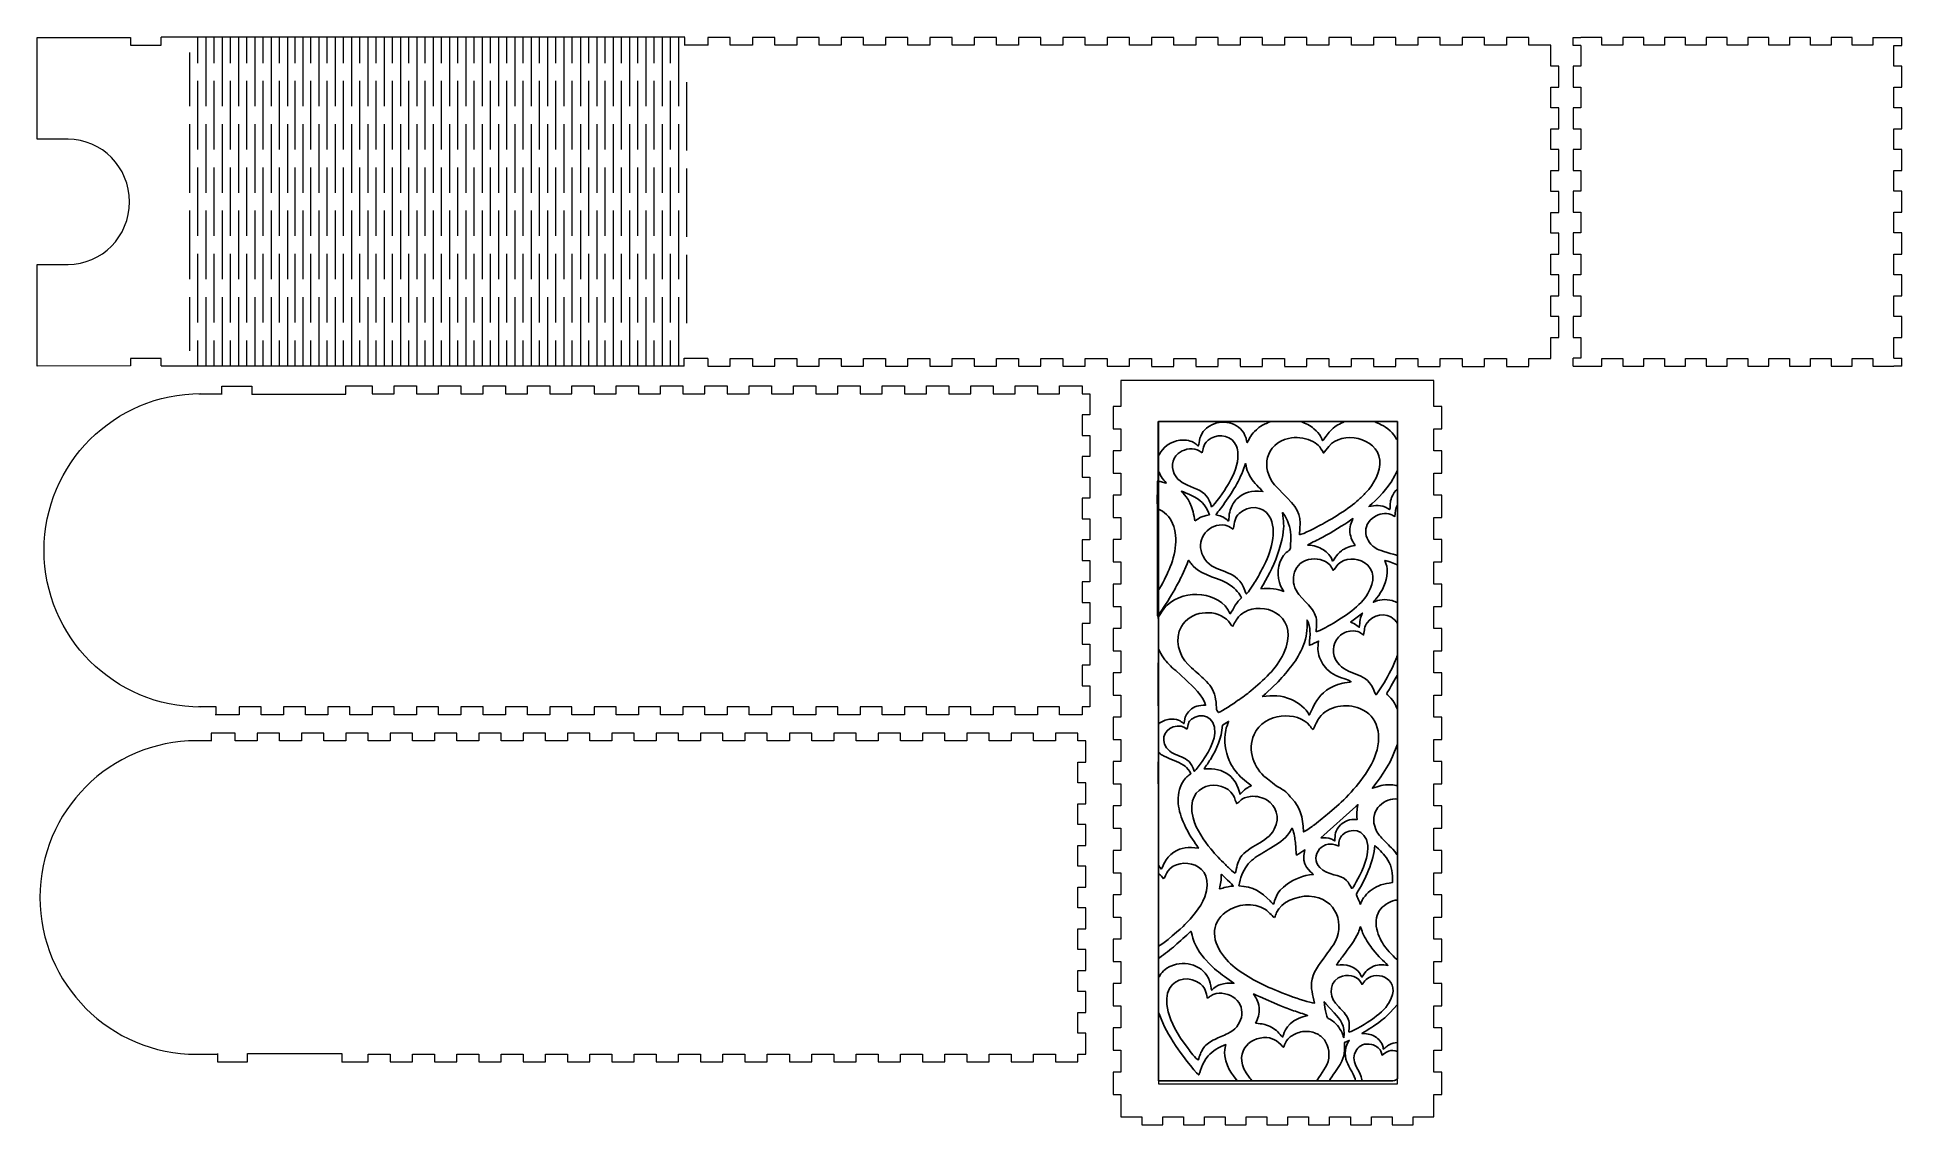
# Model space of a CAD drawing. Header units: millimetres. Extents: x -342 to 302, y -140 to 235.
import ezdxf

# ---------------------------------------------------------------- set-up
doc = ezdxf.new("R2010")
doc.units = ezdxf.units.MM
doc.header["$MEASUREMENT"] = 0
doc.layers.add('layer 1', color=7, linetype='Continuous')

msp = doc.modelspace()

# ---------------------------------------------------------------- linework, layer by layer
at = {"layer": 'layer 1', "color": 250, "lineweight": 9}
for points, knots in [([(-299.1552, 121.6072), (-299.1552, 122.8933), (-299.1552, 124.1796), (-299.1552, 124.1796), (-299.1552, 124.1796), (-299.1552, 124.1796), (-309.7619, 124.1796), (-309.7619, 124.1796), (-309.7619, 124.1796), (-309.7619, 124.1796), (-309.7619, 121.6233), (-309.7619, 121.6233), (-309.7619, 121.6233), (-309.7619, 121.6233), (-341.9183, 121.5445), (-341.9183, 121.5445), (-341.9183, 121.5445), (-341.9183, 121.5445), (-341.9183, 156.5958), (-341.9183, 156.5958), (-341.9183, 156.5958), (-341.9183, 156.5958), (-331.3115, 156.5958), (-331.3115, 156.5958), (-331.3115, 156.5958), (-319.5952, 156.5958), (-310.0981, 166.2707), (-310.0981, 178.2066), (-310.0981, 178.2066), (-310.0981, 190.1423), (-319.5952, 199.8173), (-331.3115, 199.8173), (-331.3115, 199.8173), (-331.3115, 199.8173), (-341.9183, 199.8173), (-341.9183, 199.8173), (-341.9183, 199.8173), (-341.9183, 199.8173), (-341.9183, 234.9231), (-341.9183, 234.9231), (-341.9183, 234.9231), (-341.9183, 234.9231), (-309.7222, 234.9445), (-309.7222, 234.9445), (-309.7222, 234.9445), (-309.7222, 234.9445), (-309.7619, 232.2334), (-309.7619, 232.2334), (-309.7619, 232.2334), (-309.7619, 232.2334), (-299.1552, 232.2334), (-299.1552, 232.2334), (-299.1552, 232.2334), (-299.1552, 232.2334), (-299.1552, 234.9803), (-299.1552, 234.9803)], [0, 0, 0, 0, 0.06666667, 0.06666667, 0.06666667, 0.06666667, 0.13333333, 0.13333333, 0.13333333, 0.13333333, 0.2, 0.2, 0.2, 0.2, 0.26666667, 0.26666667, 0.26666667, 0.26666667, 0.33333333, 0.33333333, 0.33333333, 0.33333333, 0.4, 0.4, 0.4, 0.4, 0.46666667, 0.46666667, 0.46666667, 0.46666667, 0.53333333, 0.53333333, 0.53333333, 0.53333333, 0.6, 0.6, 0.6, 0.6, 0.66666667, 0.66666667, 0.66666667, 0.66666667, 0.73333333, 0.73333333, 0.73333333, 0.73333333, 0.8, 0.8, 0.8, 0.8, 0.86666667, 0.86666667, 0.86666667, 0.86666667, 1, 1, 1, 1]), ([(-278.2245, 111.7369), (-278.2245, 111.7369), (-278.2245, 114.6396), (-278.2245, 114.6396), (-278.2245, 114.6396), (-278.2245, 114.6396), (-267.861, 114.6396), (-267.861, 114.6396)], [0, 0, 0, 0, 0.33333333, 0.33333333, 0.33333333, 0.33333333, 1, 1, 1, 1]), ([(-279.6496, -115.6366), (-279.6496, -115.6366), (-279.6496, -118.5392), (-279.6496, -118.5392), (-279.6496, -118.5392), (-279.6496, -118.5392), (-269.2861, -118.5392), (-269.2861, -118.5392)], [0, 0, 0, 0, 0.33333333, 0.33333333, 0.33333333, 0.33333333, 1, 1, 1, 1])]:
    msp.add_open_spline(points, degree=3, knots=knots, dxfattribs=at)
at = {"layer": 'layer 1', "lineweight": 9}
for points in [[(-118.3406, 234.9803), (-118.3406, 234.9803), (-299.1552, 234.9803), (-299.1552, 234.9803)], [(-110.3064, 232.2281), (-110.3064, 232.2281), (-118.3406, 232.2281), (-118.3406, 232.2281)], [(-110.3254, 234.9281), (-110.3254, 234.9281), (-110.3254, 232.2281), (-110.3254, 232.2281)], [(-102.6108, 234.9281), (-102.6108, 234.9281), (-110.3254, 234.9281), (-110.3254, 234.9281)], [(-102.6108, 232.2281), (-102.6108, 232.2281), (-102.6108, 234.9281), (-102.6108, 234.9281)], [(-95.0064, 232.2281), (-95.0064, 232.2281), (-102.6108, 232.2281), (-102.6108, 232.2281)], [(-95.0064, 234.9281), (-95.0064, 234.9281), (-95.0064, 232.2281), (-95.0064, 232.2281)], [(-87.2917, 234.9281), (-87.2917, 234.9281), (-95.0064, 234.9281), (-95.0064, 234.9281)], [(-87.2917, 232.2281), (-87.2917, 232.2281), (-87.2917, 234.9281), (-87.2917, 234.9281)], [(-79.687, 232.2281), (-79.687, 232.2281), (-87.2917, 232.2281), (-87.2917, 232.2281)], [(-79.687, 234.9281), (-79.687, 234.9281), (-79.687, 232.2281), (-79.687, 232.2281)], [(-71.9727, 234.9281), (-71.9727, 234.9281), (-79.687, 234.9281), (-79.687, 234.9281)], [(-71.9727, 232.2281), (-71.9727, 232.2281), (-71.9727, 234.9281), (-71.9727, 234.9281)], [(-64.3679, 232.2281), (-64.3679, 232.2281), (-71.9727, 232.2281), (-71.9727, 232.2281)], [(-64.3679, 234.9281), (-64.3679, 234.9281), (-64.3679, 232.2281), (-64.3679, 232.2281)], [(-56.6536, 234.9281), (-56.6536, 234.9281), (-64.3679, 234.9281), (-64.3679, 234.9281)], [(-56.6536, 232.2281), (-56.6536, 232.2281), (-56.6536, 234.9281), (-56.6536, 234.9281)], [(-49.0488, 232.2281), (-49.0488, 232.2281), (-56.6536, 232.2281), (-56.6536, 232.2281)], [(-49.0488, 234.9281), (-49.0488, 234.9281), (-49.0488, 232.2281), (-49.0488, 232.2281)], [(-41.3342, 234.9281), (-41.3342, 234.9281), (-49.0488, 234.9281), (-49.0488, 234.9281)], [(-41.3342, 232.2281), (-41.3342, 232.2281), (-41.3342, 234.9281), (-41.3342, 234.9281)], [(-33.7295, 232.2281), (-33.7295, 232.2281), (-41.3342, 232.2281), (-41.3342, 232.2281)], [(-33.7295, 234.9281), (-33.7295, 234.9281), (-33.7295, 232.2281), (-33.7295, 232.2281)], [(-26.0151, 234.9281), (-26.0151, 234.9281), (-33.7295, 234.9281), (-33.7295, 234.9281)], [(-26.0151, 232.2281), (-26.0151, 232.2281), (-26.0151, 234.9281), (-26.0151, 234.9281)], [(-18.4104, 232.2281), (-18.4104, 232.2281), (-26.0151, 232.2281), (-26.0151, 232.2281)], [(-18.4104, 234.9281), (-18.4104, 234.9281), (-18.4104, 232.2281), (-18.4104, 232.2281)], [(-10.6961, 234.9281), (-10.6961, 234.9281), (-18.4104, 234.9281), (-18.4104, 234.9281)], [(-10.6961, 232.2281), (-10.6961, 232.2281), (-10.6961, 234.9281), (-10.6961, 234.9281)], [(-3.0913, 232.2281), (-3.0913, 232.2281), (-10.6961, 232.2281), (-10.6961, 232.2281)], [(-3.0913, 234.9281), (-3.0913, 234.9281), (-3.0913, 232.2281), (-3.0913, 232.2281)], [(4.6233, 234.9281), (4.6233, 234.9281), (-3.0913, 234.9281), (-3.0913, 234.9281)], [(4.6233, 232.2281), (4.6233, 232.2281), (4.6233, 234.9281), (4.6233, 234.9281)], [(12.2277, 232.2281), (12.2277, 232.2281), (4.6233, 232.2281), (4.6233, 232.2281)], [(12.2277, 234.9281), (12.2277, 234.9281), (12.2277, 232.2281), (12.2277, 232.2281)], [(19.9423, 234.9281), (19.9423, 234.9281), (12.2277, 234.9281), (12.2277, 234.9281)], [(19.9423, 232.2281), (19.9423, 232.2281), (19.9423, 234.9281), (19.9423, 234.9281)], [(27.5471, 232.2281), (27.5471, 232.2281), (19.9423, 232.2281), (19.9423, 232.2281)], [(27.5471, 234.9281), (27.5471, 234.9281), (27.5471, 232.2281), (27.5471, 232.2281)], [(35.2614, 234.9281), (35.2614, 234.9281), (27.5471, 234.9281), (27.5471, 234.9281)], [(35.238, 232.2281), (35.238, 232.2281), (35.238, 234.9281), (35.238, 234.9281)], [(42.8427, 232.2281), (42.8427, 232.2281), (35.238, 232.2281), (35.238, 232.2281)], [(42.8427, 234.9281), (42.8427, 234.9281), (42.8427, 232.2281), (42.8427, 232.2281)], [(50.5573, 234.9281), (50.5573, 234.9281), (42.8427, 234.9281), (42.8427, 234.9281)], [(50.5573, 232.2281), (50.5573, 232.2281), (50.5573, 234.9281), (50.5573, 234.9281)], [(58.162, 232.2281), (58.162, 232.2281), (50.5573, 232.2281), (50.5573, 232.2281)], [(58.162, 234.9281), (58.162, 234.9281), (58.162, 232.2281), (58.162, 232.2281)], [(65.8764, 234.9281), (65.8764, 234.9281), (58.162, 234.9281), (58.162, 234.9281)], [(65.8764, 232.2281), (65.8764, 232.2281), (65.8764, 234.9281), (65.8764, 234.9281)], [(73.4811, 232.2281), (73.4811, 232.2281), (65.8764, 232.2281), (65.8764, 232.2281)], [(73.4811, 234.9281), (73.4811, 234.9281), (73.4811, 232.2281), (73.4811, 232.2281)], [(81.1954, 234.9281), (81.1954, 234.9281), (73.4811, 234.9281), (73.4811, 234.9281)], [(81.1954, 232.2281), (81.1954, 232.2281), (81.1954, 234.9281), (81.1954, 234.9281)], [(88.8002, 232.2281), (88.8002, 232.2281), (81.1954, 232.2281), (81.1954, 232.2281)], [(88.8002, 234.9281), (88.8002, 234.9281), (88.8002, 232.2281), (88.8002, 232.2281)], [(96.5148, 234.9281), (96.5148, 234.9281), (88.8002, 234.9281), (88.8002, 234.9281)], [(96.5148, 232.2281), (96.5148, 232.2281), (96.5148, 234.9281), (96.5148, 234.9281)], [(104.1193, 232.2281), (104.1193, 232.2281), (96.5148, 232.2281), (96.5148, 232.2281)], [(104.1193, 234.9281), (104.1193, 234.9281), (104.1193, 232.2281), (104.1193, 232.2281)], [(111.8339, 234.9281), (111.8339, 234.9281), (104.1193, 234.9281), (104.1193, 234.9281)], [(111.8339, 232.2281), (111.8339, 232.2281), (111.8339, 234.9281), (111.8339, 234.9281)], [(119.4386, 232.2281), (119.4386, 232.2281), (111.8339, 232.2281), (111.8339, 232.2281)], [(119.4386, 234.9281), (119.4386, 234.9281), (119.4386, 232.2281), (119.4386, 232.2281)], [(127.1529, 234.9281), (127.1529, 234.9281), (119.4386, 234.9281), (119.4386, 234.9281)], [(127.1529, 232.2281), (127.1529, 232.2281), (127.1529, 234.9281), (127.1529, 234.9281)], [(134.7577, 232.2281), (134.7577, 232.2281), (127.1529, 232.2281), (127.1529, 232.2281)], [(134.7577, 234.9281), (134.7577, 234.9281), (134.7577, 232.2281), (134.7577, 232.2281)], [(142.472, 234.9281), (142.472, 234.9281), (134.7577, 234.9281), (134.7577, 234.9281)], [(142.472, 232.2281), (142.472, 232.2281), (142.472, 234.9281), (142.472, 234.9281)], [(150.0767, 232.2281), (150.0767, 232.2281), (142.472, 232.2281), (142.472, 232.2281)], [(150.0767, 234.9281), (150.0767, 234.9281), (150.0767, 232.2281), (150.0767, 232.2281)], [(157.7913, 234.9281), (157.7913, 234.9281), (150.0767, 234.9281), (150.0767, 234.9281)], [(157.7913, 232.2281), (157.7913, 232.2281), (157.7913, 234.9281), (157.7913, 234.9281)], [(165.3961, 232.2281), (165.3961, 232.2281), (157.7913, 232.2281), (157.7913, 232.2281)], [(165.3961, 234.9281), (165.3961, 234.9281), (165.3961, 232.2281), (165.3961, 232.2281)], [(173.1104, 234.9281), (173.1104, 234.9281), (165.3961, 234.9281), (165.3961, 234.9281)], [(173.1104, 232.2281), (173.1104, 232.2281), (173.1104, 234.9281), (173.1104, 234.9281)], [(180.7701, 232.2281), (180.7701, 232.2281), (173.1104, 232.2281), (173.1104, 232.2281)], [(180.7701, 225.0281), (180.7701, 225.0281), (180.7701, 232.2281), (180.7701, 232.2281)], [(188.4263, 232.2562), (188.4263, 232.2562), (188.4263, 234.9562), (188.4263, 234.9562)], [(188.4263, 234.9562), (188.4263, 234.9562), (191.1263, 234.9562), (191.1263, 234.9562)], [(188.4263, 232.2013), (188.4263, 232.2013), (188.4263, 232.2562), (188.4263, 232.2562)], [(191.1263, 232.2013), (191.1263, 232.2013), (188.4263, 232.2013), (188.4263, 232.2013)], [(198.3812, 234.9562), (198.3812, 234.9562), (191.1263, 234.9562), (191.1263, 234.9562)], [(191.1263, 232.2013), (191.1263, 232.2013), (191.1263, 225.0563), (191.1263, 225.0563)], [(198.3812, 232.2562), (198.3812, 232.2562), (198.3812, 234.9562), (198.3812, 234.9562)], [(205.5262, 232.2562), (205.5262, 232.2562), (198.3812, 232.2562), (198.3812, 232.2562)], [(205.5262, 234.9562), (205.5262, 234.9562), (205.5262, 232.2562), (205.5262, 232.2562)], [(212.7811, 234.9562), (212.7811, 234.9562), (205.5262, 234.9562), (205.5262, 234.9562)], [(212.7811, 232.2562), (212.7811, 232.2562), (212.7811, 234.9562), (212.7811, 234.9562)], [(219.9264, 232.2562), (219.9264, 232.2562), (212.7811, 232.2562), (212.7811, 232.2562)], [(219.9264, 234.9562), (219.9264, 234.9562), (219.9264, 232.2562), (219.9264, 232.2562)], [(227.1813, 234.9562), (227.1813, 234.9562), (219.9264, 234.9562), (219.9264, 234.9562)], [(227.1813, 232.2562), (227.1813, 232.2562), (227.1813, 234.9562), (227.1813, 234.9562)], [(234.3263, 232.2562), (234.3263, 232.2562), (227.1813, 232.2562), (227.1813, 232.2562)], [(234.3263, 234.9562), (234.3263, 234.9562), (234.3263, 232.2562), (234.3263, 232.2562)], [(241.5812, 234.9562), (241.5812, 234.9562), (234.3263, 234.9562), (234.3263, 234.9562)], [(241.5812, 232.2562), (241.5812, 232.2562), (241.5812, 234.9562), (241.5812, 234.9562)], [(248.7262, 232.2562), (248.7262, 232.2562), (241.5812, 232.2562), (241.5812, 232.2562)], [(248.7262, 234.9562), (248.7262, 234.9562), (248.7262, 232.2562), (248.7262, 232.2562)], [(255.9811, 234.9562), (255.9811, 234.9562), (248.7262, 234.9562), (248.7262, 234.9562)], [(255.9811, 232.2562), (255.9811, 232.2562), (255.9811, 234.9562), (255.9811, 234.9562)], [(263.1264, 232.2562), (263.1264, 232.2562), (255.9811, 232.2562), (255.9811, 232.2562)], [(263.1264, 234.9562), (263.1264, 234.9562), (263.1264, 232.2562), (263.1264, 232.2562)], [(270.3813, 234.9562), (270.3813, 234.9562), (263.1264, 234.9562), (263.1264, 234.9562)], [(270.3813, 232.2562), (270.3813, 232.2562), (270.3813, 234.9562), (270.3813, 234.9562)], [(277.5263, 232.2562), (277.5263, 232.2562), (270.3813, 232.2562), (270.3813, 232.2562)], [(277.5263, 234.9562), (277.5263, 234.9562), (277.5263, 232.2562), (277.5263, 232.2562)], [(284.7812, 234.9562), (284.7812, 234.9562), (277.5263, 234.9562), (277.5263, 234.9562)], [(284.7812, 232.2562), (284.7812, 232.2562), (284.7812, 234.9562), (284.7812, 234.9562)], [(291.9262, 232.2562), (291.9262, 232.2562), (284.7812, 232.2562), (284.7812, 232.2562)], [(291.9262, 234.9562), (291.9262, 234.9562), (291.9262, 232.2562), (291.9262, 232.2562)], [(291.9262, 234.9562), (291.9262, 234.9562), (299.1811, 234.9562), (299.1811, 234.9562)], [(299.1811, 234.9562), (299.1811, 234.9562), (301.8811, 234.9562), (301.8811, 234.9562)], [(299.1811, 225.0563), (299.1811, 225.0563), (299.1811, 232.2013), (299.1811, 232.2013)], [(299.1811, 232.2013), (299.1811, 232.2013), (301.8811, 232.2013), (301.8811, 232.2013)], [(301.8811, 232.2562), (301.8811, 232.2562), (301.8811, 234.9562), (301.8811, 234.9562)], [(301.8811, 232.2013), (301.8811, 232.2013), (301.8811, 232.2562), (301.8811, 232.2562)], [(183.4701, 225.0281), (183.4701, 225.0281), (180.7701, 225.0281), (180.7701, 225.0281)], [(183.4701, 217.7733), (183.4701, 217.7733), (183.4701, 225.0281), (183.4701, 225.0281)], [(188.4263, 225.0563), (188.4263, 225.0563), (188.4263, 217.8014), (188.4263, 217.8014)], [(191.1263, 225.0563), (191.1263, 225.0563), (188.4263, 225.0563), (188.4263, 225.0563)], [(301.8811, 225.0563), (301.8811, 225.0563), (299.1811, 225.0563), (299.1811, 225.0563)], [(301.8811, 217.8014), (301.8811, 217.8014), (301.8811, 225.0563), (301.8811, 225.0563)], [(180.7701, 210.6282), (180.7701, 210.6282), (180.7701, 217.7733), (180.7701, 217.7733)], [(180.7701, 217.7733), (180.7701, 217.7733), (183.4701, 217.7733), (183.4701, 217.7733)], [(188.4263, 217.8014), (188.4263, 217.8014), (191.1263, 217.8014), (191.1263, 217.8014)], [(191.1263, 217.8014), (191.1263, 217.8014), (191.1263, 210.656), (191.1263, 210.656)], [(299.1811, 210.656), (299.1811, 210.656), (299.1811, 217.8014), (299.1811, 217.8014)], [(299.1811, 217.8014), (299.1811, 217.8014), (301.8811, 217.8014), (301.8811, 217.8014)], [(183.4701, 210.6282), (183.4701, 210.6282), (180.7701, 210.6282), (180.7701, 210.6282)], [(183.4701, 203.3734), (183.4701, 203.3734), (183.4701, 210.6282), (183.4701, 210.6282)], [(188.4263, 210.656), (188.4263, 210.656), (188.4263, 203.4011), (188.4263, 203.4011)], [(191.1263, 210.656), (191.1263, 210.656), (188.4263, 210.656), (188.4263, 210.656)], [(301.8811, 210.656), (301.8811, 210.656), (299.1811, 210.656), (299.1811, 210.656)], [(301.8811, 203.4011), (301.8811, 203.4011), (301.8811, 210.656), (301.8811, 210.656)], [(180.7701, 196.228), (180.7701, 196.228), (180.7701, 203.3734), (180.7701, 203.3734)], [(180.7701, 203.3734), (180.7701, 203.3734), (183.4701, 203.3734), (183.4701, 203.3734)], [(188.4263, 203.4011), (188.4263, 203.4011), (191.1263, 203.4011), (191.1263, 203.4011)], [(191.1263, 203.4011), (191.1263, 203.4011), (191.1263, 196.2561), (191.1263, 196.2561)], [(299.1811, 196.2561), (299.1811, 196.2561), (299.1811, 203.4011), (299.1811, 203.4011)], [(299.1811, 203.4011), (299.1811, 203.4011), (301.8811, 203.4011), (301.8811, 203.4011)], [(183.4701, 196.228), (183.4701, 196.228), (180.7701, 196.228), (180.7701, 196.228)], [(183.4701, 188.9731), (183.4701, 188.9731), (183.4701, 196.228), (183.4701, 196.228)], [(188.4263, 196.2561), (188.4263, 196.2561), (188.4263, 189.0013), (188.4263, 189.0013)], [(191.1263, 196.2561), (191.1263, 196.2561), (188.4263, 196.2561), (188.4263, 196.2561)], [(301.8811, 196.2561), (301.8811, 196.2561), (299.1811, 196.2561), (299.1811, 196.2561)], [(301.8811, 189.0013), (301.8811, 189.0013), (301.8811, 196.2561), (301.8811, 196.2561)], [(180.7701, 181.8281), (180.7701, 181.8281), (180.7701, 188.9731), (180.7701, 188.9731)], [(180.7701, 188.9731), (180.7701, 188.9731), (183.4701, 188.9731), (183.4701, 188.9731)], [(188.4263, 189.0013), (188.4263, 189.0013), (191.1263, 189.0013), (191.1263, 189.0013)], [(191.1263, 189.0013), (191.1263, 189.0013), (191.1263, 181.8562), (191.1263, 181.8562)], [(299.1811, 181.8562), (299.1811, 181.8562), (299.1811, 189.0013), (299.1811, 189.0013)], [(299.1811, 189.0013), (299.1811, 189.0013), (301.8811, 189.0013), (301.8811, 189.0013)], [(183.4701, 181.8281), (183.4701, 181.8281), (180.7701, 181.8281), (180.7701, 181.8281)], [(183.4701, 174.5733), (183.4701, 174.5733), (183.4701, 181.8281), (183.4701, 181.8281)], [(188.4263, 181.8562), (188.4263, 181.8562), (188.4263, 174.6014), (188.4263, 174.6014)], [(191.1263, 181.8562), (191.1263, 181.8562), (188.4263, 181.8562), (188.4263, 181.8562)], [(301.8811, 181.8562), (301.8811, 181.8562), (299.1811, 181.8562), (299.1811, 181.8562)], [(301.8811, 174.6014), (301.8811, 174.6014), (301.8811, 181.8562), (301.8811, 181.8562)], [(180.7701, 167.4282), (180.7701, 167.4282), (180.7701, 174.5733), (180.7701, 174.5733)], [(180.7701, 174.5733), (180.7701, 174.5733), (183.4701, 174.5733), (183.4701, 174.5733)], [(188.4263, 174.6014), (188.4263, 174.6014), (191.1263, 174.6014), (191.1263, 174.6014)], [(191.1263, 174.6014), (191.1263, 174.6014), (191.1263, 167.456), (191.1263, 167.456)], [(299.1811, 167.456), (299.1811, 167.456), (299.1811, 174.6014), (299.1811, 174.6014)], [(299.1811, 174.6014), (299.1811, 174.6014), (301.8811, 174.6014), (301.8811, 174.6014)], [(183.4701, 167.4282), (183.4701, 167.4282), (180.7701, 167.4282), (180.7701, 167.4282)], [(183.4701, 160.1734), (183.4701, 160.1734), (183.4701, 167.4282), (183.4701, 167.4282)], [(188.4263, 167.456), (188.4263, 167.456), (188.4263, 160.2011), (188.4263, 160.2011)], [(191.1263, 167.456), (191.1263, 167.456), (188.4263, 167.456), (188.4263, 167.456)], [(301.8811, 167.456), (301.8811, 167.456), (299.1811, 167.456), (299.1811, 167.456)], [(301.8811, 160.2011), (301.8811, 160.2011), (301.8811, 167.456), (301.8811, 167.456)], [(180.7701, 153.028), (180.7701, 153.028), (180.7701, 160.1734), (180.7701, 160.1734)], [(180.7701, 160.1734), (180.7701, 160.1734), (183.4701, 160.1734), (183.4701, 160.1734)], [(188.4263, 160.2011), (188.4263, 160.2011), (191.1263, 160.2011), (191.1263, 160.2011)], [(191.1263, 160.2011), (191.1263, 160.2011), (191.1263, 153.0561), (191.1263, 153.0561)], [(299.1811, 153.0561), (299.1811, 153.0561), (299.1811, 160.2011), (299.1811, 160.2011)], [(299.1811, 160.2011), (299.1811, 160.2011), (301.8811, 160.2011), (301.8811, 160.2011)], [(183.4701, 153.028), (183.4701, 153.028), (180.7701, 153.028), (180.7701, 153.028)], [(183.4701, 145.7731), (183.4701, 145.7731), (183.4701, 153.028), (183.4701, 153.028)], [(188.4263, 153.0561), (188.4263, 153.0561), (188.4263, 145.8013), (188.4263, 145.8013)], [(191.1263, 153.0561), (191.1263, 153.0561), (188.4263, 153.0561), (188.4263, 153.0561)], [(301.8811, 153.0561), (301.8811, 153.0561), (299.1811, 153.0561), (299.1811, 153.0561)], [(301.8811, 145.8013), (301.8811, 145.8013), (301.8811, 153.0561), (301.8811, 153.0561)], [(180.7701, 138.6281), (180.7701, 138.6281), (180.7701, 145.7731), (180.7701, 145.7731)], [(180.7701, 145.7731), (180.7701, 145.7731), (183.4701, 145.7731), (183.4701, 145.7731)], [(188.4263, 145.8013), (188.4263, 145.8013), (191.1263, 145.8013), (191.1263, 145.8013)], [(191.1263, 145.8013), (191.1263, 145.8013), (191.1263, 138.6562), (191.1263, 138.6562)], [(299.1811, 138.6562), (299.1811, 138.6562), (299.1811, 145.8013), (299.1811, 145.8013)], [(299.1811, 145.8013), (299.1811, 145.8013), (301.8811, 145.8013), (301.8811, 145.8013)], [(183.4701, 138.6281), (183.4701, 138.6281), (180.7701, 138.6281), (180.7701, 138.6281)], [(183.4701, 131.3732), (183.4701, 131.3732), (183.4701, 138.6281), (183.4701, 138.6281)], [(188.4263, 138.6562), (188.4263, 138.6562), (188.4263, 131.4014), (188.4263, 131.4014)], [(191.1263, 138.6562), (191.1263, 138.6562), (188.4263, 138.6562), (188.4263, 138.6562)], [(301.8811, 138.6562), (301.8811, 138.6562), (299.1811, 138.6562), (299.1811, 138.6562)], [(301.8811, 131.4014), (301.8811, 131.4014), (301.8811, 138.6562), (301.8811, 138.6562)], [(180.7701, 124.1733), (180.7701, 124.1733), (180.7701, 131.3732), (180.7701, 131.3732)], [(180.7701, 131.3732), (180.7701, 131.3732), (183.4701, 131.3732), (183.4701, 131.3732)], [(188.4263, 131.4014), (188.4263, 131.4014), (191.1263, 131.4014), (191.1263, 131.4014)], [(191.1263, 131.4014), (191.1263, 131.4014), (191.1263, 124.256), (191.1263, 124.256)], [(299.1811, 124.256), (299.1811, 124.256), (299.1811, 131.4014), (299.1811, 131.4014)], [(299.1811, 131.4014), (299.1811, 131.4014), (301.8811, 131.4014), (301.8811, 131.4014)], [(-118.5898, 124.2457), (-118.5898, 124.2457), (-110.3254, 124.2457), (-110.3254, 124.2457)], [(-110.3254, 124.1733), (-110.3254, 124.1733), (-110.3254, 121.4733), (-110.3254, 121.4733)], [(-102.6108, 121.4733), (-102.6108, 121.4733), (-102.6108, 124.1733), (-102.6108, 124.1733)], [(-102.6108, 124.1733), (-102.6108, 124.1733), (-95.0064, 124.1733), (-95.0064, 124.1733)], [(-95.0064, 124.1733), (-95.0064, 124.1733), (-95.0064, 121.4733), (-95.0064, 121.4733)], [(-87.2917, 121.4733), (-87.2917, 121.4733), (-87.2917, 124.1733), (-87.2917, 124.1733)], [(-87.2917, 124.1733), (-87.2917, 124.1733), (-79.687, 124.1733), (-79.687, 124.1733)], [(-79.687, 124.1733), (-79.687, 124.1733), (-79.687, 121.4733), (-79.687, 121.4733)], [(-71.9727, 121.4733), (-71.9727, 121.4733), (-71.9727, 124.1733), (-71.9727, 124.1733)], [(-71.9727, 124.1733), (-71.9727, 124.1733), (-64.3679, 124.1733), (-64.3679, 124.1733)], [(-64.3679, 124.1733), (-64.3679, 124.1733), (-64.3679, 121.4733), (-64.3679, 121.4733)], [(-56.6536, 121.4733), (-56.6536, 121.4733), (-56.6536, 124.1733), (-56.6536, 124.1733)], [(-56.6536, 124.1733), (-56.6536, 124.1733), (-49.0488, 124.1733), (-49.0488, 124.1733)], [(-49.0488, 124.1733), (-49.0488, 124.1733), (-49.0488, 121.4733), (-49.0488, 121.4733)], [(-41.3342, 121.4733), (-41.3342, 121.4733), (-41.3342, 124.1733), (-41.3342, 124.1733)], [(-41.3342, 124.1733), (-41.3342, 124.1733), (-33.7295, 124.1733), (-33.7295, 124.1733)], [(-33.7295, 124.1733), (-33.7295, 124.1733), (-33.7295, 121.4733), (-33.7295, 121.4733)], [(-26.0151, 121.4733), (-26.0151, 121.4733), (-26.0151, 124.1733), (-26.0151, 124.1733)], [(-26.0151, 124.1733), (-26.0151, 124.1733), (-18.4104, 124.1733), (-18.4104, 124.1733)], [(-18.4104, 124.1733), (-18.4104, 124.1733), (-18.4104, 121.4733), (-18.4104, 121.4733)], [(-10.6961, 121.4733), (-10.6961, 121.4733), (-10.6961, 124.1733), (-10.6961, 124.1733)], [(-10.6961, 124.1733), (-10.6961, 124.1733), (-3.0913, 124.1733), (-3.0913, 124.1733)], [(-3.0913, 124.1733), (-3.0913, 124.1733), (-3.0913, 121.4733), (-3.0913, 121.4733)], [(4.6233, 121.4733), (4.6233, 121.4733), (4.6233, 124.1733), (4.6233, 124.1733)], [(4.6233, 124.1733), (4.6233, 124.1733), (12.2277, 124.1733), (12.2277, 124.1733)], [(12.2277, 124.1733), (12.2277, 124.1733), (12.2277, 121.4733), (12.2277, 121.4733)], [(19.9423, 121.4733), (19.9423, 121.4733), (19.9423, 124.1733), (19.9423, 124.1733)], [(19.9423, 124.1733), (19.9423, 124.1733), (27.5471, 124.1733), (27.5471, 124.1733)], [(27.5471, 124.1733), (27.5471, 124.1733), (27.5471, 121.4733), (27.5471, 121.4733)], [(35.238, 121.4733), (35.238, 121.4733), (35.238, 124.1733), (35.238, 124.1733)], [(35.238, 124.1733), (35.238, 124.1733), (42.8427, 124.1733), (42.8427, 124.1733)], [(42.8427, 124.1733), (42.8427, 124.1733), (42.8427, 121.4733), (42.8427, 121.4733)], [(50.5573, 121.4733), (50.5573, 121.4733), (50.5573, 124.1733), (50.5573, 124.1733)], [(50.5573, 124.1733), (50.5573, 124.1733), (58.162, 124.1733), (58.162, 124.1733)], [(58.162, 124.1733), (58.162, 124.1733), (58.162, 121.4733), (58.162, 121.4733)], [(65.8764, 121.4733), (65.8764, 121.4733), (65.8764, 124.1733), (65.8764, 124.1733)], [(65.8764, 124.1733), (65.8764, 124.1733), (73.4811, 124.1733), (73.4811, 124.1733)], [(73.4811, 124.1733), (73.4811, 124.1733), (73.4811, 121.4733), (73.4811, 121.4733)], [(81.1954, 121.4733), (81.1954, 121.4733), (81.1954, 124.1733), (81.1954, 124.1733)], [(81.1954, 124.1733), (81.1954, 124.1733), (88.8002, 124.1733), (88.8002, 124.1733)], [(88.8002, 124.1733), (88.8002, 124.1733), (88.8002, 121.4733), (88.8002, 121.4733)], [(96.5148, 121.4733), (96.5148, 121.4733), (96.5148, 124.1733), (96.5148, 124.1733)], [(96.5148, 124.1733), (96.5148, 124.1733), (104.1193, 124.1733), (104.1193, 124.1733)], [(104.1193, 124.1733), (104.1193, 124.1733), (104.1193, 121.4733), (104.1193, 121.4733)], [(111.8339, 121.4733), (111.8339, 121.4733), (111.8339, 124.1733), (111.8339, 124.1733)], [(111.8339, 124.1733), (111.8339, 124.1733), (119.4386, 124.1733), (119.4386, 124.1733)], [(119.4386, 124.1733), (119.4386, 124.1733), (119.4386, 121.4733), (119.4386, 121.4733)], [(127.1529, 121.4733), (127.1529, 121.4733), (127.1529, 124.1733), (127.1529, 124.1733)], [(127.1529, 124.1733), (127.1529, 124.1733), (134.7577, 124.1733), (134.7577, 124.1733)], [(134.7577, 124.1733), (134.7577, 124.1733), (134.7577, 121.4733), (134.7577, 121.4733)], [(142.472, 121.4733), (142.472, 121.4733), (142.472, 124.1733), (142.472, 124.1733)], [(142.472, 124.1733), (142.472, 124.1733), (150.0767, 124.1733), (150.0767, 124.1733)], [(150.0767, 124.1733), (150.0767, 124.1733), (150.0767, 121.4733), (150.0767, 121.4733)], [(157.7913, 121.4733), (157.7913, 121.4733), (157.7913, 124.1733), (157.7913, 124.1733)], [(157.7913, 124.1733), (157.7913, 124.1733), (165.3961, 124.1733), (165.3961, 124.1733)], [(165.3961, 124.1733), (165.3961, 124.1733), (165.3961, 121.4733), (165.3961, 121.4733)], [(173.1104, 121.4733), (173.1104, 121.4733), (173.1104, 124.1733), (173.1104, 124.1733)], [(173.1104, 124.1733), (173.1104, 124.1733), (180.7701, 124.1733), (180.7701, 124.1733)], [(188.4263, 124.2014), (188.4263, 124.2014), (188.4263, 124.256), (188.4263, 124.256)], [(191.1263, 124.256), (191.1263, 124.256), (188.4263, 124.256), (188.4263, 124.256)], [(188.4263, 121.5014), (188.4263, 121.5014), (188.4263, 124.2014), (188.4263, 124.2014)], [(198.3812, 121.5014), (198.3812, 121.5014), (198.3812, 124.2014), (198.3812, 124.2014)], [(198.3812, 124.2014), (198.3812, 124.2014), (205.5262, 124.2014), (205.5262, 124.2014)], [(205.5262, 124.2014), (205.5262, 124.2014), (205.5262, 121.5014), (205.5262, 121.5014)], [(212.7811, 121.5014), (212.7811, 121.5014), (212.7811, 124.2014), (212.7811, 124.2014)], [(212.7811, 124.2014), (212.7811, 124.2014), (219.9264, 124.2014), (219.9264, 124.2014)], [(219.9264, 124.2014), (219.9264, 124.2014), (219.9264, 121.5014), (219.9264, 121.5014)], [(227.1813, 121.5014), (227.1813, 121.5014), (227.1813, 124.2014), (227.1813, 124.2014)], [(227.1813, 124.2014), (227.1813, 124.2014), (234.3263, 124.2014), (234.3263, 124.2014)], [(234.3263, 124.2014), (234.3263, 124.2014), (234.3263, 121.5014), (234.3263, 121.5014)], [(241.5812, 121.5014), (241.5812, 121.5014), (241.5812, 124.2014), (241.5812, 124.2014)], [(241.5812, 124.2014), (241.5812, 124.2014), (248.7262, 124.2014), (248.7262, 124.2014)], [(248.7262, 124.2014), (248.7262, 124.2014), (248.7262, 121.5014), (248.7262, 121.5014)], [(255.9811, 121.5014), (255.9811, 121.5014), (255.9811, 124.2014), (255.9811, 124.2014)], [(255.9811, 124.2014), (255.9811, 124.2014), (263.1264, 124.2014), (263.1264, 124.2014)], [(263.1264, 124.2014), (263.1264, 124.2014), (263.1264, 121.5014), (263.1264, 121.5014)], [(270.3813, 121.5014), (270.3813, 121.5014), (270.3813, 124.2014), (270.3813, 124.2014)], [(270.3813, 124.2014), (270.3813, 124.2014), (277.5263, 124.2014), (277.5263, 124.2014)], [(277.5263, 124.2014), (277.5263, 124.2014), (277.5263, 121.5014), (277.5263, 121.5014)], [(284.7812, 121.5014), (284.7812, 121.5014), (284.7812, 124.2014), (284.7812, 124.2014)], [(284.7812, 124.2014), (284.7812, 124.2014), (291.9262, 124.2014), (291.9262, 124.2014)], [(291.9262, 124.2014), (291.9262, 124.2014), (291.9262, 121.5014), (291.9262, 121.5014)], [(299.1811, 124.256), (299.1811, 124.256), (301.8811, 124.256), (301.8811, 124.256)], [(301.8811, 124.2014), (301.8811, 124.2014), (301.8811, 124.256), (301.8811, 124.256)], [(301.8811, 121.5014), (301.8811, 121.5014), (301.8811, 124.2014), (301.8811, 124.2014)], [(-299.1552, 121.6072), (-299.1552, 121.6072), (-118.5898, 121.6072), (-118.5898, 121.6072)], [(-110.3254, 121.4733), (-110.3254, 121.4733), (-102.6108, 121.4733), (-102.6108, 121.4733)], [(-95.0064, 121.4733), (-95.0064, 121.4733), (-87.2917, 121.4733), (-87.2917, 121.4733)], [(-79.687, 121.4733), (-79.687, 121.4733), (-71.9727, 121.4733), (-71.9727, 121.4733)], [(-64.3679, 121.4733), (-64.3679, 121.4733), (-56.6536, 121.4733), (-56.6536, 121.4733)], [(-49.0488, 121.4733), (-49.0488, 121.4733), (-41.3342, 121.4733), (-41.3342, 121.4733)], [(-33.7295, 121.4733), (-33.7295, 121.4733), (-26.0151, 121.4733), (-26.0151, 121.4733)], [(-18.4104, 121.4733), (-18.4104, 121.4733), (-10.6961, 121.4733), (-10.6961, 121.4733)], [(-3.0913, 121.4733), (-3.0913, 121.4733), (4.6233, 121.4733), (4.6233, 121.4733)], [(12.2277, 121.4733), (12.2277, 121.4733), (19.9423, 121.4733), (19.9423, 121.4733)], [(27.5471, 121.4733), (27.5471, 121.4733), (35.2614, 121.4733), (35.2614, 121.4733)], [(140.3449, 116.5288), (140.3449, 116.5288), (32.2901, 116.5288), (32.2901, 116.5288)], [(32.2901, 116.5288), (32.2901, 116.5288), (32.2901, 107.6001), (32.2901, 107.6001)], [(42.8427, 121.3833), (42.8427, 121.3833), (50.5573, 121.3833), (50.5573, 121.3833)], [(58.162, 121.3833), (58.162, 121.3833), (65.8764, 121.3833), (65.8764, 121.3833)], [(73.4811, 121.3833), (73.4811, 121.3833), (81.1954, 121.3833), (81.1954, 121.3833)], [(88.8002, 121.3833), (88.8002, 121.3833), (96.5148, 121.3833), (96.5148, 121.3833)], [(104.1193, 121.3833), (104.1193, 121.3833), (111.8339, 121.3833), (111.8339, 121.3833)], [(119.4386, 121.3833), (119.4386, 121.3833), (127.1529, 121.3833), (127.1529, 121.3833)], [(134.7577, 121.3833), (134.7577, 121.3833), (142.472, 121.3833), (142.472, 121.3833)], [(140.3449, 107.6001), (140.3449, 107.6001), (140.3449, 116.5288), (140.3449, 116.5288)], [(150.0767, 121.3833), (150.0767, 121.3833), (157.7913, 121.3833), (157.7913, 121.3833)], [(165.3961, 121.3833), (165.3961, 121.3833), (173.1104, 121.3833), (173.1104, 121.3833)], [(188.4263, 121.5014), (188.4263, 121.5014), (191.1263, 121.5014), (191.1263, 121.5014)], [(191.1263, 121.5014), (191.1263, 121.5014), (198.3812, 121.5014), (198.3812, 121.5014)], [(205.5262, 121.5014), (205.5262, 121.5014), (212.7811, 121.5014), (212.7811, 121.5014)], [(219.9264, 121.5014), (219.9264, 121.5014), (227.1813, 121.5014), (227.1813, 121.5014)], [(234.3263, 121.5014), (234.3263, 121.5014), (241.5812, 121.5014), (241.5812, 121.5014)], [(248.7262, 121.5014), (248.7262, 121.5014), (255.9811, 121.5014), (255.9811, 121.5014)], [(263.1264, 121.5014), (263.1264, 121.5014), (270.3813, 121.5014), (270.3813, 121.5014)], [(277.5263, 121.5014), (277.5263, 121.5014), (284.7812, 121.5014), (284.7812, 121.5014)], [(291.9262, 121.5014), (291.9262, 121.5014), (299.1811, 121.5014), (299.1811, 121.5014)], [(301.8811, 121.5014), (301.8811, 121.5014), (299.1811, 121.5014), (299.1811, 121.5014)], [(-286.1029, 112.0048), (-286.1029, 112.0048), (-278.2211, 112.0048), (-278.2211, 112.0048)], [(-235.3834, 111.7907), (-235.3834, 111.7907), (-235.3834, 114.7279), (-235.3834, 114.7279)], [(-235.3834, 114.6888), (-235.3834, 114.6888), (-226.2536, 114.6888), (-226.2536, 114.6888)], [(-226.2536, 114.6888), (-226.2536, 114.6888), (-226.2536, 111.9888), (-226.2536, 111.9888)], [(-226.2536, 111.9888), (-226.2536, 111.9888), (-218.6489, 111.9888), (-218.6489, 111.9888)], [(-218.6489, 114.6888), (-218.6489, 114.6888), (-210.9343, 114.6888), (-210.9343, 114.6888)], [(-218.6489, 111.9888), (-218.6489, 111.9888), (-218.6489, 114.6888), (-218.6489, 114.6888)], [(-210.9343, 114.6888), (-210.9343, 114.6888), (-210.9343, 111.9888), (-210.9343, 111.9888)], [(-210.9343, 111.9888), (-210.9343, 111.9888), (-203.3298, 111.9888), (-203.3298, 111.9888)], [(-203.3298, 114.6888), (-203.3298, 114.6888), (-195.6152, 114.6888), (-195.6152, 114.6888)], [(-203.3298, 111.9888), (-203.3298, 111.9888), (-203.3298, 114.6888), (-203.3298, 114.6888)], [(-195.6152, 114.6888), (-195.6152, 114.6888), (-195.6152, 111.9888), (-195.6152, 111.9888)], [(-195.6152, 111.9888), (-195.6152, 111.9888), (-188.0105, 111.9888), (-188.0105, 111.9888)], [(-188.0105, 114.6888), (-188.0105, 114.6888), (-180.2961, 114.6888), (-180.2961, 114.6888)], [(-188.0105, 111.9888), (-188.0105, 111.9888), (-188.0105, 114.6888), (-188.0105, 114.6888)], [(-180.2961, 114.6888), (-180.2961, 114.6888), (-180.2961, 111.9888), (-180.2961, 111.9888)], [(-180.2961, 111.9888), (-180.2961, 111.9888), (-172.6914, 111.9888), (-172.6914, 111.9888)], [(-172.6914, 114.6888), (-172.6914, 114.6888), (-164.9768, 114.6888), (-164.9768, 114.6888)], [(-172.6914, 111.9888), (-172.6914, 111.9888), (-172.6914, 114.6888), (-172.6914, 114.6888)], [(-164.9768, 114.6888), (-164.9768, 114.6888), (-164.9768, 111.9888), (-164.9768, 111.9888)], [(-164.9768, 111.9888), (-164.9768, 111.9888), (-157.3723, 111.9888), (-157.3723, 111.9888)], [(-157.3723, 114.6888), (-157.3723, 114.6888), (-149.6577, 114.6888), (-149.6577, 114.6888)], [(-157.3723, 111.9888), (-157.3723, 111.9888), (-157.3723, 114.6888), (-157.3723, 114.6888)], [(-149.6577, 114.6888), (-149.6577, 114.6888), (-149.6577, 111.9888), (-149.6577, 111.9888)], [(-149.6577, 111.9888), (-149.6577, 111.9888), (-142.0529, 111.9888), (-142.0529, 111.9888)], [(-142.0529, 114.6888), (-142.0529, 114.6888), (-134.3387, 114.6888), (-134.3387, 114.6888)], [(-142.0529, 111.9888), (-142.0529, 111.9888), (-142.0529, 114.6888), (-142.0529, 114.6888)], [(-134.3387, 114.6888), (-134.3387, 114.6888), (-134.3387, 111.9888), (-134.3387, 111.9888)], [(-134.3387, 111.9888), (-134.3387, 111.9888), (-126.7339, 111.9888), (-126.7339, 111.9888)], [(-126.7574, 114.6888), (-126.7574, 114.6888), (-119.0427, 114.6888), (-119.0427, 114.6888)], [(-126.7574, 111.9888), (-126.7574, 111.9888), (-126.7574, 114.6888), (-126.7574, 114.6888)], [(-119.0427, 114.6888), (-119.0427, 114.6888), (-119.0427, 111.9888), (-119.0427, 111.9888)], [(-119.0427, 111.9888), (-119.0427, 111.9888), (-111.4383, 111.9888), (-111.4383, 111.9888)], [(-111.4383, 114.6888), (-111.4383, 114.6888), (-103.7237, 114.6888), (-103.7237, 114.6888)], [(-111.4383, 111.9888), (-111.4383, 111.9888), (-111.4383, 114.6888), (-111.4383, 114.6888)], [(-103.7237, 114.6888), (-103.7237, 114.6888), (-103.7237, 111.9888), (-103.7237, 111.9888)], [(-103.7237, 111.9888), (-103.7237, 111.9888), (-96.1189, 111.9888), (-96.1189, 111.9888)], [(-96.1189, 114.6888), (-96.1189, 114.6888), (-88.4046, 114.6888), (-88.4046, 114.6888)], [(-96.1189, 111.9888), (-96.1189, 111.9888), (-96.1189, 114.6888), (-96.1189, 114.6888)], [(-88.4046, 114.6888), (-88.4046, 114.6888), (-88.4046, 111.9888), (-88.4046, 111.9888)], [(-88.4046, 111.9888), (-88.4046, 111.9888), (-80.7998, 111.9888), (-80.7998, 111.9888)], [(-80.7998, 114.6888), (-80.7998, 114.6888), (-73.0856, 114.6888), (-73.0856, 114.6888)], [(-80.7998, 111.9888), (-80.7998, 111.9888), (-80.7998, 114.6888), (-80.7998, 114.6888)], [(-73.0856, 114.6888), (-73.0856, 114.6888), (-73.0856, 111.9888), (-73.0856, 111.9888)], [(-73.0856, 111.9888), (-73.0856, 111.9888), (-65.4808, 111.9888), (-65.4808, 111.9888)], [(-65.4808, 114.6888), (-65.4808, 114.6888), (-57.7661, 114.6888), (-57.7661, 114.6888)], [(-65.4808, 111.9888), (-65.4808, 111.9888), (-65.4808, 114.6888), (-65.4808, 114.6888)], [(-57.7661, 114.6888), (-57.7661, 114.6888), (-57.7661, 111.9888), (-57.7661, 111.9888)], [(-57.7661, 111.9888), (-57.7661, 111.9888), (-50.1614, 111.9888), (-50.1614, 111.9888)], [(-50.1614, 114.6888), (-50.1614, 114.6888), (-42.4472, 114.6888), (-42.4472, 114.6888)], [(-50.1614, 111.9888), (-50.1614, 111.9888), (-50.1614, 114.6888), (-50.1614, 114.6888)], [(-42.4472, 114.6888), (-42.4472, 114.6888), (-42.4472, 111.9888), (-42.4472, 111.9888)], [(-42.4472, 111.9888), (-42.4472, 111.9888), (-34.8423, 111.9888), (-34.8423, 111.9888)], [(-34.8423, 114.6888), (-34.8423, 114.6888), (-27.1281, 114.6888), (-27.1281, 114.6888)], [(-34.8423, 111.9888), (-34.8423, 111.9888), (-34.8423, 114.6888), (-34.8423, 114.6888)], [(-27.1281, 114.6888), (-27.1281, 114.6888), (-27.1281, 111.9888), (-27.1281, 111.9888)], [(-27.1281, 111.9888), (-27.1281, 111.9888), (-19.5233, 111.9888), (-19.5233, 111.9888)], [(-19.5233, 114.6888), (-19.5233, 114.6888), (-11.8087, 114.6888), (-11.8087, 114.6888)], [(-19.5233, 111.9888), (-19.5233, 111.9888), (-19.5233, 114.6888), (-19.5233, 114.6888)], [(-11.8087, 114.6888), (-11.8087, 114.6888), (-11.8087, 111.9888), (-11.8087, 111.9888)], [(-11.8087, 111.9888), (-11.8087, 111.9888), (-4.2043, 111.9888), (-4.2043, 111.9888)], [(-4.2043, 114.6888), (-4.2043, 114.6888), (3.5104, 114.6888), (3.5104, 114.6888)], [(-4.2043, 111.9888), (-4.2043, 111.9888), (-4.2043, 114.6888), (-4.2043, 114.6888)], [(3.5104, 114.6888), (3.5104, 114.6888), (3.5104, 111.9888), (3.5104, 111.9888)], [(3.5104, 111.9888), (3.5104, 111.9888), (11.1152, 111.9888), (11.1152, 111.9888)], [(11.1152, 114.6888), (11.1152, 114.6888), (18.8294, 114.6888), (18.8294, 114.6888)], [(11.1152, 111.9888), (11.1152, 111.9888), (11.1152, 114.6888), (11.1152, 114.6888)], [(18.8294, 114.6888), (18.8294, 114.6888), (18.8294, 111.9888), (18.8294, 111.9888)], [(18.8294, 111.9888), (18.8294, 111.9888), (21.5294, 111.9888), (21.5294, 111.9888)], [(21.5294, 111.9888), (21.5294, 111.9888), (21.5294, 104.7339), (21.5294, 104.7339)], [(21.5294, 104.7339), (21.5294, 104.7339), (18.8294, 104.7339), (18.8294, 104.7339)], [(18.8294, 104.7339), (18.8294, 104.7339), (18.8294, 97.5889), (18.8294, 97.5889)], [(29.5901, 107.6001), (29.5901, 107.6001), (29.5901, 99.8858), (29.5901, 99.8858)], [(32.2901, 107.6001), (32.2901, 107.6001), (29.5901, 107.6001), (29.5901, 107.6001)], [(143.0449, 107.6001), (143.0449, 107.6001), (140.3449, 107.6001), (140.3449, 107.6001)], [(143.0449, 99.8858), (143.0449, 99.8858), (143.0449, 107.6001), (143.0449, 107.6001)], [(18.8294, 97.5889), (18.8294, 97.5889), (21.5294, 97.5889), (21.5294, 97.5889)], [(21.5294, 97.5889), (21.5294, 97.5889), (21.5294, 90.334), (21.5294, 90.334)], [(29.5901, 99.8858), (29.5901, 99.8858), (32.2901, 99.8858), (32.2901, 99.8858)], [(32.2901, 99.8858), (32.2901, 99.8858), (32.2901, 92.281), (32.2901, 92.281)], [(140.3449, 92.281), (140.3449, 92.281), (140.3449, 99.8858), (140.3449, 99.8858)], [(140.3449, 99.8858), (140.3449, 99.8858), (143.0449, 99.8858), (143.0449, 99.8858)], [(21.5294, 90.334), (21.5294, 90.334), (18.8294, 90.334), (18.8294, 90.334)], [(18.8294, 90.334), (18.8294, 90.334), (18.8294, 83.189), (18.8294, 83.189)], [(29.5901, 92.281), (29.5901, 92.281), (29.5901, 84.5667), (29.5901, 84.5667)], [(32.2901, 92.281), (32.2901, 92.281), (29.5901, 92.281), (29.5901, 92.281)], [(143.0449, 92.281), (143.0449, 92.281), (140.3449, 92.281), (140.3449, 92.281)], [(143.0449, 84.5667), (143.0449, 84.5667), (143.0449, 92.281), (143.0449, 92.281)], [(29.5901, 84.5667), (29.5901, 84.5667), (32.2901, 84.5667), (32.2901, 84.5667)], [(32.2901, 84.5667), (32.2901, 84.5667), (32.2901, 76.962), (32.2901, 76.962)], [(140.3449, 76.962), (140.3449, 76.962), (140.3449, 84.5667), (140.3449, 84.5667)], [(140.3449, 84.5667), (140.3449, 84.5667), (143.0449, 84.5667), (143.0449, 84.5667)], [(18.8294, 83.189), (18.8294, 83.189), (21.5294, 83.189), (21.5294, 83.189)], [(21.5294, 83.189), (21.5294, 83.189), (21.5294, 75.9341), (21.5294, 75.9341)], [(21.5294, 75.9341), (21.5294, 75.9341), (18.8294, 75.9341), (18.8294, 75.9341)], [(18.8294, 75.9341), (18.8294, 75.9341), (18.8294, 68.7888), (18.8294, 68.7888)], [(29.5901, 76.962), (29.5901, 76.962), (29.5901, 69.2474), (29.5901, 69.2474)], [(32.2901, 76.962), (32.2901, 76.962), (29.5901, 76.962), (29.5901, 76.962)], [(143.0449, 76.962), (143.0449, 76.962), (140.3449, 76.962), (140.3449, 76.962)], [(143.0449, 69.2474), (143.0449, 69.2474), (143.0449, 76.962), (143.0449, 76.962)], [(18.8294, 68.7888), (18.8294, 68.7888), (21.5294, 68.7888), (21.5294, 68.7888)], [(21.5294, 68.7888), (21.5294, 68.7888), (21.5294, 61.5342), (21.5294, 61.5342)], [(29.5901, 69.2474), (29.5901, 69.2474), (32.2901, 69.2474), (32.2901, 69.2474)], [(32.2901, 69.2474), (32.2901, 69.2474), (32.2901, 61.6429), (32.2901, 61.6429)], [(140.3449, 61.6429), (140.3449, 61.6429), (140.3449, 69.2474), (140.3449, 69.2474)], [(140.3449, 69.2474), (140.3449, 69.2474), (143.0449, 69.2474), (143.0449, 69.2474)], [(21.5294, 61.5342), (21.5294, 61.5342), (18.8294, 61.5342), (18.8294, 61.5342)], [(18.8294, 61.5342), (18.8294, 61.5342), (18.8294, 54.3889), (18.8294, 54.3889)], [(29.5901, 61.6429), (29.5901, 61.6429), (29.5901, 53.9283), (29.5901, 53.9283)], [(32.2901, 61.6429), (32.2901, 61.6429), (29.5901, 61.6429), (29.5901, 61.6429)], [(143.0449, 61.6429), (143.0449, 61.6429), (140.3449, 61.6429), (140.3449, 61.6429)], [(143.0449, 53.9283), (143.0449, 53.9283), (143.0449, 61.6429), (143.0449, 61.6429)], [(18.8294, 54.3889), (18.8294, 54.3889), (21.5294, 54.3889), (21.5294, 54.3889)], [(21.5294, 54.3889), (21.5294, 54.3889), (21.5294, 47.134), (21.5294, 47.134)], [(29.5901, 53.9283), (29.5901, 53.9283), (32.2901, 53.9283), (32.2901, 53.9283)], [(32.2901, 53.9283), (32.2901, 53.9283), (32.2901, 46.3235), (32.2901, 46.3235)], [(140.3449, 46.3235), (140.3449, 46.3235), (140.3449, 53.9283), (140.3449, 53.9283)], [(140.3449, 53.9283), (140.3449, 53.9283), (143.0449, 53.9283), (143.0449, 53.9283)], [(21.5294, 47.134), (21.5294, 47.134), (18.8294, 47.134), (18.8294, 47.134)], [(18.8294, 47.134), (18.8294, 47.134), (18.8294, 39.989), (18.8294, 39.989)], [(29.5901, 46.3235), (29.5901, 46.3235), (29.5901, 38.6092), (29.5901, 38.6092)], [(32.2901, 46.3235), (32.2901, 46.3235), (29.5901, 46.3235), (29.5901, 46.3235)], [(143.0449, 46.3235), (143.0449, 46.3235), (140.3449, 46.3235), (140.3449, 46.3235)], [(143.0449, 38.6092), (143.0449, 38.6092), (143.0449, 46.3235), (143.0449, 46.3235)], [(18.8294, 39.989), (18.8294, 39.989), (21.5294, 39.989), (21.5294, 39.989)], [(21.5294, 39.989), (21.5294, 39.989), (21.5294, 32.7341), (21.5294, 32.7341)], [(21.5294, 32.7341), (21.5294, 32.7341), (18.8294, 32.7341), (18.8294, 32.7341)], [(18.8294, 32.7341), (18.8294, 32.7341), (18.8294, 25.5888), (18.8294, 25.5888)], [(29.5901, 38.6092), (29.5901, 38.6092), (32.2901, 38.6092), (32.2901, 38.6092)], [(32.2901, 38.6092), (32.2901, 38.6092), (32.2901, 31.0045), (32.2901, 31.0045)], [(140.3449, 31.0045), (140.3449, 31.0045), (140.3449, 38.6092), (140.3449, 38.6092)], [(140.3449, 38.6092), (140.3449, 38.6092), (143.0449, 38.6092), (143.0449, 38.6092)], [(29.5901, 31.0045), (29.5901, 31.0045), (29.5901, 23.2901), (29.5901, 23.2901)], [(32.2901, 31.0045), (32.2901, 31.0045), (29.5901, 31.0045), (29.5901, 31.0045)], [(143.0449, 31.0045), (143.0449, 31.0045), (140.3449, 31.0045), (140.3449, 31.0045)], [(143.0449, 23.2901), (143.0449, 23.2901), (143.0449, 31.0045), (143.0449, 31.0045)], [(18.8294, 25.5888), (18.8294, 25.5888), (21.5294, 25.5888), (21.5294, 25.5888)], [(21.5294, 25.5888), (21.5294, 25.5888), (21.5294, 18.3342), (21.5294, 18.3342)], [(29.5901, 23.2901), (29.5901, 23.2901), (32.2901, 23.2901), (32.2901, 23.2901)], [(32.2901, 23.2901), (32.2901, 23.2901), (32.2901, 15.6854), (32.2901, 15.6854)], [(140.3449, 15.6854), (140.3449, 15.6854), (140.3449, 23.2901), (140.3449, 23.2901)], [(140.3449, 23.2901), (140.3449, 23.2901), (143.0449, 23.2901), (143.0449, 23.2901)], [(21.5294, 18.3342), (21.5294, 18.3342), (18.8294, 18.3342), (18.8294, 18.3342)], [(18.8294, 18.3342), (18.8294, 18.3342), (18.8294, 11.1889), (18.8294, 11.1889)], [(29.5901, 15.6854), (29.5901, 15.6854), (29.5901, 7.9708), (29.5901, 7.9708)], [(32.2901, 15.6854), (32.2901, 15.6854), (29.5901, 15.6854), (29.5901, 15.6854)], [(143.0449, 15.6854), (143.0449, 15.6854), (140.3449, 15.6854), (140.3449, 15.6854)], [(143.0449, 7.9708), (143.0449, 7.9708), (143.0449, 15.6854), (143.0449, 15.6854)], [(18.8294, 11.1889), (18.8294, 11.1889), (21.5294, 11.1889), (21.5294, 11.1889)], [(21.5294, 11.1889), (21.5294, 11.1889), (21.5294, 3.934), (21.5294, 3.934)], [(29.5901, 7.9943), (29.5901, 7.9943), (32.2901, 7.9943), (32.2901, 7.9943)], [(32.2901, 7.9943), (32.2901, 7.9943), (32.2901, 0.3895), (32.2901, 0.3895)], [(140.3449, 0.3895), (140.3449, 0.3895), (140.3449, 7.9943), (140.3449, 7.9943)], [(140.3449, 7.9943), (140.3449, 7.9943), (143.0449, 7.9943), (143.0449, 7.9943)], [(-280.1764, 3.934), (-280.1764, 3.934), (-286.2664, 3.934), (-286.2664, 3.934)], [(-272.2111, 1.234), (-272.2111, 1.234), (-280.4908, 1.234), (-280.4908, 1.234)], [(-280.3111, 3.934), (-280.3111, 3.934), (-280.3111, 1.234), (-280.3111, 1.234)], [(-264.6064, 3.934), (-264.6064, 3.934), (-272.2111, 3.934), (-272.2111, 3.934)], [(-272.2111, 3.934), (-272.2111, 3.934), (-272.2111, 1.234), (-272.2111, 1.234)], [(-264.6064, 1.234), (-264.6064, 1.234), (-264.6064, 3.934), (-264.6064, 3.934)], [(-256.8918, 1.234), (-256.8918, 1.234), (-264.6064, 1.234), (-264.6064, 1.234)], [(-249.287, 3.934), (-249.287, 3.934), (-256.8918, 3.934), (-256.8918, 3.934)], [(-256.8918, 3.934), (-256.8918, 3.934), (-256.8918, 1.234), (-256.8918, 1.234)], [(-249.287, 1.234), (-249.287, 1.234), (-249.287, 3.934), (-249.287, 3.934)], [(-241.5727, 1.234), (-241.5727, 1.234), (-249.287, 1.234), (-249.287, 1.234)], [(-233.968, 3.934), (-233.968, 3.934), (-241.5727, 3.934), (-241.5727, 3.934)], [(-241.5727, 3.934), (-241.5727, 3.934), (-241.5727, 1.234), (-241.5727, 1.234)], [(-233.968, 1.234), (-233.968, 1.234), (-233.968, 3.934), (-233.968, 3.934)], [(-226.2536, 1.234), (-226.2536, 1.234), (-233.968, 1.234), (-233.968, 1.234)], [(-218.6489, 3.934), (-218.6489, 3.934), (-226.2536, 3.934), (-226.2536, 3.934)], [(-226.2536, 3.934), (-226.2536, 3.934), (-226.2536, 1.234), (-226.2536, 1.234)], [(-218.6489, 1.234), (-218.6489, 1.234), (-218.6489, 3.934), (-218.6489, 3.934)], [(-210.9343, 1.234), (-210.9343, 1.234), (-218.6489, 1.234), (-218.6489, 1.234)], [(-203.3298, 3.934), (-203.3298, 3.934), (-210.9343, 3.934), (-210.9343, 3.934)], [(-210.9343, 3.934), (-210.9343, 3.934), (-210.9343, 1.234), (-210.9343, 1.234)], [(-203.3298, 1.234), (-203.3298, 1.234), (-203.3298, 3.934), (-203.3298, 3.934)], [(-195.6152, 1.234), (-195.6152, 1.234), (-203.3298, 1.234), (-203.3298, 1.234)], [(-188.0105, 3.934), (-188.0105, 3.934), (-195.6152, 3.934), (-195.6152, 3.934)], [(-195.6152, 3.934), (-195.6152, 3.934), (-195.6152, 1.234), (-195.6152, 1.234)], [(-188.0105, 1.234), (-188.0105, 1.234), (-188.0105, 3.934), (-188.0105, 3.934)], [(-180.2961, 1.234), (-180.2961, 1.234), (-188.0105, 1.234), (-188.0105, 1.234)], [(-172.6914, 3.934), (-172.6914, 3.934), (-180.2961, 3.934), (-180.2961, 3.934)], [(-180.2961, 3.934), (-180.2961, 3.934), (-180.2961, 1.234), (-180.2961, 1.234)], [(-172.6914, 1.234), (-172.6914, 1.234), (-172.6914, 3.934), (-172.6914, 3.934)], [(-164.9768, 1.234), (-164.9768, 1.234), (-172.6914, 1.234), (-172.6914, 1.234)], [(-157.3723, 3.934), (-157.3723, 3.934), (-164.9768, 3.934), (-164.9768, 3.934)], [(-164.9768, 3.934), (-164.9768, 3.934), (-164.9768, 1.234), (-164.9768, 1.234)], [(-157.3723, 1.234), (-157.3723, 1.234), (-157.3723, 3.934), (-157.3723, 3.934)], [(-149.6577, 1.234), (-149.6577, 1.234), (-157.3723, 1.234), (-157.3723, 1.234)], [(-142.0529, 3.934), (-142.0529, 3.934), (-149.6577, 3.934), (-149.6577, 3.934)], [(-149.6577, 3.934), (-149.6577, 3.934), (-149.6577, 1.234), (-149.6577, 1.234)], [(-142.0529, 1.234), (-142.0529, 1.234), (-142.0529, 3.934), (-142.0529, 3.934)], [(-134.3387, 1.234), (-134.3387, 1.234), (-142.0529, 1.234), (-142.0529, 1.234)], [(-126.7339, 3.934), (-126.7339, 3.934), (-134.3387, 3.934), (-134.3387, 3.934)], [(-134.3387, 3.934), (-134.3387, 3.934), (-134.3387, 1.234), (-134.3387, 1.234)], [(-126.7574, 1.234), (-126.7574, 1.234), (-126.7574, 3.934), (-126.7574, 3.934)], [(-119.0427, 1.234), (-119.0427, 1.234), (-126.7574, 1.234), (-126.7574, 1.234)], [(-111.4383, 3.934), (-111.4383, 3.934), (-119.0427, 3.934), (-119.0427, 3.934)], [(-119.0427, 3.934), (-119.0427, 3.934), (-119.0427, 1.234), (-119.0427, 1.234)], [(-111.4383, 1.234), (-111.4383, 1.234), (-111.4383, 3.934), (-111.4383, 3.934)], [(-103.7237, 1.234), (-103.7237, 1.234), (-111.4383, 1.234), (-111.4383, 1.234)], [(-96.1189, 3.934), (-96.1189, 3.934), (-103.7237, 3.934), (-103.7237, 3.934)], [(-103.7237, 3.934), (-103.7237, 3.934), (-103.7237, 1.234), (-103.7237, 1.234)], [(-96.1189, 1.234), (-96.1189, 1.234), (-96.1189, 3.934), (-96.1189, 3.934)], [(-88.4046, 1.234), (-88.4046, 1.234), (-96.1189, 1.234), (-96.1189, 1.234)], [(-80.7998, 3.934), (-80.7998, 3.934), (-88.4046, 3.934), (-88.4046, 3.934)], [(-88.4046, 3.934), (-88.4046, 3.934), (-88.4046, 1.234), (-88.4046, 1.234)], [(-80.7998, 1.234), (-80.7998, 1.234), (-80.7998, 3.934), (-80.7998, 3.934)], [(-73.0856, 1.234), (-73.0856, 1.234), (-80.7998, 1.234), (-80.7998, 1.234)], [(-65.4808, 3.934), (-65.4808, 3.934), (-73.0856, 3.934), (-73.0856, 3.934)], [(-73.0856, 3.934), (-73.0856, 3.934), (-73.0856, 1.234), (-73.0856, 1.234)], [(-65.4808, 1.234), (-65.4808, 1.234), (-65.4808, 3.934), (-65.4808, 3.934)], [(-57.7661, 1.234), (-57.7661, 1.234), (-65.4808, 1.234), (-65.4808, 1.234)], [(-50.1614, 3.934), (-50.1614, 3.934), (-57.7661, 3.934), (-57.7661, 3.934)], [(-57.7661, 3.934), (-57.7661, 3.934), (-57.7661, 1.234), (-57.7661, 1.234)], [(-50.1614, 1.234), (-50.1614, 1.234), (-50.1614, 3.934), (-50.1614, 3.934)], [(-42.4472, 1.234), (-42.4472, 1.234), (-50.1614, 1.234), (-50.1614, 1.234)], [(-34.8423, 3.934), (-34.8423, 3.934), (-42.4472, 3.934), (-42.4472, 3.934)], [(-42.4472, 3.934), (-42.4472, 3.934), (-42.4472, 1.234), (-42.4472, 1.234)], [(-34.8423, 1.234), (-34.8423, 1.234), (-34.8423, 3.934), (-34.8423, 3.934)], [(-27.1281, 1.234), (-27.1281, 1.234), (-34.8423, 1.234), (-34.8423, 1.234)], [(-19.5233, 3.934), (-19.5233, 3.934), (-27.1281, 3.934), (-27.1281, 3.934)], [(-27.1281, 3.934), (-27.1281, 3.934), (-27.1281, 1.234), (-27.1281, 1.234)], [(-19.5233, 1.234), (-19.5233, 1.234), (-19.5233, 3.934), (-19.5233, 3.934)], [(-11.8087, 1.234), (-11.8087, 1.234), (-19.5233, 1.234), (-19.5233, 1.234)], [(-4.2043, 3.934), (-4.2043, 3.934), (-11.8087, 3.934), (-11.8087, 3.934)], [(-11.8087, 3.934), (-11.8087, 3.934), (-11.8087, 1.234), (-11.8087, 1.234)], [(-4.2043, 1.234), (-4.2043, 1.234), (-4.2043, 3.934), (-4.2043, 3.934)], [(3.5104, 1.234), (3.5104, 1.234), (-4.2043, 1.234), (-4.2043, 1.234)], [(11.1152, 3.934), (11.1152, 3.934), (3.5104, 3.934), (3.5104, 3.934)], [(3.5104, 3.934), (3.5104, 3.934), (3.5104, 1.234), (3.5104, 1.234)], [(11.1152, 1.234), (11.1152, 1.234), (11.1152, 3.934), (11.1152, 3.934)], [(18.8294, 1.234), (18.8294, 1.234), (11.1152, 1.234), (11.1152, 1.234)], [(21.5294, 3.934), (21.5294, 3.934), (18.8294, 3.934), (18.8294, 3.934)], [(18.8294, 3.934), (18.8294, 3.934), (18.8294, 1.234), (18.8294, 1.234)], [(29.5901, 0.3895), (29.5901, 0.3895), (29.5901, -7.3248), (29.5901, -7.3248)], [(32.2901, 0.3895), (32.2901, 0.3895), (29.5901, 0.3895), (29.5901, 0.3895)], [(143.0449, 0.3895), (143.0449, 0.3895), (140.3449, 0.3895), (140.3449, 0.3895)], [(143.0449, -7.3248), (143.0449, -7.3248), (143.0449, 0.3895), (143.0449, 0.3895)], [(-273.6363, -5.1336), (-273.6363, -5.1336), (-281.9159, -5.1336), (-281.9159, -5.1336)], [(-281.7363, -7.8336), (-281.7363, -7.8336), (-281.7363, -5.1336), (-281.7363, -5.1336)], [(-273.6363, -7.8336), (-273.6363, -7.8336), (-273.6363, -5.1336), (-273.6363, -5.1336)], [(-266.0315, -5.1336), (-266.0315, -5.1336), (-266.0315, -7.8336), (-266.0315, -7.8336)], [(-258.3169, -5.1336), (-258.3169, -5.1336), (-266.0315, -5.1336), (-266.0315, -5.1336)], [(-258.3169, -7.8336), (-258.3169, -7.8336), (-258.3169, -5.1336), (-258.3169, -5.1336)], [(-250.7121, -5.1336), (-250.7121, -5.1336), (-250.7121, -7.8336), (-250.7121, -7.8336)], [(-242.9978, -5.1336), (-242.9978, -5.1336), (-250.7121, -5.1336), (-250.7121, -5.1336)], [(-242.9978, -7.8336), (-242.9978, -7.8336), (-242.9978, -5.1336), (-242.9978, -5.1336)], [(-235.3931, -5.1336), (-235.3931, -5.1336), (-235.3931, -7.8336), (-235.3931, -7.8336)], [(-227.6787, -5.1336), (-227.6787, -5.1336), (-235.3931, -5.1336), (-235.3931, -5.1336)], [(-227.6787, -7.8336), (-227.6787, -7.8336), (-227.6787, -5.1336), (-227.6787, -5.1336)], [(-220.074, -5.1336), (-220.074, -5.1336), (-220.074, -7.8336), (-220.074, -7.8336)], [(-212.3594, -5.1336), (-212.3594, -5.1336), (-220.074, -5.1336), (-220.074, -5.1336)], [(-212.3594, -7.8336), (-212.3594, -7.8336), (-212.3594, -5.1336), (-212.3594, -5.1336)], [(-204.7549, -5.1336), (-204.7549, -5.1336), (-204.7549, -7.8336), (-204.7549, -7.8336)], [(-197.0403, -5.1336), (-197.0403, -5.1336), (-204.7549, -5.1336), (-204.7549, -5.1336)], [(-197.0403, -7.8336), (-197.0403, -7.8336), (-197.0403, -5.1336), (-197.0403, -5.1336)], [(-189.4356, -5.1336), (-189.4356, -5.1336), (-189.4356, -7.8336), (-189.4356, -7.8336)], [(-181.7212, -5.1336), (-181.7212, -5.1336), (-189.4356, -5.1336), (-189.4356, -5.1336)], [(-181.7212, -7.8336), (-181.7212, -7.8336), (-181.7212, -5.1336), (-181.7212, -5.1336)], [(-174.1165, -5.1336), (-174.1165, -5.1336), (-174.1165, -7.8336), (-174.1165, -7.8336)], [(-166.4019, -5.1336), (-166.4019, -5.1336), (-174.1165, -5.1336), (-174.1165, -5.1336)], [(-166.4019, -7.8336), (-166.4019, -7.8336), (-166.4019, -5.1336), (-166.4019, -5.1336)], [(-158.7974, -5.1336), (-158.7974, -5.1336), (-158.7974, -7.8336), (-158.7974, -7.8336)], [(-151.0828, -5.1336), (-151.0828, -5.1336), (-158.7974, -5.1336), (-158.7974, -5.1336)], [(-151.0828, -7.8336), (-151.0828, -7.8336), (-151.0828, -5.1336), (-151.0828, -5.1336)], [(-143.4781, -5.1336), (-143.4781, -5.1336), (-143.4781, -7.8336), (-143.4781, -7.8336)], [(-135.7638, -5.1336), (-135.7638, -5.1336), (-143.4781, -5.1336), (-143.4781, -5.1336)], [(-135.7638, -7.8336), (-135.7638, -7.8336), (-135.7638, -5.1336), (-135.7638, -5.1336)], [(-128.1825, -5.1336), (-128.1825, -5.1336), (-128.1825, -7.8336), (-128.1825, -7.8336)], [(-120.4679, -5.1336), (-120.4679, -5.1336), (-128.1825, -5.1336), (-128.1825, -5.1336)], [(-120.4679, -7.8336), (-120.4679, -7.8336), (-120.4679, -5.1336), (-120.4679, -5.1336)], [(-112.8634, -5.1336), (-112.8634, -5.1336), (-112.8634, -7.8336), (-112.8634, -7.8336)], [(-105.1488, -5.1336), (-105.1488, -5.1336), (-112.8634, -5.1336), (-112.8634, -5.1336)], [(-105.1488, -7.8336), (-105.1488, -7.8336), (-105.1488, -5.1336), (-105.1488, -5.1336)], [(-97.5441, -5.1336), (-97.5441, -5.1336), (-97.5441, -7.8336), (-97.5441, -7.8336)], [(-89.8297, -5.1336), (-89.8297, -5.1336), (-97.5441, -5.1336), (-97.5441, -5.1336)], [(-89.8297, -7.8336), (-89.8297, -7.8336), (-89.8297, -5.1336), (-89.8297, -5.1336)], [(-82.225, -5.1336), (-82.225, -5.1336), (-82.225, -7.8336), (-82.225, -7.8336)], [(-74.5107, -5.1336), (-74.5107, -5.1336), (-82.225, -5.1336), (-82.225, -5.1336)], [(-74.5107, -7.8336), (-74.5107, -7.8336), (-74.5107, -5.1336), (-74.5107, -5.1336)], [(-66.9059, -5.1336), (-66.9059, -5.1336), (-66.9059, -7.8336), (-66.9059, -7.8336)], [(-59.1913, -5.1336), (-59.1913, -5.1336), (-66.9059, -5.1336), (-66.9059, -5.1336)], [(-59.1913, -7.8336), (-59.1913, -7.8336), (-59.1913, -5.1336), (-59.1913, -5.1336)], [(-51.5865, -5.1336), (-51.5865, -5.1336), (-51.5865, -7.8336), (-51.5865, -7.8336)], [(-43.8723, -5.1336), (-43.8723, -5.1336), (-51.5865, -5.1336), (-51.5865, -5.1336)], [(-43.8723, -7.8336), (-43.8723, -7.8336), (-43.8723, -5.1336), (-43.8723, -5.1336)], [(-36.2675, -5.1336), (-36.2675, -5.1336), (-36.2675, -7.8336), (-36.2675, -7.8336)], [(-28.5532, -5.1336), (-28.5532, -5.1336), (-36.2675, -5.1336), (-36.2675, -5.1336)], [(-28.5532, -7.8336), (-28.5532, -7.8336), (-28.5532, -5.1336), (-28.5532, -5.1336)], [(-20.9485, -5.1336), (-20.9485, -5.1336), (-20.9485, -7.8336), (-20.9485, -7.8336)], [(-13.2339, -5.1336), (-13.2339, -5.1336), (-20.9485, -5.1336), (-20.9485, -5.1336)], [(-13.2339, -7.8336), (-13.2339, -7.8336), (-13.2339, -5.1336), (-13.2339, -5.1336)], [(-5.6294, -5.1336), (-5.6294, -5.1336), (-5.6294, -7.8336), (-5.6294, -7.8336)], [(2.0852, -5.1336), (2.0852, -5.1336), (-5.6294, -5.1336), (-5.6294, -5.1336)], [(2.0852, -7.8336), (2.0852, -7.8336), (2.0852, -5.1336), (2.0852, -5.1336)], [(9.69, -5.1336), (9.69, -5.1336), (9.69, -7.8336), (9.69, -7.8336)], [(17.4043, -5.1336), (17.4043, -5.1336), (9.69, -5.1336), (9.69, -5.1336)], [(17.4043, -7.8336), (17.4043, -7.8336), (17.4043, -5.1336), (17.4043, -5.1336)], [(-281.6015, -7.8336), (-281.6015, -7.8336), (-287.6916, -7.8336), (-287.6916, -7.8336)], [(-266.0315, -7.8336), (-266.0315, -7.8336), (-273.6363, -7.8336), (-273.6363, -7.8336)], [(-250.7121, -7.8336), (-250.7121, -7.8336), (-258.3169, -7.8336), (-258.3169, -7.8336)], [(-235.3931, -7.8336), (-235.3931, -7.8336), (-242.9978, -7.8336), (-242.9978, -7.8336)], [(-220.074, -7.8336), (-220.074, -7.8336), (-227.6787, -7.8336), (-227.6787, -7.8336)], [(-204.7549, -7.8336), (-204.7549, -7.8336), (-212.3594, -7.8336), (-212.3594, -7.8336)], [(-189.4356, -7.8336), (-189.4356, -7.8336), (-197.0403, -7.8336), (-197.0403, -7.8336)], [(-174.1165, -7.8336), (-174.1165, -7.8336), (-181.7212, -7.8336), (-181.7212, -7.8336)], [(-158.7974, -7.8336), (-158.7974, -7.8336), (-166.4019, -7.8336), (-166.4019, -7.8336)], [(-143.4781, -7.8336), (-143.4781, -7.8336), (-151.0828, -7.8336), (-151.0828, -7.8336)], [(-128.159, -7.8336), (-128.159, -7.8336), (-135.7638, -7.8336), (-135.7638, -7.8336)], [(-112.8634, -7.8336), (-112.8634, -7.8336), (-120.4679, -7.8336), (-120.4679, -7.8336)], [(-97.5441, -7.8336), (-97.5441, -7.8336), (-105.1488, -7.8336), (-105.1488, -7.8336)], [(-82.225, -7.8336), (-82.225, -7.8336), (-89.8297, -7.8336), (-89.8297, -7.8336)], [(-66.9059, -7.8336), (-66.9059, -7.8336), (-74.5107, -7.8336), (-74.5107, -7.8336)], [(-51.5865, -7.8336), (-51.5865, -7.8336), (-59.1913, -7.8336), (-59.1913, -7.8336)], [(-36.2675, -7.8336), (-36.2675, -7.8336), (-43.8723, -7.8336), (-43.8723, -7.8336)], [(-20.9485, -7.8336), (-20.9485, -7.8336), (-28.5532, -7.8336), (-28.5532, -7.8336)], [(-5.6294, -7.8336), (-5.6294, -7.8336), (-13.2339, -7.8336), (-13.2339, -7.8336)], [(9.69, -7.8336), (9.69, -7.8336), (2.0852, -7.8336), (2.0852, -7.8336)], [(20.1043, -7.8336), (20.1043, -7.8336), (17.4043, -7.8336), (17.4043, -7.8336)], [(20.1043, -15.0885), (20.1043, -15.0885), (20.1043, -7.8336), (20.1043, -7.8336)], [(29.5901, -7.3248), (29.5901, -7.3248), (32.2901, -7.3248), (32.2901, -7.3248)], [(32.2901, -7.3248), (32.2901, -7.3248), (32.2901, -14.9296), (32.2901, -14.9296)], [(140.3449, -14.9296), (140.3449, -14.9296), (140.3449, -7.3248), (140.3449, -7.3248)], [(140.3449, -7.3248), (140.3449, -7.3248), (143.0449, -7.3248), (143.0449, -7.3248)], [(17.4043, -22.2338), (17.4043, -22.2338), (17.4043, -15.0885), (17.4043, -15.0885)], [(17.4043, -15.0885), (17.4043, -15.0885), (20.1043, -15.0885), (20.1043, -15.0885)], [(29.5901, -14.9296), (29.5901, -14.9296), (29.5901, -22.6439), (29.5901, -22.6439)], [(32.2901, -14.9296), (32.2901, -14.9296), (29.5901, -14.9296), (29.5901, -14.9296)], [(143.0449, -14.9296), (143.0449, -14.9296), (140.3449, -14.9296), (140.3449, -14.9296)], [(143.0449, -22.6439), (143.0449, -22.6439), (143.0449, -14.9296), (143.0449, -14.9296)], [(20.1043, -22.2338), (20.1043, -22.2338), (17.4043, -22.2338), (17.4043, -22.2338)], [(20.1043, -29.4885), (20.1043, -29.4885), (20.1043, -22.2338), (20.1043, -22.2338)], [(29.5901, -22.6439), (29.5901, -22.6439), (32.2901, -22.6439), (32.2901, -22.6439)], [(32.2901, -22.6439), (32.2901, -22.6439), (32.2901, -30.2486), (32.2901, -30.2486)], [(140.3449, -30.2486), (140.3449, -30.2486), (140.3449, -22.6439), (140.3449, -22.6439)], [(140.3449, -22.6439), (140.3449, -22.6439), (143.0449, -22.6439), (143.0449, -22.6439)], [(17.4043, -36.6337), (17.4043, -36.6337), (17.4043, -29.4885), (17.4043, -29.4885)], [(17.4043, -29.4885), (17.4043, -29.4885), (20.1043, -29.4885), (20.1043, -29.4885)], [(29.5901, -30.2486), (29.5901, -30.2486), (29.5901, -37.9632), (29.5901, -37.9632)], [(32.2901, -30.2486), (32.2901, -30.2486), (29.5901, -30.2486), (29.5901, -30.2486)], [(143.0449, -30.2486), (143.0449, -30.2486), (140.3449, -30.2486), (140.3449, -30.2486)], [(143.0449, -37.9632), (143.0449, -37.9632), (143.0449, -30.2486), (143.0449, -30.2486)], [(20.1043, -36.6337), (20.1043, -36.6337), (17.4043, -36.6337), (17.4043, -36.6337)], [(20.1043, -43.8886), (20.1043, -43.8886), (20.1043, -36.6337), (20.1043, -36.6337)], [(29.5901, -37.9632), (29.5901, -37.9632), (32.2901, -37.9632), (32.2901, -37.9632)], [(32.2901, -37.9632), (32.2901, -37.9632), (32.2901, -45.5681), (32.2901, -45.5681)], [(140.3449, -45.5681), (140.3449, -45.5681), (140.3449, -37.9632), (140.3449, -37.9632)], [(140.3449, -37.9632), (140.3449, -37.9632), (143.0449, -37.9632), (143.0449, -37.9632)], [(17.4043, -51.0337), (17.4043, -51.0337), (17.4043, -43.8886), (17.4043, -43.8886)], [(17.4043, -43.8886), (17.4043, -43.8886), (20.1043, -43.8886), (20.1043, -43.8886)], [(20.1043, -51.0337), (20.1043, -51.0337), (17.4043, -51.0337), (17.4043, -51.0337)], [(20.1043, -58.2886), (20.1043, -58.2886), (20.1043, -51.0337), (20.1043, -51.0337)], [(29.5901, -45.5681), (29.5901, -45.5681), (29.5901, -53.2823), (29.5901, -53.2823)], [(32.2901, -45.5681), (32.2901, -45.5681), (29.5901, -45.5681), (29.5901, -45.5681)], [(143.0449, -45.5681), (143.0449, -45.5681), (140.3449, -45.5681), (140.3449, -45.5681)], [(143.0449, -53.2823), (143.0449, -53.2823), (143.0449, -45.5681), (143.0449, -45.5681)], [(29.5901, -53.2823), (29.5901, -53.2823), (32.2901, -53.2823), (32.2901, -53.2823)], [(32.2901, -53.2823), (32.2901, -53.2823), (32.2901, -60.887), (32.2901, -60.887)], [(140.3449, -60.887), (140.3449, -60.887), (140.3449, -53.2823), (140.3449, -53.2823)], [(140.3449, -53.2823), (140.3449, -53.2823), (143.0449, -53.2823), (143.0449, -53.2823)], [(17.4043, -65.4338), (17.4043, -65.4338), (17.4043, -58.2886), (17.4043, -58.2886)], [(17.4043, -58.2886), (17.4043, -58.2886), (20.1043, -58.2886), (20.1043, -58.2886)], [(29.5901, -60.887), (29.5901, -60.887), (29.5901, -68.6014), (29.5901, -68.6014)], [(32.2901, -60.887), (32.2901, -60.887), (29.5901, -60.887), (29.5901, -60.887)], [(143.0449, -60.887), (143.0449, -60.887), (140.3449, -60.887), (140.3449, -60.887)], [(143.0449, -68.6014), (143.0449, -68.6014), (143.0449, -60.887), (143.0449, -60.887)], [(20.1043, -65.4338), (20.1043, -65.4338), (17.4043, -65.4338), (17.4043, -65.4338)], [(20.1043, -72.6885), (20.1043, -72.6885), (20.1043, -65.4338), (20.1043, -65.4338)], [(29.5901, -68.6014), (29.5901, -68.6014), (32.2901, -68.6014), (32.2901, -68.6014)], [(32.2901, -68.6014), (32.2901, -68.6014), (32.2901, -76.2061), (32.2901, -76.2061)], [(140.3449, -76.2061), (140.3449, -76.2061), (140.3449, -68.6014), (140.3449, -68.6014)], [(140.3449, -68.6014), (140.3449, -68.6014), (143.0449, -68.6014), (143.0449, -68.6014)], [(17.4043, -79.8337), (17.4043, -79.8337), (17.4043, -72.6885), (17.4043, -72.6885)], [(17.4043, -72.6885), (17.4043, -72.6885), (20.1043, -72.6885), (20.1043, -72.6885)], [(29.5901, -76.2061), (29.5901, -76.2061), (29.5901, -83.9207), (29.5901, -83.9207)], [(32.2901, -76.2061), (32.2901, -76.2061), (29.5901, -76.2061), (29.5901, -76.2061)], [(143.0449, -76.2061), (143.0449, -76.2061), (140.3449, -76.2061), (140.3449, -76.2061)], [(143.0449, -83.9207), (143.0449, -83.9207), (143.0449, -76.2061), (143.0449, -76.2061)], [(20.1043, -79.8337), (20.1043, -79.8337), (17.4043, -79.8337), (17.4043, -79.8337)], [(20.1043, -87.0886), (20.1043, -87.0886), (20.1043, -79.8337), (20.1043, -79.8337)], [(17.4043, -94.2337), (17.4043, -94.2337), (17.4043, -87.0886), (17.4043, -87.0886)], [(17.4043, -87.0886), (17.4043, -87.0886), (20.1043, -87.0886), (20.1043, -87.0886)], [(29.5901, -83.9207), (29.5901, -83.9207), (32.2901, -83.9207), (32.2901, -83.9207)], [(32.2901, -83.9207), (32.2901, -83.9207), (32.2901, -91.5252), (32.2901, -91.5252)], [(140.3449, -91.5252), (140.3449, -91.5252), (140.3449, -83.9207), (140.3449, -83.9207)], [(140.3449, -83.9207), (140.3449, -83.9207), (143.0449, -83.9207), (143.0449, -83.9207)], [(20.1043, -94.2337), (20.1043, -94.2337), (17.4043, -94.2337), (17.4043, -94.2337)], [(20.1043, -101.4886), (20.1043, -101.4886), (20.1043, -94.2337), (20.1043, -94.2337)], [(29.5901, -91.5252), (29.5901, -91.5252), (29.5901, -99.2398), (29.5901, -99.2398)], [(32.2901, -91.5252), (32.2901, -91.5252), (29.5901, -91.5252), (29.5901, -91.5252)], [(143.0449, -91.5252), (143.0449, -91.5252), (140.3449, -91.5252), (140.3449, -91.5252)], [(143.0449, -99.2398), (143.0449, -99.2398), (143.0449, -91.5252), (143.0449, -91.5252)], [(17.4043, -108.6336), (17.4043, -108.6336), (17.4043, -101.4886), (17.4043, -101.4886)], [(17.4043, -101.4886), (17.4043, -101.4886), (20.1043, -101.4886), (20.1043, -101.4886)], [(29.5901, -99.2398), (29.5901, -99.2398), (32.2901, -99.2398), (32.2901, -99.2398)], [(32.2901, -99.2398), (32.2901, -99.2398), (32.2901, -106.8446), (32.2901, -106.8446)], [(140.3449, -106.8446), (140.3449, -106.8446), (140.3449, -99.2398), (140.3449, -99.2398)], [(140.3449, -99.2398), (140.3449, -99.2398), (143.0449, -99.2398), (143.0449, -99.2398)], [(20.1043, -108.6336), (20.1043, -108.6336), (17.4043, -108.6336), (17.4043, -108.6336)], [(20.1043, -115.8885), (20.1043, -115.8885), (20.1043, -108.6336), (20.1043, -108.6336)], [(29.5901, -106.8446), (29.5901, -106.8446), (29.5901, -114.5589), (29.5901, -114.5589)], [(32.2901, -106.8446), (32.2901, -106.8446), (29.5901, -106.8446), (29.5901, -106.8446)], [(143.0449, -106.8446), (143.0449, -106.8446), (140.3449, -106.8446), (140.3449, -106.8446)], [(143.0449, -114.5589), (143.0449, -114.5589), (143.0449, -106.8446), (143.0449, -106.8446)], [(-236.8085, -115.6904), (-236.8085, -115.6904), (-236.8085, -118.6275), (-236.8085, -118.6275)], [(29.5901, -114.5589), (29.5901, -114.5589), (32.2901, -114.5589), (32.2901, -114.5589)], [(32.2901, -114.5589), (32.2901, -114.5589), (32.2901, -122.1636), (32.2901, -122.1636)], [(140.3449, -122.1636), (140.3449, -122.1636), (140.3449, -114.5589), (140.3449, -114.5589)], [(140.3449, -114.5589), (140.3449, -114.5589), (143.0449, -114.5589), (143.0449, -114.5589)], [(-287.528, -115.9045), (-287.528, -115.9045), (-279.6462, -115.9045), (-279.6462, -115.9045)], [(-236.8085, -118.5885), (-236.8085, -118.5885), (-227.6787, -118.5885), (-227.6787, -118.5885)], [(-227.6787, -118.5885), (-227.6787, -118.5885), (-227.6787, -115.8885), (-227.6787, -115.8885)], [(-227.6787, -115.8885), (-227.6787, -115.8885), (-220.074, -115.8885), (-220.074, -115.8885)], [(-220.074, -115.8885), (-220.074, -115.8885), (-220.074, -118.5885), (-220.074, -118.5885)], [(-220.074, -118.5885), (-220.074, -118.5885), (-212.3594, -118.5885), (-212.3594, -118.5885)], [(-212.3594, -118.5885), (-212.3594, -118.5885), (-212.3594, -115.8885), (-212.3594, -115.8885)], [(-212.3594, -115.8885), (-212.3594, -115.8885), (-204.7549, -115.8885), (-204.7549, -115.8885)], [(-204.7549, -115.8885), (-204.7549, -115.8885), (-204.7549, -118.5885), (-204.7549, -118.5885)], [(-204.7549, -118.5885), (-204.7549, -118.5885), (-197.0403, -118.5885), (-197.0403, -118.5885)], [(-197.0403, -118.5885), (-197.0403, -118.5885), (-197.0403, -115.8885), (-197.0403, -115.8885)], [(-197.0403, -115.8885), (-197.0403, -115.8885), (-189.4356, -115.8885), (-189.4356, -115.8885)], [(-189.4356, -115.8885), (-189.4356, -115.8885), (-189.4356, -118.5885), (-189.4356, -118.5885)], [(-189.4356, -118.5885), (-189.4356, -118.5885), (-181.7212, -118.5885), (-181.7212, -118.5885)], [(-181.7212, -118.5885), (-181.7212, -118.5885), (-181.7212, -115.8885), (-181.7212, -115.8885)], [(-181.7212, -115.8885), (-181.7212, -115.8885), (-174.1165, -115.8885), (-174.1165, -115.8885)], [(-174.1165, -115.8885), (-174.1165, -115.8885), (-174.1165, -118.5885), (-174.1165, -118.5885)], [(-174.1165, -118.5885), (-174.1165, -118.5885), (-166.4019, -118.5885), (-166.4019, -118.5885)], [(-166.4019, -118.5885), (-166.4019, -118.5885), (-166.4019, -115.8885), (-166.4019, -115.8885)], [(-166.4019, -115.8885), (-166.4019, -115.8885), (-158.7974, -115.8885), (-158.7974, -115.8885)], [(-158.7974, -115.8885), (-158.7974, -115.8885), (-158.7974, -118.5885), (-158.7974, -118.5885)], [(-158.7974, -118.5885), (-158.7974, -118.5885), (-151.0828, -118.5885), (-151.0828, -118.5885)], [(-151.0828, -118.5885), (-151.0828, -118.5885), (-151.0828, -115.8885), (-151.0828, -115.8885)], [(-151.0828, -115.8885), (-151.0828, -115.8885), (-143.4781, -115.8885), (-143.4781, -115.8885)], [(-143.4781, -115.8885), (-143.4781, -115.8885), (-143.4781, -118.5885), (-143.4781, -118.5885)], [(-143.4781, -118.5885), (-143.4781, -118.5885), (-135.7638, -118.5885), (-135.7638, -118.5885)], [(-135.7638, -118.5885), (-135.7638, -118.5885), (-135.7638, -115.8885), (-135.7638, -115.8885)], [(-135.7638, -115.8885), (-135.7638, -115.8885), (-128.159, -115.8885), (-128.159, -115.8885)], [(-128.1825, -115.8885), (-128.1825, -115.8885), (-128.1825, -118.5885), (-128.1825, -118.5885)], [(-128.1825, -118.5885), (-128.1825, -118.5885), (-120.4679, -118.5885), (-120.4679, -118.5885)], [(-120.4679, -118.5885), (-120.4679, -118.5885), (-120.4679, -115.8885), (-120.4679, -115.8885)], [(-120.4679, -115.8885), (-120.4679, -115.8885), (-112.8634, -115.8885), (-112.8634, -115.8885)], [(-112.8634, -115.8885), (-112.8634, -115.8885), (-112.8634, -118.5885), (-112.8634, -118.5885)], [(-112.8634, -118.5885), (-112.8634, -118.5885), (-105.1488, -118.5885), (-105.1488, -118.5885)], [(-105.1488, -118.5885), (-105.1488, -118.5885), (-105.1488, -115.8885), (-105.1488, -115.8885)], [(-105.1488, -115.8885), (-105.1488, -115.8885), (-97.5441, -115.8885), (-97.5441, -115.8885)], [(-97.5441, -115.8885), (-97.5441, -115.8885), (-97.5441, -118.5885), (-97.5441, -118.5885)], [(-97.5441, -118.5885), (-97.5441, -118.5885), (-89.8297, -118.5885), (-89.8297, -118.5885)], [(-89.8297, -118.5885), (-89.8297, -118.5885), (-89.8297, -115.8885), (-89.8297, -115.8885)], [(-89.8297, -115.8885), (-89.8297, -115.8885), (-82.225, -115.8885), (-82.225, -115.8885)], [(-82.225, -115.8885), (-82.225, -115.8885), (-82.225, -118.5885), (-82.225, -118.5885)], [(-82.225, -118.5885), (-82.225, -118.5885), (-74.5107, -118.5885), (-74.5107, -118.5885)], [(-74.5107, -118.5885), (-74.5107, -118.5885), (-74.5107, -115.8885), (-74.5107, -115.8885)], [(-74.5107, -115.8885), (-74.5107, -115.8885), (-66.9059, -115.8885), (-66.9059, -115.8885)], [(-66.9059, -115.8885), (-66.9059, -115.8885), (-66.9059, -118.5885), (-66.9059, -118.5885)], [(-66.9059, -118.5885), (-66.9059, -118.5885), (-59.1913, -118.5885), (-59.1913, -118.5885)], [(-59.1913, -118.5885), (-59.1913, -118.5885), (-59.1913, -115.8885), (-59.1913, -115.8885)], [(-59.1913, -115.8885), (-59.1913, -115.8885), (-51.5865, -115.8885), (-51.5865, -115.8885)], [(-51.5865, -115.8885), (-51.5865, -115.8885), (-51.5865, -118.5885), (-51.5865, -118.5885)], [(-51.5865, -118.5885), (-51.5865, -118.5885), (-43.8723, -118.5885), (-43.8723, -118.5885)], [(-43.8723, -118.5885), (-43.8723, -118.5885), (-43.8723, -115.8885), (-43.8723, -115.8885)], [(-43.8723, -115.8885), (-43.8723, -115.8885), (-36.2675, -115.8885), (-36.2675, -115.8885)], [(-36.2675, -115.8885), (-36.2675, -115.8885), (-36.2675, -118.5885), (-36.2675, -118.5885)], [(-36.2675, -118.5885), (-36.2675, -118.5885), (-28.5532, -118.5885), (-28.5532, -118.5885)], [(-28.5532, -118.5885), (-28.5532, -118.5885), (-28.5532, -115.8885), (-28.5532, -115.8885)], [(-28.5532, -115.8885), (-28.5532, -115.8885), (-20.9485, -115.8885), (-20.9485, -115.8885)], [(-20.9485, -115.8885), (-20.9485, -115.8885), (-20.9485, -118.5885), (-20.9485, -118.5885)], [(-20.9485, -118.5885), (-20.9485, -118.5885), (-13.2339, -118.5885), (-13.2339, -118.5885)], [(-13.2339, -118.5885), (-13.2339, -118.5885), (-13.2339, -115.8885), (-13.2339, -115.8885)], [(-13.2339, -115.8885), (-13.2339, -115.8885), (-5.6294, -115.8885), (-5.6294, -115.8885)], [(-5.6294, -115.8885), (-5.6294, -115.8885), (-5.6294, -118.5885), (-5.6294, -118.5885)], [(-5.6294, -118.5885), (-5.6294, -118.5885), (2.0852, -118.5885), (2.0852, -118.5885)], [(2.0852, -118.5885), (2.0852, -118.5885), (2.0852, -115.8885), (2.0852, -115.8885)], [(2.0852, -115.8885), (2.0852, -115.8885), (9.69, -115.8885), (9.69, -115.8885)], [(9.69, -115.8885), (9.69, -115.8885), (9.69, -118.5885), (9.69, -118.5885)], [(9.69, -118.5885), (9.69, -118.5885), (17.4043, -118.5885), (17.4043, -118.5885)], [(17.4043, -118.5885), (17.4043, -118.5885), (17.4043, -115.8885), (17.4043, -115.8885)], [(17.4043, -115.8885), (17.4043, -115.8885), (20.1043, -115.8885), (20.1043, -115.8885)], [(29.5901, -122.1636), (29.5901, -122.1636), (29.5901, -129.8779), (29.5901, -129.8779)], [(32.2901, -122.1636), (32.2901, -122.1636), (29.5901, -122.1636), (29.5901, -122.1636)], [(143.0449, -122.1636), (143.0449, -122.1636), (140.3449, -122.1636), (140.3449, -122.1636)], [(143.0449, -129.8779), (143.0449, -129.8779), (143.0449, -122.1636), (143.0449, -122.1636)], [(29.5901, -129.8779), (29.5901, -129.8779), (32.2901, -129.8779), (32.2901, -129.8779)], [(32.2901, -129.8779), (32.2901, -129.8779), (32.2901, -137.5376), (32.2901, -137.5376)], [(140.3449, -137.5376), (140.3449, -137.5376), (140.3449, -129.8779), (140.3449, -129.8779)], [(140.3449, -129.8779), (140.3449, -129.8779), (143.0449, -129.8779), (143.0449, -129.8779)], [(32.2901, -137.5376), (32.2901, -137.5376), (39.49, -137.5376), (39.49, -137.5376)], [(39.49, -137.5376), (39.49, -137.5376), (39.49, -140.2376), (39.49, -140.2376)], [(39.49, -140.2376), (39.49, -140.2376), (46.7449, -140.2376), (46.7449, -140.2376)], [(46.7449, -140.2376), (46.7449, -140.2376), (46.7449, -137.5376), (46.7449, -137.5376)], [(46.7449, -137.5376), (46.7449, -137.5376), (53.8899, -137.5376), (53.8899, -137.5376)], [(53.8899, -137.5376), (53.8899, -137.5376), (53.8899, -140.2376), (53.8899, -140.2376)], [(53.8899, -140.2376), (53.8899, -140.2376), (61.1448, -140.2376), (61.1448, -140.2376)], [(61.1448, -140.2376), (61.1448, -140.2376), (61.1448, -137.5376), (61.1448, -137.5376)], [(61.1448, -137.5376), (61.1448, -137.5376), (68.2902, -137.5376), (68.2902, -137.5376)], [(68.2902, -137.5376), (68.2902, -137.5376), (68.2902, -140.2376), (68.2902, -140.2376)], [(68.2902, -140.2376), (68.2902, -140.2376), (75.545, -140.2376), (75.545, -140.2376)], [(75.545, -140.2376), (75.545, -140.2376), (75.545, -137.5376), (75.545, -137.5376)], [(75.545, -137.5376), (75.545, -137.5376), (82.6901, -137.5376), (82.6901, -137.5376)], [(82.6901, -137.5376), (82.6901, -137.5376), (82.6901, -140.2376), (82.6901, -140.2376)], [(82.6901, -140.2376), (82.6901, -140.2376), (89.9449, -140.2376), (89.9449, -140.2376)], [(89.9449, -140.2376), (89.9449, -140.2376), (89.9449, -137.5376), (89.9449, -137.5376)], [(89.9449, -137.5376), (89.9449, -137.5376), (97.0899, -137.5376), (97.0899, -137.5376)], [(97.0899, -137.5376), (97.0899, -137.5376), (97.0899, -140.2376), (97.0899, -140.2376)], [(97.0899, -140.2376), (97.0899, -140.2376), (104.3448, -140.2376), (104.3448, -140.2376)], [(104.3448, -140.2376), (104.3448, -140.2376), (104.3448, -137.5376), (104.3448, -137.5376)], [(104.3448, -137.5376), (104.3448, -137.5376), (111.4902, -137.5376), (111.4902, -137.5376)], [(111.4902, -137.5376), (111.4902, -137.5376), (111.4902, -140.2376), (111.4902, -140.2376)], [(111.4902, -140.2376), (111.4902, -140.2376), (118.745, -140.2376), (118.745, -140.2376)], [(118.745, -140.2376), (118.745, -140.2376), (118.745, -137.5376), (118.745, -137.5376)], [(118.745, -137.5376), (118.745, -137.5376), (125.8901, -137.5376), (125.8901, -137.5376)], [(125.8901, -137.5376), (125.8901, -137.5376), (125.8901, -140.2376), (125.8901, -140.2376)], [(125.8901, -140.2376), (125.8901, -140.2376), (133.1449, -140.2376), (133.1449, -140.2376)], [(133.1449, -140.2376), (133.1449, -140.2376), (133.1449, -137.5376), (133.1449, -137.5376)], [(133.1449, -137.5376), (133.1449, -137.5376), (140.3449, -137.5376), (140.3449, -137.5376)]]:
    msp.add_open_spline(points, degree=3, dxfattribs=at)
at = {"layer": 'layer 1', "color": 250, "lineweight": 9}
for points in [[(-286.4565, 226.1168), (-286.4565, 226.1168), (-286.4565, 234.8645), (-286.4565, 234.8645)], [(-283.6371, 211.1942), (-283.6371, 211.1942), (-283.6371, 234.8645), (-283.6371, 234.8645)], [(-280.8177, 226.1168), (-280.8177, 226.1168), (-280.8177, 234.8645), (-280.8177, 234.8645)], [(-277.9982, 211.1942), (-277.9982, 211.1942), (-277.9982, 234.8645), (-277.9982, 234.8645)], [(-275.1788, 226.1168), (-275.1788, 226.1168), (-275.1788, 234.8645), (-275.1788, 234.8645)], [(-272.3594, 211.1942), (-272.3594, 211.1942), (-272.3594, 234.8645), (-272.3594, 234.8645)], [(-269.5417, 226.1168), (-269.5417, 226.1168), (-269.5417, 234.8645), (-269.5417, 234.8645)], [(-266.7223, 211.1942), (-266.7223, 211.1942), (-266.7223, 234.8645), (-266.7223, 234.8645)], [(-263.9029, 226.1168), (-263.9029, 226.1168), (-263.9029, 234.8645), (-263.9029, 234.8645)], [(-261.0835, 211.1942), (-261.0835, 211.1942), (-261.0835, 234.8645), (-261.0835, 234.8645)], [(-258.2641, 226.1168), (-258.2641, 226.1168), (-258.2641, 234.8645), (-258.2641, 234.8645)], [(-255.4447, 211.1942), (-255.4447, 211.1942), (-255.4447, 234.8645), (-255.4447, 234.8645)], [(-252.9229, 226.1168), (-252.9229, 226.1168), (-252.9229, 234.8645), (-252.9229, 234.8645)], [(-250.1035, 211.1942), (-250.1035, 211.1942), (-250.1035, 234.8645), (-250.1035, 234.8645)], [(-247.4053, 226.1168), (-247.4053, 226.1168), (-247.4053, 234.8645), (-247.4053, 234.8645)], [(-244.5876, 211.1942), (-244.5876, 211.1942), (-244.5876, 234.8645), (-244.5876, 234.8645)], [(-241.7682, 226.1168), (-241.7682, 226.1168), (-241.7682, 234.8645), (-241.7682, 234.8645)], [(-238.9488, 211.1942), (-238.9488, 211.1942), (-238.9488, 234.8645), (-238.9488, 234.8645)], [(-236.1294, 226.1168), (-236.1294, 226.1168), (-236.1294, 234.8645), (-236.1294, 234.8645)], [(-233.31, 211.1942), (-233.31, 211.1942), (-233.31, 234.8645), (-233.31, 234.8645)], [(-230.4906, 226.1168), (-230.4906, 226.1168), (-230.4906, 234.8645), (-230.4906, 234.8645)], [(-227.6729, 211.1942), (-227.6729, 211.1942), (-227.6729, 234.8645), (-227.6729, 234.8645)], [(-224.8535, 226.1168), (-224.8535, 226.1168), (-224.8535, 234.8645), (-224.8535, 234.8645)], [(-222.0341, 211.1942), (-222.0341, 211.1942), (-222.0341, 234.8645), (-222.0341, 234.8645)], [(-219.2147, 226.1168), (-219.2147, 226.1168), (-219.2147, 234.8645), (-219.2147, 234.8645)], [(-216.3953, 211.1942), (-216.3953, 211.1942), (-216.3953, 234.8645), (-216.3953, 234.8645)], [(-213.5759, 226.1168), (-213.5759, 226.1168), (-213.5759, 234.8645), (-213.5759, 234.8645)], [(-210.7564, 211.1942), (-210.7564, 211.1942), (-210.7564, 234.8645), (-210.7564, 234.8645)], [(-207.9388, 226.1168), (-207.9388, 226.1168), (-207.9388, 234.8645), (-207.9388, 234.8645)], [(-205.1194, 211.1942), (-205.1194, 211.1942), (-205.1194, 234.8645), (-205.1194, 234.8645)], [(-202.3, 226.1168), (-202.3, 226.1168), (-202.3, 234.8645), (-202.3, 234.8645)], [(-199.4805, 211.1942), (-199.4805, 211.1942), (-199.4805, 234.8645), (-199.4805, 234.8645)], [(-196.6611, 226.1168), (-196.6611, 226.1168), (-196.6611, 234.8645), (-196.6611, 234.8645)], [(-193.8417, 211.1942), (-193.8417, 211.1942), (-193.8417, 234.8645), (-193.8417, 234.8645)], [(-191.0241, 226.1168), (-191.0241, 226.1168), (-191.0241, 234.8645), (-191.0241, 234.8645)], [(-188.2046, 211.1942), (-188.2046, 211.1942), (-188.2046, 234.8645), (-188.2046, 234.8645)], [(-185.3852, 226.1168), (-185.3852, 226.1168), (-185.3852, 234.8645), (-185.3852, 234.8645)], [(-182.5658, 211.1942), (-182.5658, 211.1942), (-182.5658, 234.8645), (-182.5658, 234.8645)], [(-179.7464, 226.1168), (-179.7464, 226.1168), (-179.7464, 234.8645), (-179.7464, 234.8645)], [(-176.927, 211.1942), (-176.927, 211.1942), (-176.927, 234.8645), (-176.927, 234.8645)], [(-174.1093, 226.1168), (-174.1093, 226.1168), (-174.1093, 234.8645), (-174.1093, 234.8645)], [(-171.2899, 211.1942), (-171.2899, 211.1942), (-171.2899, 234.8645), (-171.2899, 234.8645)], [(-168.4705, 226.1168), (-168.4705, 226.1168), (-168.4705, 234.8645), (-168.4705, 234.8645)], [(-165.6511, 211.1942), (-165.6511, 211.1942), (-165.6511, 234.8645), (-165.6511, 234.8645)], [(-162.8317, 226.1168), (-162.8317, 226.1168), (-162.8317, 234.8645), (-162.8317, 234.8645)], [(-160.0123, 211.1942), (-160.0123, 211.1942), (-160.0123, 234.8645), (-160.0123, 234.8645)], [(-157.1929, 226.1168), (-157.1929, 226.1168), (-157.1929, 234.8645), (-157.1929, 234.8645)], [(-154.2694, 211.1942), (-154.2694, 211.1942), (-154.2694, 234.8645), (-154.2694, 234.8645)], [(-151.45, 226.1168), (-151.45, 226.1168), (-151.45, 234.8645), (-151.45, 234.8645)], [(-148.6305, 211.1942), (-148.6305, 211.1942), (-148.6305, 234.8645), (-148.6305, 234.8645)], [(-145.8111, 226.1168), (-145.8111, 226.1168), (-145.8111, 234.8645), (-145.8111, 234.8645)], [(-142.9917, 211.1942), (-142.9917, 211.1942), (-142.9917, 234.8645), (-142.9917, 234.8645)], [(-140.1741, 226.1168), (-140.1741, 226.1168), (-140.1741, 234.8645), (-140.1741, 234.8645)], [(-137.3546, 211.1942), (-137.3546, 211.1942), (-137.3546, 234.8645), (-137.3546, 234.8645)], [(-134.5352, 226.1168), (-134.5352, 226.1168), (-134.5352, 234.8645), (-134.5352, 234.8645)], [(-131.7158, 211.1942), (-131.7158, 211.1942), (-131.7158, 234.8645), (-131.7158, 234.8645)], [(-128.8964, 226.1168), (-128.8964, 226.1168), (-128.8964, 234.8645), (-128.8964, 234.8645)], [(-126.077, 211.1942), (-126.077, 211.1942), (-126.077, 234.8645), (-126.077, 234.8645)], [(-123.2593, 226.1168), (-123.2593, 226.1168), (-123.2593, 234.8645), (-123.2593, 234.8645)], [(-120.4399, 211.1942), (-120.4399, 211.1942), (-120.4399, 234.8645), (-120.4399, 234.8645)], [(-118.3405, 232.1343), (-118.3405, 232.1343), (-118.3405, 234.9285), (-118.3405, 234.9285)], [(-289.2741, 211.1942), (-289.2741, 211.1942), (-289.2741, 229.7188), (-289.2741, 229.7188)], [(-286.4565, 196.2717), (-286.4565, 196.2717), (-286.4565, 219.942), (-286.4565, 219.942)], [(-280.8177, 196.2717), (-280.8177, 196.2717), (-280.8177, 219.942), (-280.8177, 219.942)], [(-275.1788, 196.2717), (-275.1788, 196.2717), (-275.1788, 219.942), (-275.1788, 219.942)], [(-269.5417, 196.2717), (-269.5417, 196.2717), (-269.5417, 219.942), (-269.5417, 219.942)], [(-263.9029, 196.2717), (-263.9029, 196.2717), (-263.9029, 219.942), (-263.9029, 219.942)], [(-258.2641, 196.2717), (-258.2641, 196.2717), (-258.2641, 219.942), (-258.2641, 219.942)], [(-252.9229, 196.2717), (-252.9229, 196.2717), (-252.9229, 219.942), (-252.9229, 219.942)], [(-247.4053, 196.2717), (-247.4053, 196.2717), (-247.4053, 219.942), (-247.4053, 219.942)], [(-241.7682, 196.2717), (-241.7682, 196.2717), (-241.7682, 219.942), (-241.7682, 219.942)], [(-236.1294, 196.2717), (-236.1294, 196.2717), (-236.1294, 219.942), (-236.1294, 219.942)], [(-230.4906, 196.2717), (-230.4906, 196.2717), (-230.4906, 219.942), (-230.4906, 219.942)], [(-224.8535, 196.2717), (-224.8535, 196.2717), (-224.8535, 219.942), (-224.8535, 219.942)], [(-219.2147, 196.2717), (-219.2147, 196.2717), (-219.2147, 219.942), (-219.2147, 219.942)], [(-213.5759, 196.2717), (-213.5759, 196.2717), (-213.5759, 219.942), (-213.5759, 219.942)], [(-207.9388, 196.2717), (-207.9388, 196.2717), (-207.9388, 219.942), (-207.9388, 219.942)], [(-202.3, 196.2717), (-202.3, 196.2717), (-202.3, 219.942), (-202.3, 219.942)], [(-196.6611, 196.2717), (-196.6611, 196.2717), (-196.6611, 219.942), (-196.6611, 219.942)], [(-191.0241, 196.2717), (-191.0241, 196.2717), (-191.0241, 219.942), (-191.0241, 219.942)], [(-185.3852, 196.2717), (-185.3852, 196.2717), (-185.3852, 219.942), (-185.3852, 219.942)], [(-179.7464, 196.2717), (-179.7464, 196.2717), (-179.7464, 219.942), (-179.7464, 219.942)], [(-174.1093, 196.2717), (-174.1093, 196.2717), (-174.1093, 219.942), (-174.1093, 219.942)], [(-168.4705, 196.2717), (-168.4705, 196.2717), (-168.4705, 219.942), (-168.4705, 219.942)], [(-162.8317, 196.2717), (-162.8317, 196.2717), (-162.8317, 219.942), (-162.8317, 219.942)], [(-157.1929, 196.2717), (-157.1929, 196.2717), (-157.1929, 219.942), (-157.1929, 219.942)], [(-151.45, 196.2717), (-151.45, 196.2717), (-151.45, 219.942), (-151.45, 219.942)], [(-145.8111, 196.2717), (-145.8111, 196.2717), (-145.8111, 219.942), (-145.8111, 219.942)], [(-140.1741, 196.2717), (-140.1741, 196.2717), (-140.1741, 219.942), (-140.1741, 219.942)], [(-134.5352, 196.2717), (-134.5352, 196.2717), (-134.5352, 219.942), (-134.5352, 219.942)], [(-128.8964, 196.2717), (-128.8964, 196.2717), (-128.8964, 219.942), (-128.8964, 219.942)], [(-123.2593, 196.2717), (-123.2593, 196.2717), (-123.2593, 219.942), (-123.2593, 219.942)], [(-117.6205, 195.8738), (-117.6205, 195.8738), (-117.6205, 219.4954), (-117.6205, 219.4954)], [(-289.2741, 181.3491), (-289.2741, 181.3491), (-289.2741, 205.0194), (-289.2741, 205.0194)], [(-283.6371, 181.3491), (-283.6371, 181.3491), (-283.6371, 205.0194), (-283.6371, 205.0194)], [(-277.9982, 181.3491), (-277.9982, 181.3491), (-277.9982, 205.0194), (-277.9982, 205.0194)], [(-272.3594, 181.3491), (-272.3594, 181.3491), (-272.3594, 205.0194), (-272.3594, 205.0194)], [(-266.7223, 181.3491), (-266.7223, 181.3491), (-266.7223, 205.0194), (-266.7223, 205.0194)], [(-261.0835, 181.3491), (-261.0835, 181.3491), (-261.0835, 205.0194), (-261.0835, 205.0194)], [(-255.4447, 181.3491), (-255.4447, 181.3491), (-255.4447, 205.0194), (-255.4447, 205.0194)], [(-250.1035, 181.3491), (-250.1035, 181.3491), (-250.1035, 205.0194), (-250.1035, 205.0194)], [(-244.5876, 181.3491), (-244.5876, 181.3491), (-244.5876, 205.0194), (-244.5876, 205.0194)], [(-238.9488, 181.3491), (-238.9488, 181.3491), (-238.9488, 205.0194), (-238.9488, 205.0194)], [(-233.31, 181.3491), (-233.31, 181.3491), (-233.31, 205.0194), (-233.31, 205.0194)], [(-227.6729, 181.3491), (-227.6729, 181.3491), (-227.6729, 205.0194), (-227.6729, 205.0194)], [(-222.0341, 181.3491), (-222.0341, 181.3491), (-222.0341, 205.0194), (-222.0341, 205.0194)], [(-216.3953, 181.3491), (-216.3953, 181.3491), (-216.3953, 205.0194), (-216.3953, 205.0194)], [(-210.7564, 181.3491), (-210.7564, 181.3491), (-210.7564, 205.0194), (-210.7564, 205.0194)], [(-205.1194, 181.3491), (-205.1194, 181.3491), (-205.1194, 205.0194), (-205.1194, 205.0194)], [(-199.4805, 181.3491), (-199.4805, 181.3491), (-199.4805, 205.0194), (-199.4805, 205.0194)], [(-193.8417, 181.3491), (-193.8417, 181.3491), (-193.8417, 205.0194), (-193.8417, 205.0194)], [(-188.2046, 181.3491), (-188.2046, 181.3491), (-188.2046, 205.0194), (-188.2046, 205.0194)], [(-182.5658, 181.3491), (-182.5658, 181.3491), (-182.5658, 205.0194), (-182.5658, 205.0194)], [(-176.927, 181.3491), (-176.927, 181.3491), (-176.927, 205.0194), (-176.927, 205.0194)], [(-171.2899, 181.3491), (-171.2899, 181.3491), (-171.2899, 205.0194), (-171.2899, 205.0194)], [(-165.6511, 181.3491), (-165.6511, 181.3491), (-165.6511, 205.0194), (-165.6511, 205.0194)], [(-160.0123, 181.3491), (-160.0123, 181.3491), (-160.0123, 205.0194), (-160.0123, 205.0194)], [(-154.2694, 181.3491), (-154.2694, 181.3491), (-154.2694, 205.0194), (-154.2694, 205.0194)], [(-148.6305, 181.3491), (-148.6305, 181.3491), (-148.6305, 205.0194), (-148.6305, 205.0194)], [(-142.9917, 181.3491), (-142.9917, 181.3491), (-142.9917, 205.0194), (-142.9917, 205.0194)], [(-137.3546, 181.3491), (-137.3546, 181.3491), (-137.3546, 205.0194), (-137.3546, 205.0194)], [(-131.7158, 181.3491), (-131.7158, 181.3491), (-131.7158, 205.0194), (-131.7158, 205.0194)], [(-126.077, 181.3491), (-126.077, 181.3491), (-126.077, 205.0194), (-126.077, 205.0194)], [(-120.4399, 181.3491), (-120.4399, 181.3491), (-120.4399, 205.0194), (-120.4399, 205.0194)], [(-286.4565, 166.4266), (-286.4565, 166.4266), (-286.4565, 190.0968), (-286.4565, 190.0968)], [(-280.8177, 166.4266), (-280.8177, 166.4266), (-280.8177, 190.0968), (-280.8177, 190.0968)], [(-275.1788, 166.4266), (-275.1788, 166.4266), (-275.1788, 190.0968), (-275.1788, 190.0968)], [(-269.5417, 166.4266), (-269.5417, 166.4266), (-269.5417, 190.0968), (-269.5417, 190.0968)], [(-263.9029, 166.4266), (-263.9029, 166.4266), (-263.9029, 190.0968), (-263.9029, 190.0968)], [(-258.2641, 166.4266), (-258.2641, 166.4266), (-258.2641, 190.0968), (-258.2641, 190.0968)], [(-252.9229, 166.4266), (-252.9229, 166.4266), (-252.9229, 190.0968), (-252.9229, 190.0968)], [(-247.4053, 166.4266), (-247.4053, 166.4266), (-247.4053, 190.0968), (-247.4053, 190.0968)], [(-241.7682, 166.4266), (-241.7682, 166.4266), (-241.7682, 190.0968), (-241.7682, 190.0968)], [(-236.1294, 166.4266), (-236.1294, 166.4266), (-236.1294, 190.0968), (-236.1294, 190.0968)], [(-230.4906, 166.4266), (-230.4906, 166.4266), (-230.4906, 190.0968), (-230.4906, 190.0968)], [(-224.8535, 166.4266), (-224.8535, 166.4266), (-224.8535, 190.0968), (-224.8535, 190.0968)], [(-219.2147, 166.4266), (-219.2147, 166.4266), (-219.2147, 190.0968), (-219.2147, 190.0968)], [(-213.5759, 166.4266), (-213.5759, 166.4266), (-213.5759, 190.0968), (-213.5759, 190.0968)], [(-207.9388, 166.4266), (-207.9388, 166.4266), (-207.9388, 190.0968), (-207.9388, 190.0968)], [(-202.3, 166.4266), (-202.3, 166.4266), (-202.3, 190.0968), (-202.3, 190.0968)], [(-196.6611, 166.4266), (-196.6611, 166.4266), (-196.6611, 190.0968), (-196.6611, 190.0968)], [(-191.0241, 166.4266), (-191.0241, 166.4266), (-191.0241, 190.0968), (-191.0241, 190.0968)], [(-185.3852, 166.4266), (-185.3852, 166.4266), (-185.3852, 190.0968), (-185.3852, 190.0968)], [(-179.7464, 166.4266), (-179.7464, 166.4266), (-179.7464, 190.0968), (-179.7464, 190.0968)], [(-174.1093, 166.4266), (-174.1093, 166.4266), (-174.1093, 190.0968), (-174.1093, 190.0968)], [(-168.4705, 166.4266), (-168.4705, 166.4266), (-168.4705, 190.0968), (-168.4705, 190.0968)], [(-162.8317, 166.4266), (-162.8317, 166.4266), (-162.8317, 190.0968), (-162.8317, 190.0968)], [(-157.1929, 166.4266), (-157.1929, 166.4266), (-157.1929, 190.0968), (-157.1929, 190.0968)], [(-151.45, 166.4266), (-151.45, 166.4266), (-151.45, 190.0968), (-151.45, 190.0968)], [(-145.8111, 166.4266), (-145.8111, 166.4266), (-145.8111, 190.0968), (-145.8111, 190.0968)], [(-140.1741, 166.4266), (-140.1741, 166.4266), (-140.1741, 190.0968), (-140.1741, 190.0968)], [(-134.5352, 166.4266), (-134.5352, 166.4266), (-134.5352, 190.0968), (-134.5352, 190.0968)], [(-128.8964, 166.4266), (-128.8964, 166.4266), (-128.8964, 190.0968), (-128.8964, 190.0968)], [(-123.2593, 166.4266), (-123.2593, 166.4266), (-123.2593, 190.0968), (-123.2593, 190.0968)], [(-117.6205, 166.0901), (-117.6205, 166.0901), (-117.6205, 189.7117), (-117.6205, 189.7117)], [(-289.2741, 151.504), (-289.2741, 151.504), (-289.2741, 175.1743), (-289.2741, 175.1743)], [(-283.6371, 151.504), (-283.6371, 151.504), (-283.6371, 175.1743), (-283.6371, 175.1743)], [(-277.9982, 151.504), (-277.9982, 151.504), (-277.9982, 175.1743), (-277.9982, 175.1743)], [(-272.3594, 151.504), (-272.3594, 151.504), (-272.3594, 175.1743), (-272.3594, 175.1743)], [(-266.7223, 151.504), (-266.7223, 151.504), (-266.7223, 175.1743), (-266.7223, 175.1743)], [(-261.0835, 151.504), (-261.0835, 151.504), (-261.0835, 175.1743), (-261.0835, 175.1743)], [(-255.4447, 151.504), (-255.4447, 151.504), (-255.4447, 175.1743), (-255.4447, 175.1743)], [(-250.1035, 151.504), (-250.1035, 151.504), (-250.1035, 175.1743), (-250.1035, 175.1743)], [(-244.5876, 151.504), (-244.5876, 151.504), (-244.5876, 175.1743), (-244.5876, 175.1743)], [(-238.9488, 151.504), (-238.9488, 151.504), (-238.9488, 175.1743), (-238.9488, 175.1743)], [(-233.31, 151.504), (-233.31, 151.504), (-233.31, 175.1743), (-233.31, 175.1743)], [(-227.6729, 151.504), (-227.6729, 151.504), (-227.6729, 175.1743), (-227.6729, 175.1743)], [(-222.0341, 151.504), (-222.0341, 151.504), (-222.0341, 175.1743), (-222.0341, 175.1743)], [(-216.3953, 151.504), (-216.3953, 151.504), (-216.3953, 175.1743), (-216.3953, 175.1743)], [(-210.7564, 151.504), (-210.7564, 151.504), (-210.7564, 175.1743), (-210.7564, 175.1743)], [(-205.1194, 151.504), (-205.1194, 151.504), (-205.1194, 175.1743), (-205.1194, 175.1743)], [(-199.4805, 151.504), (-199.4805, 151.504), (-199.4805, 175.1743), (-199.4805, 175.1743)], [(-193.8417, 151.504), (-193.8417, 151.504), (-193.8417, 175.1743), (-193.8417, 175.1743)], [(-188.2046, 151.504), (-188.2046, 151.504), (-188.2046, 175.1743), (-188.2046, 175.1743)], [(-182.5658, 151.504), (-182.5658, 151.504), (-182.5658, 175.1743), (-182.5658, 175.1743)], [(-176.927, 151.504), (-176.927, 151.504), (-176.927, 175.1743), (-176.927, 175.1743)], [(-171.2899, 151.504), (-171.2899, 151.504), (-171.2899, 175.1743), (-171.2899, 175.1743)], [(-165.6511, 151.504), (-165.6511, 151.504), (-165.6511, 175.1743), (-165.6511, 175.1743)], [(-160.0123, 151.504), (-160.0123, 151.504), (-160.0123, 175.1743), (-160.0123, 175.1743)], [(-154.2694, 151.504), (-154.2694, 151.504), (-154.2694, 175.1743), (-154.2694, 175.1743)], [(-148.6305, 151.504), (-148.6305, 151.504), (-148.6305, 175.1743), (-148.6305, 175.1743)], [(-142.9917, 151.504), (-142.9917, 151.504), (-142.9917, 175.1743), (-142.9917, 175.1743)], [(-137.3546, 151.504), (-137.3546, 151.504), (-137.3546, 175.1743), (-137.3546, 175.1743)], [(-131.7158, 151.504), (-131.7158, 151.504), (-131.7158, 175.1743), (-131.7158, 175.1743)], [(-126.077, 151.504), (-126.077, 151.504), (-126.077, 175.1743), (-126.077, 175.1743)], [(-120.4399, 151.504), (-120.4399, 151.504), (-120.4399, 175.1743), (-120.4399, 175.1743)], [(-286.4565, 136.5815), (-286.4565, 136.5815), (-286.4565, 160.2517), (-286.4565, 160.2517)], [(-280.8177, 136.5815), (-280.8177, 136.5815), (-280.8177, 160.2517), (-280.8177, 160.2517)], [(-275.1788, 136.5815), (-275.1788, 136.5815), (-275.1788, 160.2517), (-275.1788, 160.2517)], [(-269.5417, 136.5815), (-269.5417, 136.5815), (-269.5417, 160.2517), (-269.5417, 160.2517)], [(-263.9029, 136.5815), (-263.9029, 136.5815), (-263.9029, 160.2517), (-263.9029, 160.2517)], [(-258.2641, 136.5815), (-258.2641, 136.5815), (-258.2641, 160.2517), (-258.2641, 160.2517)], [(-252.9229, 136.5815), (-252.9229, 136.5815), (-252.9229, 160.2517), (-252.9229, 160.2517)], [(-247.4053, 136.5815), (-247.4053, 136.5815), (-247.4053, 160.2517), (-247.4053, 160.2517)], [(-241.7682, 136.5815), (-241.7682, 136.5815), (-241.7682, 160.2517), (-241.7682, 160.2517)], [(-236.1294, 136.5815), (-236.1294, 136.5815), (-236.1294, 160.2517), (-236.1294, 160.2517)], [(-230.4906, 136.5815), (-230.4906, 136.5815), (-230.4906, 160.2517), (-230.4906, 160.2517)], [(-224.8535, 136.5815), (-224.8535, 136.5815), (-224.8535, 160.2517), (-224.8535, 160.2517)], [(-219.2147, 136.5815), (-219.2147, 136.5815), (-219.2147, 160.2517), (-219.2147, 160.2517)], [(-213.5759, 136.5815), (-213.5759, 136.5815), (-213.5759, 160.2517), (-213.5759, 160.2517)], [(-207.9388, 136.5815), (-207.9388, 136.5815), (-207.9388, 160.2517), (-207.9388, 160.2517)], [(-202.3, 136.5815), (-202.3, 136.5815), (-202.3, 160.2517), (-202.3, 160.2517)], [(-196.6611, 136.5815), (-196.6611, 136.5815), (-196.6611, 160.2517), (-196.6611, 160.2517)], [(-191.0241, 136.5815), (-191.0241, 136.5815), (-191.0241, 160.2517), (-191.0241, 160.2517)], [(-185.3852, 136.5815), (-185.3852, 136.5815), (-185.3852, 160.2517), (-185.3852, 160.2517)], [(-179.7464, 136.5815), (-179.7464, 136.5815), (-179.7464, 160.2517), (-179.7464, 160.2517)], [(-174.1093, 136.5815), (-174.1093, 136.5815), (-174.1093, 160.2517), (-174.1093, 160.2517)], [(-168.4705, 136.5815), (-168.4705, 136.5815), (-168.4705, 160.2517), (-168.4705, 160.2517)], [(-162.8317, 136.5815), (-162.8317, 136.5815), (-162.8317, 160.2517), (-162.8317, 160.2517)], [(-157.1929, 136.5815), (-157.1929, 136.5815), (-157.1929, 160.2517), (-157.1929, 160.2517)], [(-151.45, 136.5815), (-151.45, 136.5815), (-151.45, 160.2517), (-151.45, 160.2517)], [(-145.8111, 136.5815), (-145.8111, 136.5815), (-145.8111, 160.2517), (-145.8111, 160.2517)], [(-140.1741, 136.5815), (-140.1741, 136.5815), (-140.1741, 160.2517), (-140.1741, 160.2517)], [(-134.5352, 136.5815), (-134.5352, 136.5815), (-134.5352, 160.2517), (-134.5352, 160.2517)], [(-128.8964, 136.5815), (-128.8964, 136.5815), (-128.8964, 160.2517), (-128.8964, 160.2517)], [(-123.2593, 136.5815), (-123.2593, 136.5815), (-123.2593, 160.2517), (-123.2593, 160.2517)], [(-117.6205, 136.3065), (-117.6205, 136.3065), (-117.6205, 159.928), (-117.6205, 159.928)], [(-289.2741, 126.8046), (-289.2741, 126.8046), (-289.2741, 145.3292), (-289.2741, 145.3292)], [(-283.6371, 121.6589), (-283.6371, 121.6589), (-283.6371, 145.3292), (-283.6371, 145.3292)], [(-277.9982, 121.6589), (-277.9982, 121.6589), (-277.9982, 145.3292), (-277.9982, 145.3292)], [(-272.3594, 121.6589), (-272.3594, 121.6589), (-272.3594, 145.3292), (-272.3594, 145.3292)], [(-266.7223, 121.6589), (-266.7223, 121.6589), (-266.7223, 145.3292), (-266.7223, 145.3292)], [(-261.0835, 121.6589), (-261.0835, 121.6589), (-261.0835, 145.3292), (-261.0835, 145.3292)], [(-255.4447, 121.6589), (-255.4447, 121.6589), (-255.4447, 145.3292), (-255.4447, 145.3292)], [(-250.1035, 121.6589), (-250.1035, 121.6589), (-250.1035, 145.3292), (-250.1035, 145.3292)], [(-244.5876, 121.6589), (-244.5876, 121.6589), (-244.5876, 145.3292), (-244.5876, 145.3292)], [(-238.9488, 121.6589), (-238.9488, 121.6589), (-238.9488, 145.3292), (-238.9488, 145.3292)], [(-233.31, 121.6589), (-233.31, 121.6589), (-233.31, 145.3292), (-233.31, 145.3292)], [(-227.6729, 121.6589), (-227.6729, 121.6589), (-227.6729, 145.3292), (-227.6729, 145.3292)], [(-222.0341, 121.6589), (-222.0341, 121.6589), (-222.0341, 145.3292), (-222.0341, 145.3292)], [(-216.3953, 121.6589), (-216.3953, 121.6589), (-216.3953, 145.3292), (-216.3953, 145.3292)], [(-210.7564, 121.6589), (-210.7564, 121.6589), (-210.7564, 145.3292), (-210.7564, 145.3292)], [(-205.1194, 121.6589), (-205.1194, 121.6589), (-205.1194, 145.3292), (-205.1194, 145.3292)], [(-199.4805, 121.6589), (-199.4805, 121.6589), (-199.4805, 145.3292), (-199.4805, 145.3292)], [(-193.8417, 121.6589), (-193.8417, 121.6589), (-193.8417, 145.3292), (-193.8417, 145.3292)], [(-188.2046, 121.6589), (-188.2046, 121.6589), (-188.2046, 145.3292), (-188.2046, 145.3292)], [(-182.5658, 121.6589), (-182.5658, 121.6589), (-182.5658, 145.3292), (-182.5658, 145.3292)], [(-176.927, 121.6589), (-176.927, 121.6589), (-176.927, 145.3292), (-176.927, 145.3292)], [(-171.2899, 121.6589), (-171.2899, 121.6589), (-171.2899, 145.3292), (-171.2899, 145.3292)], [(-165.6511, 121.6589), (-165.6511, 121.6589), (-165.6511, 145.3292), (-165.6511, 145.3292)], [(-160.0123, 121.6589), (-160.0123, 121.6589), (-160.0123, 145.3292), (-160.0123, 145.3292)], [(-154.2694, 121.6589), (-154.2694, 121.6589), (-154.2694, 145.3292), (-154.2694, 145.3292)], [(-148.6305, 121.6589), (-148.6305, 121.6589), (-148.6305, 145.3292), (-148.6305, 145.3292)], [(-142.9917, 121.6589), (-142.9917, 121.6589), (-142.9917, 145.3292), (-142.9917, 145.3292)], [(-137.3546, 121.6589), (-137.3546, 121.6589), (-137.3546, 145.3292), (-137.3546, 145.3292)], [(-131.7158, 121.6589), (-131.7158, 121.6589), (-131.7158, 145.3292), (-131.7158, 145.3292)], [(-126.077, 121.6589), (-126.077, 121.6589), (-126.077, 145.3292), (-126.077, 145.3292)], [(-120.4399, 121.6589), (-120.4399, 121.6589), (-120.4399, 145.3292), (-120.4399, 145.3292)], [(-286.4565, 121.6589), (-286.4565, 121.6589), (-286.4565, 130.4066), (-286.4565, 130.4066)], [(-280.8177, 121.6589), (-280.8177, 121.6589), (-280.8177, 130.4066), (-280.8177, 130.4066)], [(-275.1788, 121.6589), (-275.1788, 121.6589), (-275.1788, 130.4066), (-275.1788, 130.4066)], [(-269.5417, 121.6589), (-269.5417, 121.6589), (-269.5417, 130.4066), (-269.5417, 130.4066)], [(-263.9029, 121.6589), (-263.9029, 121.6589), (-263.9029, 130.4066), (-263.9029, 130.4066)], [(-258.2641, 121.6589), (-258.2641, 121.6589), (-258.2641, 130.4066), (-258.2641, 130.4066)], [(-252.9229, 121.6589), (-252.9229, 121.6589), (-252.9229, 130.4066), (-252.9229, 130.4066)], [(-247.4053, 121.6589), (-247.4053, 121.6589), (-247.4053, 130.4066), (-247.4053, 130.4066)], [(-241.7682, 121.6589), (-241.7682, 121.6589), (-241.7682, 130.4066), (-241.7682, 130.4066)], [(-236.1294, 121.6589), (-236.1294, 121.6589), (-236.1294, 130.4066), (-236.1294, 130.4066)], [(-230.4906, 121.6589), (-230.4906, 121.6589), (-230.4906, 130.4066), (-230.4906, 130.4066)], [(-224.8535, 121.6589), (-224.8535, 121.6589), (-224.8535, 130.4066), (-224.8535, 130.4066)], [(-219.2147, 121.6589), (-219.2147, 121.6589), (-219.2147, 130.4066), (-219.2147, 130.4066)], [(-213.5759, 121.6589), (-213.5759, 121.6589), (-213.5759, 130.4066), (-213.5759, 130.4066)], [(-207.9388, 121.6589), (-207.9388, 121.6589), (-207.9388, 130.4066), (-207.9388, 130.4066)], [(-202.3, 121.6589), (-202.3, 121.6589), (-202.3, 130.4066), (-202.3, 130.4066)], [(-196.6611, 121.6589), (-196.6611, 121.6589), (-196.6611, 130.4066), (-196.6611, 130.4066)], [(-191.0241, 121.6589), (-191.0241, 121.6589), (-191.0241, 130.4066), (-191.0241, 130.4066)], [(-185.3852, 121.6589), (-185.3852, 121.6589), (-185.3852, 130.4066), (-185.3852, 130.4066)], [(-179.7464, 121.6589), (-179.7464, 121.6589), (-179.7464, 130.4066), (-179.7464, 130.4066)], [(-174.1093, 121.6589), (-174.1093, 121.6589), (-174.1093, 130.4066), (-174.1093, 130.4066)], [(-168.4705, 121.6589), (-168.4705, 121.6589), (-168.4705, 130.4066), (-168.4705, 130.4066)], [(-162.8317, 121.6589), (-162.8317, 121.6589), (-162.8317, 130.4066), (-162.8317, 130.4066)], [(-157.1929, 121.6589), (-157.1929, 121.6589), (-157.1929, 130.4066), (-157.1929, 130.4066)], [(-151.45, 121.6589), (-151.45, 121.6589), (-151.45, 130.4066), (-151.45, 130.4066)], [(-145.8111, 121.6589), (-145.8111, 121.6589), (-145.8111, 130.4066), (-145.8111, 130.4066)], [(-140.1741, 121.6589), (-140.1741, 121.6589), (-140.1741, 130.4066), (-140.1741, 130.4066)], [(-134.5352, 121.6589), (-134.5352, 121.6589), (-134.5352, 130.4066), (-134.5352, 130.4066)], [(-128.8964, 121.6589), (-128.8964, 121.6589), (-128.8964, 130.4066), (-128.8964, 130.4066)], [(-123.2593, 121.6589), (-123.2593, 121.6589), (-123.2593, 130.4066), (-123.2593, 130.4066)], [(-118.5897, 121.5601), (-118.5897, 121.5601), (-118.5897, 124.2457), (-118.5897, 124.2457)], [(-267.861, 114.6396), (-267.861, 114.6396), (-267.861, 111.7369), (-267.861, 111.7369)], [(-267.861, 111.7907), (-267.861, 111.7907), (-235.3834, 111.7907), (-235.3834, 111.7907)], [(-269.2861, -118.5392), (-269.2861, -118.5392), (-269.2861, -115.6366), (-269.2861, -115.6366)], [(-269.2861, -115.6904), (-269.2861, -115.6904), (-236.8085, -115.6904), (-236.8085, -115.6904)]]:
    msp.add_open_spline(points, degree=3, dxfattribs=at)
at = {"layer": 'layer 1', "color": 250, "lineweight": 20}
for points, knots in [([(-285.4713, 3.8629), (-315.3446, 3.8629), (-339.5618, 28.08), (-339.5618, 57.9534), (-339.5618, 57.9534), (-339.5618, 87.8268), (-315.3446, 112.0438), (-285.4713, 112.0438)], [0, 0, 0, 0, 0.33333333, 0.33333333, 0.33333333, 0.33333333, 1, 1, 1, 1]), ([(45.2655, 102.4156), (45.2655, 102.4156), (127.81, 102.4156), (127.81, 102.4156), (127.81, 102.4156), (127.81, 102.4156), (127.81, -126.1246), (127.81, -126.1246), (127.81, -126.1246), (127.81, -126.1246), (45.2655, -126.1246), (45.2655, -126.1246), (45.2655, -126.1246), (45.2655, -126.1246), (45.2655, 102.4156), (45.2655, 102.4156)], [0, 0, 0, 0, 0.2, 0.2, 0.2, 0.2, 0.4, 0.4, 0.4, 0.4, 0.6, 0.6, 0.6, 0.6, 1, 1, 1, 1]), ([(-286.8964, -7.7625), (-316.7698, -7.7625), (-340.9869, -31.9796), (-340.9869, -61.853), (-340.9869, -61.853), (-340.9869, -91.7264), (-316.7698, -115.9435), (-286.8964, -115.9435)], [0, 0, 0, 0, 0.33333333, 0.33333333, 0.33333333, 0.33333333, 1, 1, 1, 1])]:
    msp.add_open_spline(points, degree=3, knots=knots, dxfattribs=at)
at = {"layer": 'layer 1', "color": 235}
msp.add_open_spline([(44.893, 72.3322), (47.2835, 71.4529), (49.108, 69.5304), (50.1286, 67.2188), (50.1286, 67.2188), (52.4302, 62.0063), (50.774, 55.3112), (48.4884, 50.3648), (48.4884, 50.3648), (47.9239, 49.1432), (45.5116, 44.2602), (44.8679, 43.7137), (44.8679, 43.7137), (44.8679, 43.7137), (44.8767, 35.4463), (44.8767, 35.4463), (44.8767, 35.4463), (45.0808, 34.8615), (44.9084, 35.5315), (45.1285, 35.4463), (45.1285, 35.4463), (45.4577, 32.1731), (45.154, 19.7321), (45.154, 15.4541), (45.154, 15.4541), (45.154, 8.7572), (45.2184, 2.0467), (45.2184, -4.6365), (45.2184, -4.6365), (45.2184, -4.6365), (45.1979, -124.9541), (45.1979, -124.9541), (45.1979, -124.9541), (45.2041, -124.9781), (45.2199, -125.0122), (45.2256, -125.0311), (45.2256, -125.0311), (45.2312, -125.0497), (45.2428, -125.0824), (45.2562, -125.1058), (45.2562, -125.1058), (45.2562, -125.1058), (45.2632, -101.6129), (45.2632, -101.6129), (45.2632, -101.6129), (45.2632, -101.6129), (45.4932, -102.0336), (45.4932, -102.0336), (45.4932, -102.0336), (47.2428, -106.6803), (48.4521, -108.8371), (51.3296, -113.219), (51.3296, -113.219), (52.3565, -114.7826), (57.556, -121.9058), (59.1373, -123.0669), (59.1373, -123.0669), (59.4988, -122.523), (60.1164, -119.0948), (62.4068, -116.4518), (62.4068, -116.4518), (63.7399, -114.9134), (66.4465, -113.2558), (68.4638, -112.5892), (68.4638, -112.5892), (68.2081, -114.1172), (67.921, -114.6631), (68.1346, -116.4214), (68.1346, -116.4214), (68.7469, -121.4629), (72.1795, -124.4771), (72.4326, -125.1085), (72.4326, -125.1085), (72.4326, -125.1085), (77.5525, -125.0905), (77.5525, -125.0905), (77.5525, -125.0905), (77.4248, -124.8334), (76.7811, -124.1741), (76.5417, -123.8666), (76.5417, -123.8666), (70.2793, -115.8222), (76.5212, -109.8156), (82.6125, -110.1911), (82.6125, -110.1911), (83.9871, -110.2758), (85.1481, -110.7089), (86.0333, -111.3271), (86.0333, -111.3271), (87.2736, -112.1934), (87.8682, -113.1628), (88.4058, -113.518), (88.4058, -113.518), (88.8334, -113.1122), (88.7937, -111.6582), (90.3832, -110.2565), (90.3832, -110.2565), (91.2317, -109.5082), (92.3685, -108.8117), (93.8399, -108.3748), (93.8399, -108.3748), (95.2974, -107.9421), (97.0969, -107.9474), (98.566, -108.3585), (98.566, -108.3585), (100.1126, -108.7913), (101.0332, -109.4393), (101.9318, -110.308), (101.9318, -110.308), (103.6445, -111.9636), (104.6153, -115.3145), (103.7802, -118.4023), (103.7802, -118.4023), (103.056, -121.0799), (100.4711, -123.8222), (99.9249, -125.1197), (99.9249, -125.1197), (99.9249, -125.1197), (104.2572, -125.118), (104.2572, -125.118), (104.2572, -125.118), (104.4195, -124.6267), (105.7428, -122.7615), (106.1161, -122.2387), (106.1161, -122.2387), (106.7528, -121.3473), (107.3394, -120.4381), (107.9282, -119.4642), (107.9282, -119.4642), (109.7898, -116.385), (109.3988, -114.7846), (109.5154, -111.862), (109.5154, -111.862), (109.5154, -111.862), (111.135, -111.1387), (111.135, -111.1387), (111.135, -111.1387), (109.6599, -112.8632), (109.2482, -116.1461), (110.2832, -118.5716), (110.2832, -118.5716), (110.9935, -120.2362), (113.0493, -123.4528), (113.3032, -125.0981), (113.3032, -125.0981), (113.3032, -125.0981), (115.5988, -125.0882), (115.5988, -125.0882), (115.5988, -125.0882), (115.1468, -121.5675), (110.8498, -118.2916), (113.6937, -114.3112), (113.6937, -114.3112), (114.6267, -113.005), (116.4291, -111.9709), (118.8402, -112.5468), (118.8402, -112.5468), (120.0979, -112.8473), (121.4378, -113.7745), (121.9902, -114.8174), (121.9902, -114.8174), (122.2287, -115.2676), (122.2349, -115.7926), (122.4765, -116.2348), (122.4765, -116.2348), (123.2378, -115.8644), (123.5592, -115.2465), (124.6458, -114.8738), (124.6458, -114.8738), (125.7414, -114.4979), (126.6999, -114.6578), (127.7499, -114.9803), (127.7499, -114.9803), (127.7499, -114.9803), (127.7665, -111.873), (127.7665, -111.873), (127.7665, -111.873), (126.4983, -112.0811), (125.9513, -112.1213), (124.9159, -112.6726), (124.9159, -112.6726), (124.5848, -112.8489), (124.0509, -113.2137), (123.8418, -113.4032), (123.8418, -113.4032), (123.4764, -113.7346), (123.3317, -113.9458), (122.874, -114.1758), (122.874, -114.1758), (122.7629, -112.2453), (121.6203, -110.9616), (120.4906, -110.1633), (120.4906, -110.1633), (118.9716, -109.09), (117.7755, -108.835), (115.4668, -108.8047), (115.4668, -108.8047), (117.9883, -107.0973), (119.4595, -106.4852), (122.1662, -104.2973), (122.1662, -104.2973), (123.2205, -103.445), (124.2786, -102.5846), (125.169, -101.6895), (125.169, -101.6895), (125.169, -101.6895), (127.7796, -98.782), (127.7796, -98.782), (127.7796, -98.782), (127.7796, -98.782), (127.7778, -83.328), (127.7778, -83.328), (127.7778, -83.328), (126.9491, -82.9728), (124.1496, -79.8077), (123.417, -78.7708), (123.417, -78.7708), (122.2344, -77.0968), (121.1283, -75.1229), (120.5996, -72.7384), (120.5996, -72.7384), (120.0121, -70.0886), (120.569, -67.4666), (121.9744, -65.8003), (121.9744, -65.8003), (123.2455, -64.2932), (125.8099, -62.7249), (127.7649, -62.7583), (127.7649, -62.7583), (127.7649, -62.7583), (127.7706, -47.2678), (127.7706, -47.2678), (127.7706, -47.2678), (127.4702, -46.9863), (127.078, -46.2917), (126.8029, -45.9468), (126.8029, -45.9468), (125.8247, -44.7203), (125.4636, -44.5336), (124.6241, -43.6248), (124.6241, -43.6248), (124.6241, -43.6248), (122.4154, -41.3309), (122.4154, -41.3309), (122.4154, -41.3309), (121.2467, -40.0589), (120.5, -39.3546), (119.8953, -37.2781), (119.8953, -37.2781), (118.1834, -31.3986), (123.5188, -27.3475), (127.7693, -27.8875), (127.7693, -27.8875), (127.7693, -27.8875), (127.7626, -23.229), (127.7626, -23.229), (127.7626, -23.229), (127.085, -23.2005), (126.308, -22.9884), (125.531, -22.9419), (125.531, -22.9419), (122.4978, -22.7605), (121.5017, -23.3773), (119.1287, -24.1253), (119.1287, -24.1253), (119.382, -23.598), (123.617, -18.7447), (126.0944, -13.1624), (126.0944, -13.1624), (126.0944, -13.1624), (127.7669, -8.8931), (127.7669, -8.8931), (127.7669, -8.8931), (127.7669, -8.8931), (127.7816, 3.1359), (127.7816, 3.1359), (127.7816, 3.1359), (127.5973, 3.3254), (126.8957, 4.9783), (126.126, 6.0866), (126.126, 6.0866), (125.1726, 7.4591), (124.3295, 8.0331), (124.0489, 8.4618), (124.0489, 8.4618), (124.2803, 8.9504), (124.678, 9.5304), (124.9964, 10.06), (124.9964, 10.06), (125.5831, 11.0355), (127.5256, 14.7361), (127.7782, 14.9636), (127.7782, 14.9636), (127.7782, 14.9636), (127.7769, 21.7527), (127.7769, 21.7527), (127.7769, 21.7527), (127.5375, 21.411), (127.2065, 20.3127), (127.0145, 19.8251), (127.0145, 19.8251), (125.7946, 16.7266), (124.2363, 14.019), (122.4787, 11.2164), (122.4787, 11.2164), (122.4787, 11.2164), (120.3799, 8.1386), (120.3799, 8.1386), (120.3799, 8.1386), (120.0608, 8.362), (119.6936, 9.6113), (119.3749, 10.2855), (119.3749, 10.2855), (116.449, 16.4759), (110.5244, 14.396), (107.0477, 19.226), (107.0477, 19.226), (104.9805, 22.0981), (105.2265, 25.5343), (107.4066, 27.9775), (107.4066, 27.9775), (108.2131, 28.8814), (109.6296, 29.8403), (111.417, 30.0949), (111.417, 30.0949), (114.435, 30.5247), (115.3419, 29.0427), (116.0693, 28.7611), (116.0693, 28.7611), (116.3547, 30.5141), (116.3205, 31.6013), (117.2441, 32.9295), (117.2441, 32.9295), (119.1718, 35.7017), (123.7655, 36.8164), (126.6014, 34.1227), (126.6014, 34.1227), (126.8494, 33.8871), (127.0132, 33.7334), (127.2219, 33.4426), (127.2219, 33.4426), (127.404, 33.1887), (127.5724, 32.8914), (127.7656, 32.675), (127.7656, 32.675), (127.7656, 32.675), (127.7576, 39.9093), (127.7576, 39.9093), (127.7576, 39.9093), (127.2186, 40.0436), (126.6122, 40.4347), (125.8967, 40.6336), (125.8967, 40.6336), (123.8873, 41.1921), (120.948, 40.9704), (119.4707, 40.0358), (119.4707, 40.0358), (119.7791, 40.494), (120.1855, 40.9391), (120.5681, 41.4313), (120.5681, 41.4313), (122.5354, 43.9632), (124.124, 46.9691), (124.237, 50.3168), (124.237, 50.3168), (124.3025, 52.2581), (123.9664, 52.924), (123.4186, 54.4539), (123.4186, 54.4539), (124.572, 54.3163), (126.934, 53.3368), (127.78, 52.8869), (127.78, 52.8869), (127.78, 52.8869), (127.7476, 56.1795), (127.7476, 56.1795), (127.7476, 56.1795), (126.4678, 56.499), (121.7572, 57.8803), (120.7571, 58.4028), (120.7571, 58.4028), (116.2758, 60.7441), (115.1235, 66.5561), (119.7951, 69.5573), (119.7951, 69.5573), (121.2629, 70.5004), (123.677, 71.041), (125.4548, 70.3396), (125.4548, 70.3396), (125.8925, 70.1669), (126.5271, 69.6595), (126.8898, 69.6778), (126.8898, 69.6778), (126.9699, 70.9013), (126.9624, 72.7887), (127.7561, 73.5209), (127.7561, 73.5209), (127.7561, 73.5209), (127.7499, 79.1194), (127.7499, 79.1194), (127.7499, 79.1194), (127.0924, 78.7067), (126.1365, 77.2506), (125.7387, 76.2103), (125.7387, 76.2103), (125.0749, 74.4753), (125.392, 73.7771), (125.1652, 72.0758), (125.1652, 72.0758), (125.1485, 72.0692), (125.1273, 71.9599), (124.8019, 72.1533), (124.8019, 72.1533), (124.6725, 72.2303), (124.5825, 72.3222), (124.4446, 72.4109), (124.4446, 72.4109), (122.1444, 73.8892), (119.9301, 73.371), (117.8749, 73.0657), (117.8749, 73.0657), (118.2574, 73.6654), (123.6441, 77.541), (126.8314, 83.7207), (126.8314, 83.7207), (127.1056, 84.2523), (127.4077, 85.2212), (127.781, 85.5813), (127.781, 85.5813), (127.781, 85.5813), (127.7556, 95.9577), (127.7556, 95.9577), (127.7556, 95.9577), (126.8494, 97.0106), (126.9894, 97.758), (124.4154, 99.861), (124.4154, 99.861), (122.3353, 101.5604), (120.3497, 102.0244), (119.7658, 102.4051), (119.7658, 102.4051), (119.7658, 102.4051), (109.5096, 102.398), (109.5096, 102.398), (109.5096, 102.398), (108.8148, 101.9725), (107.873, 101.6601), (107.1356, 101.2165), (107.1356, 101.2165), (105.7676, 100.3935), (104.3354, 99.0837), (103.4289, 97.8138), (103.4289, 97.8138), (103.0081, 97.2242), (102.4295, 96.2263), (101.9324, 95.822), (101.9324, 95.822), (101.5691, 96.2803), (101.2243, 98.1268), (98.9379, 99.9108), (98.9379, 99.9108), (98.2443, 100.452), (97.7016, 100.8756), (96.8449, 101.328), (96.8449, 101.328), (96.1285, 101.7062), (95.0787, 102.035), (94.4507, 102.401), (94.4507, 102.401), (94.4507, 102.401), (83.8773, 102.397), (83.8773, 102.397), (83.8773, 102.397), (81.5914, 101.1786), (81.6891, 101.8087), (79.0294, 99.5787), (79.0294, 99.5787), (77.1365, 97.9917), (76.8623, 96.7944), (75.8817, 95.1468), (75.8817, 95.1468), (75.7287, 95.4881), (75.5947, 96.2585), (75.4615, 96.6753), (75.4615, 96.6753), (73.805, 101.8585), (68.0723, 103.3892), (63.6451, 101.278), (63.6451, 101.278), (62.2823, 100.6281), (62.1784, 100.3794), (61.3028, 99.6063), (61.3028, 99.6063), (59.3266, 97.8615), (59.4226, 95.2905), (58.9927, 93.9692), (58.9927, 93.9692), (58.0536, 94.7795), (57.3158, 95.4364), (55.565, 95.8229), (55.565, 95.8229), (53.9521, 96.179), (52.3648, 96.0183), (50.849, 95.5476), (50.849, 95.5476), (46.6204, 94.2341), (45.5893, 90.8542), (45.2404, 90.5574), (45.2404, 90.5574), (45.2404, 90.5574), (45.2655, 102.4156), (45.2655, 102.4156), (45.2655, 102.4156), (45.2655, 102.4156), (45.1782, 102.1994), (45.1782, 102.1994), (45.1782, 102.1994), (45.1729, 102.174), (45.1659, 102.145), (45.1614, 102.1156), (45.1614, 102.1156), (45.1614, 102.1156), (45.156, 82.7169), (45.156, 82.7169), (45.156, 82.7169), (45.1576, 82.5909), (45.1707, 82.3242), (45.1616, 82.2141), (45.1616, 82.2141), (45.1616, 82.2141), (45.0445, 81.8379), (45.0445, 81.8379), (45.0445, 81.8379), (44.9629, 81.6947), (44.8592, 82.109), (44.8715, 81.0493), (44.8715, 81.0493), (44.9044, 78.2225), (44.7365, 75.0967), (44.893, 72.3322)], degree=3, knots=[0, 0, 0, 0, 0.00735294, 0.00735294, 0.00735294, 0.00735294, 0.01470588, 0.01470588, 0.01470588, 0.01470588, 0.02205882, 0.02205882, 0.02205882, 0.02205882, 0.02941176, 0.02941176, 0.02941176, 0.02941176, 0.03676471, 0.03676471, 0.03676471, 0.03676471, 0.04411765, 0.04411765, 0.04411765, 0.04411765, 0.05147059, 0.05147059, 0.05147059, 0.05147059, 0.05882353, 0.05882353, 0.05882353, 0.05882353, 0.06617647, 0.06617647, 0.06617647, 0.06617647, 0.07352941, 0.07352941, 0.07352941, 0.07352941, 0.08088235, 0.08088235, 0.08088235, 0.08088235, 0.08823529, 0.08823529, 0.08823529, 0.08823529, 0.09558824, 0.09558824, 0.09558824, 0.09558824, 0.10294118, 0.10294118, 0.10294118, 0.10294118, 0.11029412, 0.11029412, 0.11029412, 0.11029412, 0.11764706, 0.11764706, 0.11764706, 0.11764706, 0.125, 0.125, 0.125, 0.125, 0.13235294, 0.13235294, 0.13235294, 0.13235294, 0.13970588, 0.13970588, 0.13970588, 0.13970588, 0.14705882, 0.14705882, 0.14705882, 0.14705882, 0.15441176, 0.15441176, 0.15441176, 0.15441176, 0.16176471, 0.16176471, 0.16176471, 0.16176471, 0.16911765, 0.16911765, 0.16911765, 0.16911765, 0.17647059, 0.17647059, 0.17647059, 0.17647059, 0.18382353, 0.18382353, 0.18382353, 0.18382353, 0.19117647, 0.19117647, 0.19117647, 0.19117647, 0.19852941, 0.19852941, 0.19852941, 0.19852941, 0.20588235, 0.20588235, 0.20588235, 0.20588235, 0.21323529, 0.21323529, 0.21323529, 0.21323529, 0.22058824, 0.22058824, 0.22058824, 0.22058824, 0.22794118, 0.22794118, 0.22794118, 0.22794118, 0.23529412, 0.23529412, 0.23529412, 0.23529412, 0.24264706, 0.24264706, 0.24264706, 0.24264706, 0.25, 0.25, 0.25, 0.25, 0.25735294, 0.25735294, 0.25735294, 0.25735294, 0.26470588, 0.26470588, 0.26470588, 0.26470588, 0.27205882, 0.27205882, 0.27205882, 0.27205882, 0.27941176, 0.27941176, 0.27941176, 0.27941176, 0.28676471, 0.28676471, 0.28676471, 0.28676471, 0.29411765, 0.29411765, 0.29411765, 0.29411765, 0.30147059, 0.30147059, 0.30147059, 0.30147059, 0.30882353, 0.30882353, 0.30882353, 0.30882353, 0.31617647, 0.31617647, 0.31617647, 0.31617647, 0.32352941, 0.32352941, 0.32352941, 0.32352941, 0.33088235, 0.33088235, 0.33088235, 0.33088235, 0.33823529, 0.33823529, 0.33823529, 0.33823529, 0.34558824, 0.34558824, 0.34558824, 0.34558824, 0.35294118, 0.35294118, 0.35294118, 0.35294118, 0.36029412, 0.36029412, 0.36029412, 0.36029412, 0.36764706, 0.36764706, 0.36764706, 0.36764706, 0.375, 0.375, 0.375, 0.375, 0.38235294, 0.38235294, 0.38235294, 0.38235294, 0.38970588, 0.38970588, 0.38970588, 0.38970588, 0.39705882, 0.39705882, 0.39705882, 0.39705882, 0.40441176, 0.40441176, 0.40441176, 0.40441176, 0.41176471, 0.41176471, 0.41176471, 0.41176471, 0.41911765, 0.41911765, 0.41911765, 0.41911765, 0.42647059, 0.42647059, 0.42647059, 0.42647059, 0.43382353, 0.43382353, 0.43382353, 0.43382353, 0.44117647, 0.44117647, 0.44117647, 0.44117647, 0.44852941, 0.44852941, 0.44852941, 0.44852941, 0.45588235, 0.45588235, 0.45588235, 0.45588235, 0.46323529, 0.46323529, 0.46323529, 0.46323529, 0.47058824, 0.47058824, 0.47058824, 0.47058824, 0.47794118, 0.47794118, 0.47794118, 0.47794118, 0.48529412, 0.48529412, 0.48529412, 0.48529412, 0.49264706, 0.49264706, 0.49264706, 0.49264706, 0.5, 0.5, 0.5, 0.5, 0.50735294, 0.50735294, 0.50735294, 0.50735294, 0.51470588, 0.51470588, 0.51470588, 0.51470588, 0.52205882, 0.52205882, 0.52205882, 0.52205882, 0.52941176, 0.52941176, 0.52941176, 0.52941176, 0.53676471, 0.53676471, 0.53676471, 0.53676471, 0.54411765, 0.54411765, 0.54411765, 0.54411765, 0.55147059, 0.55147059, 0.55147059, 0.55147059, 0.55882353, 0.55882353, 0.55882353, 0.55882353, 0.56617647, 0.56617647, 0.56617647, 0.56617647, 0.57352941, 0.57352941, 0.57352941, 0.57352941, 0.58088235, 0.58088235, 0.58088235, 0.58088235, 0.58823529, 0.58823529, 0.58823529, 0.58823529, 0.59558824, 0.59558824, 0.59558824, 0.59558824, 0.60294118, 0.60294118, 0.60294118, 0.60294118, 0.61029412, 0.61029412, 0.61029412, 0.61029412, 0.61764706, 0.61764706, 0.61764706, 0.61764706, 0.625, 0.625, 0.625, 0.625, 0.63235294, 0.63235294, 0.63235294, 0.63235294, 0.63970588, 0.63970588, 0.63970588, 0.63970588, 0.64705882, 0.64705882, 0.64705882, 0.64705882, 0.65441176, 0.65441176, 0.65441176, 0.65441176, 0.66176471, 0.66176471, 0.66176471, 0.66176471, 0.66911765, 0.66911765, 0.66911765, 0.66911765, 0.67647059, 0.67647059, 0.67647059, 0.67647059, 0.68382353, 0.68382353, 0.68382353, 0.68382353, 0.69117647, 0.69117647, 0.69117647, 0.69117647, 0.69852941, 0.69852941, 0.69852941, 0.69852941, 0.70588235, 0.70588235, 0.70588235, 0.70588235, 0.71323529, 0.71323529, 0.71323529, 0.71323529, 0.72058824, 0.72058824, 0.72058824, 0.72058824, 0.72794118, 0.72794118, 0.72794118, 0.72794118, 0.73529412, 0.73529412, 0.73529412, 0.73529412, 0.74264706, 0.74264706, 0.74264706, 0.74264706, 0.75, 0.75, 0.75, 0.75, 0.75735294, 0.75735294, 0.75735294, 0.75735294, 0.76470588, 0.76470588, 0.76470588, 0.76470588, 0.77205882, 0.77205882, 0.77205882, 0.77205882, 0.77941176, 0.77941176, 0.77941176, 0.77941176, 0.78676471, 0.78676471, 0.78676471, 0.78676471, 0.79411765, 0.79411765, 0.79411765, 0.79411765, 0.80147059, 0.80147059, 0.80147059, 0.80147059, 0.80882353, 0.80882353, 0.80882353, 0.80882353, 0.81617647, 0.81617647, 0.81617647, 0.81617647, 0.82352941, 0.82352941, 0.82352941, 0.82352941, 0.83088235, 0.83088235, 0.83088235, 0.83088235, 0.83823529, 0.83823529, 0.83823529, 0.83823529, 0.84558824, 0.84558824, 0.84558824, 0.84558824, 0.85294118, 0.85294118, 0.85294118, 0.85294118, 0.86029412, 0.86029412, 0.86029412, 0.86029412, 0.86764706, 0.86764706, 0.86764706, 0.86764706, 0.875, 0.875, 0.875, 0.875, 0.88235294, 0.88235294, 0.88235294, 0.88235294, 0.88970588, 0.88970588, 0.88970588, 0.88970588, 0.89705882, 0.89705882, 0.89705882, 0.89705882, 0.90441176, 0.90441176, 0.90441176, 0.90441176, 0.91176471, 0.91176471, 0.91176471, 0.91176471, 0.91911765, 0.91911765, 0.91911765, 0.91911765, 0.92647059, 0.92647059, 0.92647059, 0.92647059, 0.93382353, 0.93382353, 0.93382353, 0.93382353, 0.94117647, 0.94117647, 0.94117647, 0.94117647, 0.94852941, 0.94852941, 0.94852941, 0.94852941, 0.95588235, 0.95588235, 0.95588235, 0.95588235, 0.96323529, 0.96323529, 0.96323529, 0.96323529, 0.97058824, 0.97058824, 0.97058824, 0.97058824, 0.97794118, 0.97794118, 0.97794118, 0.97794118, 0.98529412, 0.98529412, 0.98529412, 0.98529412, 1, 1, 1, 1], dxfattribs=at)
at = {"layer": 'layer 1', "color": 7}
for points, knots in [([(83.8773, 102.397), (83.8773, 102.397), (45.2655, 102.4156), (45.2655, 102.4156), (45.2655, 102.4156), (45.2655, 102.4156), (45.2404, 90.5574), (45.2404, 90.5574), (45.2404, 90.5574), (45.5893, 90.8542), (46.6204, 94.2341), (50.849, 95.5476), (50.849, 95.5476), (52.3648, 96.0183), (53.9521, 96.179), (55.565, 95.8229), (55.565, 95.8229), (57.3158, 95.4364), (58.0536, 94.7795), (58.9927, 93.9692), (58.9927, 93.9692), (59.4226, 95.2905), (59.3266, 97.8615), (61.3028, 99.6063), (61.3028, 99.6063), (62.1784, 100.3794), (62.2823, 100.6281), (63.6451, 101.278), (63.6451, 101.278), (68.0723, 103.3892), (73.805, 101.8585), (75.4615, 96.6753), (75.4615, 96.6753), (75.5947, 96.2585), (75.7287, 95.4881), (75.8817, 95.1468), (75.8817, 95.1468), (76.8623, 96.7944), (77.1365, 97.9917), (79.0294, 99.5787), (79.0294, 99.5787), (81.6891, 101.8087), (81.5914, 101.1786), (83.8773, 102.397)], [0, 0, 0, 0, 0.08333333, 0.08333333, 0.08333333, 0.08333333, 0.16666667, 0.16666667, 0.16666667, 0.16666667, 0.25, 0.25, 0.25, 0.25, 0.33333333, 0.33333333, 0.33333333, 0.33333333, 0.41666667, 0.41666667, 0.41666667, 0.41666667, 0.5, 0.5, 0.5, 0.5, 0.58333333, 0.58333333, 0.58333333, 0.58333333, 0.66666667, 0.66666667, 0.66666667, 0.66666667, 0.75, 0.75, 0.75, 0.75, 0.83333333, 0.83333333, 0.83333333, 0.83333333, 1, 1, 1, 1]), ([(60.3357, 91.6042), (59.7554, 91.8115), (59.7091, 92.1972), (58.5823, 92.6452), (58.5823, 92.6452), (56.463, 93.4877), (53.5579, 92.6956), (52.0394, 91.3415), (52.0394, 91.3415), (49.7937, 89.339), (49.3215, 86.1398), (51.3139, 83.3384), (51.3139, 83.3384), (52.9192, 81.0814), (55.3892, 80.4169), (58.4296, 79.1), (58.4296, 79.1), (61.5384, 77.7536), (62.382, 76.2886), (63.5914, 72.9876), (63.5914, 72.9876), (64.5959, 73.5693), (68.1566, 78.7697), (69.0939, 80.3443), (69.0939, 80.3443), (70.5018, 82.7095), (72.422, 86.406), (72.6574, 89.7077), (72.6574, 89.7077), (72.7986, 91.689), (72.5112, 93.6141), (71.5409, 95.0453), (71.5409, 95.0453), (69.4286, 98.1613), (64.9951, 98.096), (62.4235, 95.9624), (62.4235, 95.9624), (60.303, 94.203), (60.8759, 92.6172), (60.3357, 91.6042)], [0, 0, 0, 0, 0.09090909, 0.09090909, 0.09090909, 0.09090909, 0.18181818, 0.18181818, 0.18181818, 0.18181818, 0.27272727, 0.27272727, 0.27272727, 0.27272727, 0.36363636, 0.36363636, 0.36363636, 0.36363636, 0.45454545, 0.45454545, 0.45454545, 0.45454545, 0.54545455, 0.54545455, 0.54545455, 0.54545455, 0.63636364, 0.63636364, 0.63636364, 0.63636364, 0.72727273, 0.72727273, 0.72727273, 0.72727273, 0.81818182, 0.81818182, 0.81818182, 0.81818182, 1, 1, 1, 1]), ([(93.921, 63.3274), (95.227, 63.4344), (99.9809, 66.0866), (101.268, 66.7166), (101.268, 66.7166), (104.3396, 68.2202), (111.5775, 72.7322), (114.1799, 75.2909), (114.1799, 75.2909), (114.6197, 75.7232), (115.0957, 76.0698), (115.5641, 76.5106), (115.5641, 76.5106), (116.076, 76.9923), (116.4031, 77.3933), (116.881, 77.8958), (116.881, 77.8958), (119.4736, 80.622), (122.1021, 84.9403), (121.6508, 89.1115), (121.6508, 89.1115), (120.7837, 97.1248), (108.5078, 99.2729), (104.0846, 93.8312), (104.0846, 93.8312), (104.0846, 93.8312), (102.6006, 91.9212), (102.6006, 91.9212), (102.6006, 91.9212), (102.3529, 91.6001), (102.4974, 91.7235), (102.2107, 91.5708), (102.2107, 91.5708), (100.9585, 93.8209), (100.2351, 94.7344), (97.7179, 95.8735), (97.7179, 95.8735), (95.5715, 96.8448), (92.6878, 97.1647), (90.1685, 96.5714), (90.1685, 96.5714), (82.174, 94.6889), (80.4915, 86.3476), (85.3258, 80.524), (85.3258, 80.524), (85.3258, 80.524), (89.6882, 76.0827), (89.6882, 76.0827), (89.6882, 76.0827), (94.2068, 71.6379), (94.4266, 69.5132), (93.921, 63.3274)], [0, 0, 0, 0, 0.07142857, 0.07142857, 0.07142857, 0.07142857, 0.14285714, 0.14285714, 0.14285714, 0.14285714, 0.21428571, 0.21428571, 0.21428571, 0.21428571, 0.28571429, 0.28571429, 0.28571429, 0.28571429, 0.35714286, 0.35714286, 0.35714286, 0.35714286, 0.42857143, 0.42857143, 0.42857143, 0.42857143, 0.5, 0.5, 0.5, 0.5, 0.57142857, 0.57142857, 0.57142857, 0.57142857, 0.64285714, 0.64285714, 0.64285714, 0.64285714, 0.71428571, 0.71428571, 0.71428571, 0.71428571, 0.78571429, 0.78571429, 0.78571429, 0.78571429, 0.85714286, 0.85714286, 0.85714286, 0.85714286, 1, 1, 1, 1]), ([(109.5096, 102.398), (109.5096, 102.398), (94.4507, 102.401), (94.4507, 102.401), (94.4507, 102.401), (95.0787, 102.035), (96.1285, 101.7062), (96.8449, 101.328), (96.8449, 101.328), (97.7016, 100.8756), (98.2443, 100.452), (98.9379, 99.9108), (98.9379, 99.9108), (101.2243, 98.1268), (101.5691, 96.2803), (101.9324, 95.822), (101.9324, 95.822), (102.4295, 96.2263), (103.0081, 97.2242), (103.4289, 97.8138), (103.4289, 97.8138), (104.3354, 99.0837), (105.7676, 100.3935), (107.1356, 101.2165), (107.1356, 101.2165), (107.873, 101.6601), (108.8148, 101.9725), (109.5096, 102.398)], [0, 0, 0, 0, 0.125, 0.125, 0.125, 0.125, 0.25, 0.25, 0.25, 0.25, 0.375, 0.375, 0.375, 0.375, 0.5, 0.5, 0.5, 0.5, 0.625, 0.625, 0.625, 0.625, 0.75, 0.75, 0.75, 0.75, 1, 1, 1, 1]), ([(127.7556, 95.9577), (127.7556, 95.9577), (127.7486, 102.3845), (127.7486, 102.3845), (127.7486, 102.3845), (127.7486, 102.3845), (119.7658, 102.4051), (119.7658, 102.4051), (119.7658, 102.4051), (120.3497, 102.0244), (122.3353, 101.5604), (124.4154, 99.861), (124.4154, 99.861), (126.9894, 97.758), (126.8494, 97.0106), (127.7556, 95.9577)], [0, 0, 0, 0, 0.2, 0.2, 0.2, 0.2, 0.4, 0.4, 0.4, 0.4, 0.6, 0.6, 0.6, 0.6, 1, 1, 1, 1]), ([(45.2373, 81.9304), (45.4195, 81.6349), (45.3619, 81.7349), (45.8129, 81.653), (45.8129, 81.653), (45.8129, 81.653), (47.9347, 81.1643), (47.9347, 81.1643), (47.9347, 81.1643), (47.4188, 81.931), (46.9108, 82.0282), (45.8418, 84.0478), (45.8418, 84.0478), (45.6442, 84.4211), (45.5128, 84.9036), (45.269, 85.1893), (45.269, 85.1893), (45.269, 85.1893), (45.2373, 81.9304), (45.2373, 81.9304)], [0, 0, 0, 0, 0.16666667, 0.16666667, 0.16666667, 0.16666667, 0.33333333, 0.33333333, 0.33333333, 0.33333333, 0.5, 0.5, 0.5, 0.5, 0.66666667, 0.66666667, 0.66666667, 0.66666667, 1, 1, 1, 1]), ([(65.0503, 70.2252), (66.3603, 69.7624), (67.5408, 69.747), (68.9836, 68.4346), (68.9836, 68.4346), (69.0671, 68.3587), (69.1139, 68.2946), (69.1869, 68.2385), (69.1869, 68.2385), (69.6672, 67.8691), (68.7682, 68.4366), (69.2836, 68.173), (69.2836, 68.173), (69.5005, 68.0622), (69.2143, 68.0991), (69.4255, 68.1427), (69.4255, 68.1427), (69.7262, 69.0713), (69.376, 70.3684), (70.3091, 72.6665), (70.3091, 72.6665), (70.8273, 73.9426), (71.8042, 75.2974), (72.5913, 75.971), (72.5913, 75.971), (74.9697, 78.0067), (77.1799, 78.7066), (81.2878, 78.1998), (81.2878, 78.1998), (81.0739, 78.5409), (78.7318, 80.7516), (77.6028, 82.3023), (77.6028, 82.3023), (76.507, 83.8074), (75.7054, 85.6977), (75.298, 87.8643), (75.298, 87.8643), (75.298, 87.8643), (74.3443, 85.3043), (74.3443, 85.3043), (74.3443, 85.3043), (73.3971, 82.8822), (72.1373, 80.5388), (70.8208, 78.3761), (70.8208, 78.3761), (69.5894, 76.3531), (67.9664, 74.0631), (66.5487, 72.1718), (66.5487, 72.1718), (66.0613, 71.5217), (65.4679, 70.8591), (65.0503, 70.2252)], [0, 0, 0, 0, 0.07142857, 0.07142857, 0.07142857, 0.07142857, 0.14285714, 0.14285714, 0.14285714, 0.14285714, 0.21428571, 0.21428571, 0.21428571, 0.21428571, 0.28571429, 0.28571429, 0.28571429, 0.28571429, 0.35714286, 0.35714286, 0.35714286, 0.35714286, 0.42857143, 0.42857143, 0.42857143, 0.42857143, 0.5, 0.5, 0.5, 0.5, 0.57142857, 0.57142857, 0.57142857, 0.57142857, 0.64285714, 0.64285714, 0.64285714, 0.64285714, 0.71428571, 0.71428571, 0.71428571, 0.71428571, 0.78571429, 0.78571429, 0.78571429, 0.78571429, 0.85714286, 0.85714286, 0.85714286, 0.85714286, 1, 1, 1, 1]), ([(127.7499, 79.1194), (127.7499, 79.1194), (127.781, 85.5813), (127.781, 85.5813), (127.781, 85.5813), (127.4077, 85.2212), (127.1056, 84.2523), (126.8314, 83.7207), (126.8314, 83.7207), (123.6441, 77.541), (118.2574, 73.6654), (117.8749, 73.0657), (117.8749, 73.0657), (119.9301, 73.371), (122.1444, 73.8892), (124.4446, 72.4109), (124.4446, 72.4109), (124.5825, 72.3222), (124.6725, 72.2303), (124.8019, 72.1533), (124.8019, 72.1533), (125.1273, 71.9599), (125.1485, 72.0692), (125.1652, 72.0758), (125.1652, 72.0758), (125.392, 73.7771), (125.0749, 74.4753), (125.7387, 76.2103), (125.7387, 76.2103), (126.1365, 77.2506), (127.0924, 78.7067), (127.7499, 79.1194)], [0, 0, 0, 0, 0.11111111, 0.11111111, 0.11111111, 0.11111111, 0.22222222, 0.22222222, 0.22222222, 0.22222222, 0.33333333, 0.33333333, 0.33333333, 0.33333333, 0.44444444, 0.44444444, 0.44444444, 0.44444444, 0.55555556, 0.55555556, 0.55555556, 0.55555556, 0.66666667, 0.66666667, 0.66666667, 0.66666667, 0.77777778, 0.77777778, 0.77777778, 0.77777778, 1, 1, 1, 1]), ([(57.7982, 68.1702), (61.0097, 70.037), (59.2484, 69.2618), (62.8395, 70.2425), (62.8395, 70.2425), (61.3978, 74.0047), (59.7352, 75.4413), (56.4222, 76.9606), (56.4222, 76.9606), (55.6594, 77.3104), (53.9241, 78.1483), (53.1725, 78.3183), (53.1725, 78.3183), (53.5035, 77.695), (55.8984, 76.2206), (57.2118, 71.2319), (57.2118, 71.2319), (57.4868, 70.1873), (57.5504, 69.1495), (57.7982, 68.1702)], [0, 0, 0, 0, 0.16666667, 0.16666667, 0.16666667, 0.16666667, 0.33333333, 0.33333333, 0.33333333, 0.33333333, 0.5, 0.5, 0.5, 0.5, 0.66666667, 0.66666667, 0.66666667, 0.66666667, 1, 1, 1, 1]), ([(44.8679, 43.7137), (45.5116, 44.2602), (47.9239, 49.1432), (48.4884, 50.3648), (48.4884, 50.3648), (50.774, 55.3112), (52.4302, 62.0063), (50.1286, 67.2188), (50.1286, 67.2188), (49.108, 69.5304), (47.2835, 71.4529), (44.893, 72.3322), (44.893, 72.3322), (44.893, 72.3322), (44.8679, 43.7137), (44.8679, 43.7137)], [0, 0, 0, 0, 0.2, 0.2, 0.2, 0.2, 0.4, 0.4, 0.4, 0.4, 0.6, 0.6, 0.6, 0.6, 1, 1, 1, 1]), ([(71.0619, 65.2363), (70.3033, 65.3898), (69.4811, 67.0486), (66.2206, 66.6855), (66.2206, 66.6855), (60.9219, 66.0954), (57.6918, 60.0046), (61.2521, 54.9479), (61.2521, 54.9479), (64.9645, 49.6752), (71.5724, 51.8427), (74.6159, 45.237), (74.6159, 45.237), (74.9371, 44.5399), (75.2372, 43.5512), (75.5912, 42.917), (75.5912, 42.917), (76.2588, 43.2575), (78.1188, 46.411), (78.6858, 47.322), (78.6858, 47.322), (79.6725, 48.9074), (80.4788, 50.4229), (81.404, 52.1744), (81.404, 52.1744), (83.7904, 56.6918), (86.5967, 64.7735), (83.4872, 69.7817), (83.4872, 69.7817), (81.1756, 73.5049), (76.1359, 73.4829), (73.1514, 70.7022), (73.1514, 70.7022), (71.5783, 69.2364), (71.497, 67.8403), (71.0619, 65.2363)], [0, 0, 0, 0, 0.1, 0.1, 0.1, 0.1, 0.2, 0.2, 0.2, 0.2, 0.3, 0.3, 0.3, 0.3, 0.4, 0.4, 0.4, 0.4, 0.5, 0.5, 0.5, 0.5, 0.6, 0.6, 0.6, 0.6, 0.7, 0.7, 0.7, 0.7, 0.8, 0.8, 0.8, 0.8, 1, 1, 1, 1]), ([(80.6015, 44.7075), (82.2216, 44.7366), (83.2062, 44.9355), (84.9271, 44.6921), (84.9271, 44.6921), (86.289, 44.4994), (87.3333, 44.1382), (88.484, 43.7595), (88.484, 43.7595), (88.1252, 44.6202), (87.5631, 45.0028), (87.024, 46.8077), (87.024, 46.8077), (85.9092, 50.5408), (86.6544, 54.7085), (89.3827, 57.1512), (89.3827, 57.1512), (90.9294, 58.536), (90.6997, 57.5458), (90.878, 60.2416), (90.878, 60.2416), (91.0621, 63.0265), (90.8692, 65.5512), (89.7887, 68.1032), (89.7887, 68.1032), (89.4138, 68.9886), (88.557, 70.4961), (88.0158, 71.0011), (88.0158, 71.0011), (88.4399, 67.7063), (88.7444, 66.7435), (88.1222, 63.0792), (88.1222, 63.0792), (87.4338, 59.0262), (85.5508, 53.8732), (83.6425, 50.2992), (83.6425, 50.2992), (83.6425, 50.2992), (81.3774, 46.0929), (81.3774, 46.0929), (81.3774, 46.0929), (81.1344, 45.6651), (80.7896, 45.1459), (80.6015, 44.7075)], [0, 0, 0, 0, 0.08333333, 0.08333333, 0.08333333, 0.08333333, 0.16666667, 0.16666667, 0.16666667, 0.16666667, 0.25, 0.25, 0.25, 0.25, 0.33333333, 0.33333333, 0.33333333, 0.33333333, 0.41666667, 0.41666667, 0.41666667, 0.41666667, 0.5, 0.5, 0.5, 0.5, 0.58333333, 0.58333333, 0.58333333, 0.58333333, 0.66666667, 0.66666667, 0.66666667, 0.66666667, 0.75, 0.75, 0.75, 0.75, 0.83333333, 0.83333333, 0.83333333, 0.83333333, 1, 1, 1, 1]), ([(127.7476, 56.1795), (127.7476, 56.1795), (127.7561, 73.5209), (127.7561, 73.5209), (127.7561, 73.5209), (126.9624, 72.7887), (126.9699, 70.9013), (126.8898, 69.6778), (126.8898, 69.6778), (126.5271, 69.6595), (125.8925, 70.1669), (125.4548, 70.3396), (125.4548, 70.3396), (123.677, 71.041), (121.2629, 70.5004), (119.7951, 69.5573), (119.7951, 69.5573), (115.1235, 66.5561), (116.2758, 60.7441), (120.7571, 58.4028), (120.7571, 58.4028), (121.7572, 57.8803), (126.4678, 56.499), (127.7476, 56.1795)], [0, 0, 0, 0, 0.14285714, 0.14285714, 0.14285714, 0.14285714, 0.28571429, 0.28571429, 0.28571429, 0.28571429, 0.42857143, 0.42857143, 0.42857143, 0.42857143, 0.57142857, 0.57142857, 0.57142857, 0.57142857, 0.71428571, 0.71428571, 0.71428571, 0.71428571, 1, 1, 1, 1]), ([(96.7429, 59.7842), (99.0318, 59.6035), (100.5514, 59.1753), (102.1818, 58.1411), (102.1818, 58.1411), (103.3917, 57.3737), (104.895, 55.9824), (105.3394, 54.2233), (105.3394, 54.2233), (105.6259, 54.3694), (105.3829, 54.1899), (105.6185, 54.4251), (105.6185, 54.4251), (106.0315, 54.8374), (106.4006, 56.1625), (108.3869, 57.7572), (108.3869, 57.7572), (109.5175, 58.6649), (111.2007, 59.4383), (113.1351, 59.6674), (113.1351, 59.6674), (112.8185, 60.3095), (112.4027, 60.8151), (112.0512, 61.5931), (112.0512, 61.5931), (111.3412, 63.1642), (111.1162, 65.0182), (111.5436, 66.7071), (111.5436, 66.7071), (111.7782, 67.6346), (112.1768, 68.193), (112.3979, 68.8927), (112.3979, 68.8927), (111.9065, 68.6486), (111.1428, 68.072), (110.6137, 67.7136), (110.6137, 67.7136), (107.9812, 65.9305), (103.6422, 63.3791), (100.8275, 61.9258), (100.8275, 61.9258), (100.1157, 61.5582), (97.1423, 60.0964), (96.7429, 59.7842)], [0, 0, 0, 0, 0.08333333, 0.08333333, 0.08333333, 0.08333333, 0.16666667, 0.16666667, 0.16666667, 0.16666667, 0.25, 0.25, 0.25, 0.25, 0.33333333, 0.33333333, 0.33333333, 0.33333333, 0.41666667, 0.41666667, 0.41666667, 0.41666667, 0.5, 0.5, 0.5, 0.5, 0.58333333, 0.58333333, 0.58333333, 0.58333333, 0.66666667, 0.66666667, 0.66666667, 0.66666667, 0.75, 0.75, 0.75, 0.75, 0.83333333, 0.83333333, 0.83333333, 0.83333333, 1, 1, 1, 1]), ([(45.269, 34.9484), (45.4402, 35.1339), (46.216, 36.6911), (47.1552, 37.8677), (47.1552, 37.8677), (52.5554, 44.6337), (64.7941, 44.125), (69.106, 37.636), (69.106, 37.636), (69.3616, 37.2513), (69.7847, 36.311), (69.9975, 36.0645), (69.9975, 36.0645), (70.3219, 36.325), (71.3952, 38.4753), (71.7201, 38.9991), (71.7201, 38.9991), (72.3961, 40.0893), (73.1453, 40.7525), (73.8841, 41.5523), (73.8841, 41.5523), (73.5989, 42.7799), (71.5612, 44.9161), (70.3582, 45.743), (70.3582, 45.743), (66.2989, 48.5334), (60.6273, 49.0674), (57.3817, 52.3825), (57.3817, 52.3825), (57.0081, 52.764), (56.847, 52.9319), (56.4924, 53.3916), (56.4924, 53.3916), (56.206, 53.7629), (55.9837, 54.1543), (55.6574, 54.55), (55.6574, 54.55), (55.6412, 54.5327), (55.6194, 54.5263), (55.6138, 54.4941), (55.6138, 54.4941), (55.6138, 54.4941), (55.4975, 54.3121), (55.4975, 54.3121), (55.4975, 54.3121), (55.4472, 54.2128), (55.3919, 54.0491), (55.3573, 53.955), (55.3573, 53.955), (55.2703, 53.7178), (55.2099, 53.5522), (55.1124, 53.3066), (55.1124, 53.3066), (55.1124, 53.3066), (53.3979, 49.3526), (53.3979, 49.3526), (53.3979, 49.3526), (52.5884, 47.613), (51.7115, 46.0729), (50.8308, 44.452), (50.8308, 44.452), (49.6196, 42.2227), (47.2832, 38.5692), (45.7423, 36.3805), (45.7423, 36.3805), (45.376, 35.8602), (45.191, 35.7676), (45.269, 34.9484)], [0, 0, 0, 0, 0.05555556, 0.05555556, 0.05555556, 0.05555556, 0.11111111, 0.11111111, 0.11111111, 0.11111111, 0.16666667, 0.16666667, 0.16666667, 0.16666667, 0.22222222, 0.22222222, 0.22222222, 0.22222222, 0.27777778, 0.27777778, 0.27777778, 0.27777778, 0.33333333, 0.33333333, 0.33333333, 0.33333333, 0.38888889, 0.38888889, 0.38888889, 0.38888889, 0.44444444, 0.44444444, 0.44444444, 0.44444444, 0.5, 0.5, 0.5, 0.5, 0.55555556, 0.55555556, 0.55555556, 0.55555556, 0.61111111, 0.61111111, 0.61111111, 0.61111111, 0.66666667, 0.66666667, 0.66666667, 0.66666667, 0.72222222, 0.72222222, 0.72222222, 0.72222222, 0.77777778, 0.77777778, 0.77777778, 0.77777778, 0.83333333, 0.83333333, 0.83333333, 0.83333333, 0.88888889, 0.88888889, 0.88888889, 0.88888889, 1, 1, 1, 1]), ([(99.7045, 29.8525), (101.1807, 30.2266), (103.6091, 31.686), (104.8768, 32.3981), (104.8768, 32.3981), (109.2157, 34.835), (115.1751, 38.8464), (117.5713, 43.0535), (117.5713, 43.0535), (119.9629, 47.2523), (120.0807, 51.3645), (116.2063, 53.7987), (116.2063, 53.7987), (113.8189, 55.2987), (109.4384, 55.4525), (107.315, 53.1818), (107.315, 53.1818), (106.7485, 52.5759), (105.9085, 51.2788), (105.6002, 51.0284), (105.6002, 51.0284), (105.128, 51.7733), (104.9281, 52.3433), (104.3529, 52.9561), (104.3529, 52.9561), (102.7557, 54.6578), (99.618, 55.4344), (97.0265, 54.7691), (97.0265, 54.7691), (91.0024, 53.2224), (90.6227, 46.312), (93.757, 42.6961), (93.757, 42.6961), (93.757, 42.6961), (96.0427, 40.1797), (96.0427, 40.1797), (96.0427, 40.1797), (97.2566, 38.927), (98.7999, 37.2638), (99.3976, 35.556), (99.3976, 35.556), (100.1659, 33.361), (99.7285, 32.0383), (99.7045, 29.8525)], [0, 0, 0, 0, 0.08333333, 0.08333333, 0.08333333, 0.08333333, 0.16666667, 0.16666667, 0.16666667, 0.16666667, 0.25, 0.25, 0.25, 0.25, 0.33333333, 0.33333333, 0.33333333, 0.33333333, 0.41666667, 0.41666667, 0.41666667, 0.41666667, 0.5, 0.5, 0.5, 0.5, 0.58333333, 0.58333333, 0.58333333, 0.58333333, 0.66666667, 0.66666667, 0.66666667, 0.66666667, 0.75, 0.75, 0.75, 0.75, 0.83333333, 0.83333333, 0.83333333, 0.83333333, 1, 1, 1, 1]), ([(127.7576, 39.9093), (127.7576, 39.9093), (127.78, 52.8869), (127.78, 52.8869), (127.78, 52.8869), (126.934, 53.3368), (124.572, 54.3163), (123.4186, 54.4539), (123.4186, 54.4539), (123.9664, 52.924), (124.3025, 52.2581), (124.237, 50.3168), (124.237, 50.3168), (124.124, 46.9691), (122.5354, 43.9632), (120.5681, 41.4313), (120.5681, 41.4313), (120.1855, 40.9391), (119.7791, 40.494), (119.4707, 40.0358), (119.4707, 40.0358), (120.948, 40.9704), (123.8873, 41.1921), (125.8967, 40.6336), (125.8967, 40.6336), (126.6122, 40.4347), (127.2186, 40.0436), (127.7576, 39.9093)], [0, 0, 0, 0, 0.125, 0.125, 0.125, 0.125, 0.25, 0.25, 0.25, 0.25, 0.375, 0.375, 0.375, 0.375, 0.5, 0.5, 0.5, 0.5, 0.625, 0.625, 0.625, 0.625, 0.75, 0.75, 0.75, 0.75, 1, 1, 1, 1]), ([(70.8257, 31.6855), (70.1497, 32.0347), (69.8821, 33.2811), (68.7768, 34.1645), (68.7768, 34.1645), (64.0181, 37.9674), (56.2142, 36.9466), (53.1472, 31.6729), (53.1472, 31.6729), (50.7171, 27.4942), (52.2134, 21.4654), (55.496, 18.5493), (55.496, 18.5493), (57.0464, 17.1719), (58.8269, 15.4137), (60.2588, 14.1981), (60.2588, 14.1981), (61.5307, 13.1185), (63.3828, 11.2345), (64.2342, 9.1837), (64.2342, 9.1837), (64.6962, 8.0712), (64.9719, 6.8822), (65.1074, 5.6013), (65.1074, 5.6013), (65.4713, 2.1619), (64.743, 3.6158), (66.0037, 1.9717), (66.0037, 1.9717), (67.0883, 2.3109), (71.4161, 5.2865), (72.5565, 6.082), (72.5565, 6.082), (74.183, 7.2165), (75.6569, 8.2359), (77.1633, 9.4998), (77.1633, 9.4998), (81.3973, 13.052), (86.0446, 17.1142), (88.3956, 22.2592), (88.3956, 22.2592), (94.0885, 34.7177), (83.2691, 40.0402), (76.0304, 37.1876), (76.0304, 37.1876), (74.8615, 36.727), (73.6512, 35.9153), (72.9102, 34.9898), (72.9102, 34.9898), (72.3729, 34.3186), (71.1498, 32.5601), (70.8257, 31.6855)], [0, 0, 0, 0, 0.07142857, 0.07142857, 0.07142857, 0.07142857, 0.14285714, 0.14285714, 0.14285714, 0.14285714, 0.21428571, 0.21428571, 0.21428571, 0.21428571, 0.28571429, 0.28571429, 0.28571429, 0.28571429, 0.35714286, 0.35714286, 0.35714286, 0.35714286, 0.42857143, 0.42857143, 0.42857143, 0.42857143, 0.5, 0.5, 0.5, 0.5, 0.57142857, 0.57142857, 0.57142857, 0.57142857, 0.64285714, 0.64285714, 0.64285714, 0.64285714, 0.71428571, 0.71428571, 0.71428571, 0.71428571, 0.78571429, 0.78571429, 0.78571429, 0.78571429, 0.85714286, 0.85714286, 0.85714286, 0.85714286, 1, 1, 1, 1]), ([(81.0694, 7.4914), (84.7209, 7.8693), (87.5155, 8.0479), (91.1311, 6.4723), (91.1311, 6.4723), (93.7553, 5.3287), (96.1924, 3.4526), (97.2563, 1.0858), (97.2563, 1.0858), (98.2314, 1.9118), (99.5282, 10.0641), (108.8872, 12.1601), (108.8872, 12.1601), (109.5326, 12.3047), (111.4311, 12.4785), (111.7629, 12.5981), (111.7629, 12.5981), (109.7144, 14.113), (103.3956, 14.1657), (100.8767, 20.9346), (100.8767, 20.9346), (100.0747, 23.0899), (100.2007, 24.2789), (100.5301, 26.6118), (100.5301, 26.6118), (99.5115, 26.2901), (98.4489, 25.4679), (97.3338, 25.2202), (97.3338, 25.2202), (97.335, 26.7997), (97.6529, 28.1965), (97.5507, 29.9348), (97.5507, 29.9348), (97.4828, 31.0886), (97.1521, 33.142), (96.551, 33.8852), (96.551, 33.8852), (96.6272, 30.1638), (96.5042, 28.2809), (95.1997, 25.0278), (95.1997, 25.0278), (93.1483, 19.9122), (90.0935, 16.4777), (86.5508, 12.6217), (86.5508, 12.6217), (86.5508, 12.6217), (82.5064, 8.7596), (82.5064, 8.7596), (82.5064, 8.7596), (82.1776, 8.4831), (81.2739, 7.7723), (81.0694, 7.4914)], [0, 0, 0, 0, 0.07142857, 0.07142857, 0.07142857, 0.07142857, 0.14285714, 0.14285714, 0.14285714, 0.14285714, 0.21428571, 0.21428571, 0.21428571, 0.21428571, 0.28571429, 0.28571429, 0.28571429, 0.28571429, 0.35714286, 0.35714286, 0.35714286, 0.35714286, 0.42857143, 0.42857143, 0.42857143, 0.42857143, 0.5, 0.5, 0.5, 0.5, 0.57142857, 0.57142857, 0.57142857, 0.57142857, 0.64285714, 0.64285714, 0.64285714, 0.64285714, 0.71428571, 0.71428571, 0.71428571, 0.71428571, 0.78571429, 0.78571429, 0.78571429, 0.78571429, 0.85714286, 0.85714286, 0.85714286, 0.85714286, 1, 1, 1, 1]), ([(127.7769, 21.7527), (127.7769, 21.7527), (127.7656, 32.675), (127.7656, 32.675), (127.7656, 32.675), (127.5724, 32.8914), (127.404, 33.1887), (127.2219, 33.4426), (127.2219, 33.4426), (127.0132, 33.7334), (126.8494, 33.8871), (126.6014, 34.1227), (126.6014, 34.1227), (123.7655, 36.8164), (119.1718, 35.7017), (117.2441, 32.9295), (117.2441, 32.9295), (116.3205, 31.6013), (116.3547, 30.5141), (116.0693, 28.7611), (116.0693, 28.7611), (115.3419, 29.0427), (114.435, 30.5247), (111.417, 30.0949), (111.417, 30.0949), (109.6296, 29.8403), (108.2131, 28.8814), (107.4066, 27.9775), (107.4066, 27.9775), (105.2265, 25.5343), (104.9805, 22.0981), (107.0477, 19.226), (107.0477, 19.226), (110.5244, 14.396), (116.449, 16.4759), (119.3749, 10.2855), (119.3749, 10.2855), (119.6936, 9.6113), (120.0608, 8.362), (120.3799, 8.1386), (120.3799, 8.1386), (120.3799, 8.1386), (122.4787, 11.2164), (122.4787, 11.2164), (122.4787, 11.2164), (124.2363, 14.019), (125.7946, 16.7266), (127.0145, 19.8251), (127.0145, 19.8251), (127.2065, 20.3127), (127.5375, 21.411), (127.7769, 21.7527)], [0, 0, 0, 0, 0.07142857, 0.07142857, 0.07142857, 0.07142857, 0.14285714, 0.14285714, 0.14285714, 0.14285714, 0.21428571, 0.21428571, 0.21428571, 0.21428571, 0.28571429, 0.28571429, 0.28571429, 0.28571429, 0.35714286, 0.35714286, 0.35714286, 0.35714286, 0.42857143, 0.42857143, 0.42857143, 0.42857143, 0.5, 0.5, 0.5, 0.5, 0.57142857, 0.57142857, 0.57142857, 0.57142857, 0.64285714, 0.64285714, 0.64285714, 0.64285714, 0.71428571, 0.71428571, 0.71428571, 0.71428571, 0.78571429, 0.78571429, 0.78571429, 0.78571429, 0.85714286, 0.85714286, 0.85714286, 0.85714286, 1, 1, 1, 1]), ([(111.5979, 33.1811), (112.2704, 32.7794), (113.0452, 32.6887), (113.8793, 31.9465), (113.8793, 31.9465), (114.1338, 31.7201), (114.2641, 31.5382), (114.5684, 31.3891), (114.5684, 31.3891), (114.7102, 32.2558), (114.7115, 33.1628), (114.8833, 34.0237), (114.8833, 34.0237), (115.0725, 34.9728), (115.4285, 35.5552), (115.661, 36.3286), (115.661, 36.3286), (115.661, 36.3286), (111.5979, 33.1811), (111.5979, 33.1811)], [0, 0, 0, 0, 0.16666667, 0.16666667, 0.16666667, 0.16666667, 0.33333333, 0.33333333, 0.33333333, 0.33333333, 0.5, 0.5, 0.5, 0.5, 0.66666667, 0.66666667, 0.66666667, 0.66666667, 1, 1, 1, 1]), ([(45.2399, -1.8984), (45.5232, -1.7826), (45.4776, -1.7896), (45.7314, -1.6179), (45.7314, -1.6179), (46.8995, -0.8279), (48.1428, -0.3589), (49.6531, -0.3016), (49.6531, -0.3016), (52.5006, -0.1938), (53.4001, -1.5395), (54.0243, -1.8732), (54.0243, -1.8732), (54.5834, 0.8064), (54.4992, 1.206), (56.1704, 2.8442), (56.1704, 2.8442), (57.3316, 3.9823), (59.3223, 4.6019), (61.4899, 4.4781), (61.4899, 4.4781), (60.7515, 7.6576), (57.0026, 11.1002), (54.7023, 13.2479), (54.7023, 13.2479), (54.7023, 13.2479), (51.1849, 16.4395), (51.1849, 16.4395), (51.1849, 16.4395), (50.7888, 16.8125), (50.3709, 17.0876), (50.0029, 17.4644), (50.0029, 17.4644), (48.325, 19.1821), (47.2737, 19.9842), (46.0316, 22.3824), (46.0316, 22.3824), (46.0316, 22.3824), (45.2666, 23.9405), (45.2666, 23.9405), (45.2666, 23.9405), (45.2666, 23.9405), (45.2399, -1.8984), (45.2399, -1.8984)], [0, 0, 0, 0, 0.08333333, 0.08333333, 0.08333333, 0.08333333, 0.16666667, 0.16666667, 0.16666667, 0.16666667, 0.25, 0.25, 0.25, 0.25, 0.33333333, 0.33333333, 0.33333333, 0.33333333, 0.41666667, 0.41666667, 0.41666667, 0.41666667, 0.5, 0.5, 0.5, 0.5, 0.58333333, 0.58333333, 0.58333333, 0.58333333, 0.66666667, 0.66666667, 0.66666667, 0.66666667, 0.75, 0.75, 0.75, 0.75, 0.83333333, 0.83333333, 0.83333333, 0.83333333, 1, 1, 1, 1]), ([(127.7816, 3.1359), (127.7816, 3.1359), (127.7782, 14.9636), (127.7782, 14.9636), (127.7782, 14.9636), (127.5256, 14.7361), (125.5831, 11.0355), (124.9964, 10.06), (124.9964, 10.06), (124.678, 9.5304), (124.2803, 8.9504), (124.0489, 8.4618), (124.0489, 8.4618), (124.3295, 8.0331), (125.1726, 7.4591), (126.126, 6.0866), (126.126, 6.0866), (126.8957, 4.9783), (127.5973, 3.3254), (127.7816, 3.1359)], [0, 0, 0, 0, 0.16666667, 0.16666667, 0.16666667, 0.16666667, 0.33333333, 0.33333333, 0.33333333, 0.33333333, 0.5, 0.5, 0.5, 0.5, 0.66666667, 0.66666667, 0.66666667, 0.66666667, 1, 1, 1, 1]), ([(55.0745, -3.7384), (54.3757, -3.5099), (54.0011, -2.5347), (51.6962, -2.6762), (51.6962, -2.6762), (47.894, -2.9098), (45.6277, -6.9491), (48.0053, -10.1754), (48.0053, -10.1754), (50.7811, -13.9421), (55.9713, -12.1064), (57.5651, -18.2527), (57.5651, -18.2527), (57.9527, -18.0818), (57.9566, -17.9708), (58.216, -17.6499), (58.216, -17.6499), (60.9097, -14.3181), (64.4052, -9.3902), (64.6724, -5.0937), (64.6724, -5.0937), (65.049, 0.9611), (59.8062, 2.075), (56.6781, -0.3081), (56.6781, -0.3081), (55.4684, -1.2297), (55.5238, -2.1547), (55.0745, -3.7384)], [0, 0, 0, 0, 0.125, 0.125, 0.125, 0.125, 0.25, 0.25, 0.25, 0.25, 0.375, 0.375, 0.375, 0.375, 0.5, 0.5, 0.5, 0.5, 0.625, 0.625, 0.625, 0.625, 0.75, 0.75, 0.75, 0.75, 1, 1, 1, 1]), ([(98.6953, -3.8724), (98.1788, -3.6485), (97.7952, -2.9385), (97.4348, -2.4911), (97.4348, -2.4911), (93.4031, 2.5141), (81.788, 2.194), (78.2397, -5.6254), (78.2397, -5.6254), (75.8359, -10.9224), (78.2046, -17.3044), (82.4226, -20.5743), (82.4226, -20.5743), (83.4221, -21.3491), (85.8993, -23.3749), (86.9185, -23.9031), (86.9185, -23.9031), (87.5521, -24.2314), (88.0942, -24.5621), (88.5885, -24.9444), (88.5885, -24.9444), (90.4218, -26.3621), (89.8828, -26.2324), (91.1575, -27.5785), (91.1575, -27.5785), (94.4738, -31.0805), (94.8792, -33.7137), (95.3205, -39.2112), (95.3205, -39.2112), (96.5142, -38.733), (98.138, -37.4284), (99.0683, -36.7258), (99.0683, -36.7258), (101.0118, -35.2579), (102.5062, -33.9538), (104.3046, -32.5385), (104.3046, -32.5385), (104.3046, -32.5385), (107.5905, -29.6155), (107.5905, -29.6155), (107.5905, -29.6155), (111.6829, -25.9257), (117.4148, -19.6312), (119.8202, -13.589), (119.8202, -13.589), (122.7648, -6.1925), (121.1646, 0.8353), (114.7848, 3.3775), (114.7848, 3.3775), (110.0938, 5.2468), (103.7525, 4.2955), (100.8508, 0.2512), (100.8508, 0.2512), (100.2998, -0.5168), (98.9725, -2.8784), (98.6953, -3.8724)], [0, 0, 0, 0, 0.06666667, 0.06666667, 0.06666667, 0.06666667, 0.13333333, 0.13333333, 0.13333333, 0.13333333, 0.2, 0.2, 0.2, 0.2, 0.26666667, 0.26666667, 0.26666667, 0.26666667, 0.33333333, 0.33333333, 0.33333333, 0.33333333, 0.4, 0.4, 0.4, 0.4, 0.46666667, 0.46666667, 0.46666667, 0.46666667, 0.53333333, 0.53333333, 0.53333333, 0.53333333, 0.6, 0.6, 0.6, 0.6, 0.66666667, 0.66666667, 0.66666667, 0.66666667, 0.73333333, 0.73333333, 0.73333333, 0.73333333, 0.8, 0.8, 0.8, 0.8, 0.86666667, 0.86666667, 0.86666667, 0.86666667, 1, 1, 1, 1]), ([(67.3035, -2.4153), (66.9112, -7.2962), (65.5981, -10.1866), (63.1599, -14.1666), (63.1599, -14.1666), (62.7881, -14.7735), (62.4688, -15.2642), (62.1108, -15.8102), (62.1108, -15.8102), (61.7851, -16.3068), (61.2445, -16.9615), (61.0199, -17.4503), (61.0199, -17.4503), (64.6565, -17.1745), (67.1712, -17.7951), (69.4764, -19.5203), (69.4764, -19.5203), (71.5632, -21.0821), (72.5306, -23.0586), (73.442, -26.2272), (73.442, -26.2272), (73.8803, -25.9439), (74.1835, -24.9857), (76.1925, -23.8329), (76.1925, -23.8329), (76.5333, -23.6373), (77.0585, -23.4815), (77.3005, -23.2498), (77.3005, -23.2498), (76.9402, -22.8754), (74.6308, -21.2325), (72.9453, -19.5076), (72.9453, -19.5076), (71.6708, -18.2034), (70.5665, -16.5934), (69.7018, -14.5749), (69.7018, -14.5749), (68.3329, -11.3792), (67.7052, -7.7394), (68.4392, -4.2013), (68.4392, -4.2013), (68.6948, -2.9689), (69.1314, -2.159), (69.4264, -1.0969), (69.4264, -1.0969), (69.4264, -1.0969), (67.3035, -2.4153), (67.3035, -2.4153)], [0, 0, 0, 0, 0.07692308, 0.07692308, 0.07692308, 0.07692308, 0.15384615, 0.15384615, 0.15384615, 0.15384615, 0.23076923, 0.23076923, 0.23076923, 0.23076923, 0.30769231, 0.30769231, 0.30769231, 0.30769231, 0.38461538, 0.38461538, 0.38461538, 0.38461538, 0.46153846, 0.46153846, 0.46153846, 0.46153846, 0.53846154, 0.53846154, 0.53846154, 0.53846154, 0.61538462, 0.61538462, 0.61538462, 0.61538462, 0.69230769, 0.69230769, 0.69230769, 0.69230769, 0.76923077, 0.76923077, 0.76923077, 0.76923077, 0.84615385, 0.84615385, 0.84615385, 0.84615385, 1, 1, 1, 1]), ([(46.199, -52.0984), (46.8599, -51.378), (47.2177, -48.3285), (50.5828, -46.2064), (50.5828, -46.2064), (53.2148, -44.5467), (55.4653, -44.2903), (59.0508, -44.8384), (59.0508, -44.8384), (58.6788, -44.128), (56.5216, -41.2941), (55.4349, -39.2238), (55.4349, -39.2238), (53.0886, -34.7543), (51.062, -29.7587), (52.5035, -24.5336), (52.5035, -24.5336), (52.9494, -22.9172), (53.8511, -21.2654), (55.0439, -20.1944), (55.0439, -20.1944), (55.4383, -19.8402), (56.0029, -19.5047), (56.3972, -19.1135), (56.3972, -19.1135), (56.1232, -18.2756), (54.9994, -16.9909), (54.4365, -16.5543), (54.4365, -16.5543), (52.998, -15.4387), (50.0405, -14.3085), (48.196, -13.5358), (48.196, -13.5358), (47.6568, -13.3099), (47.0914, -13.0406), (46.6406, -12.776), (46.6406, -12.776), (46.357, -12.6096), (46.2285, -12.5408), (45.9699, -12.343), (45.9699, -12.343), (45.6199, -12.0751), (45.6487, -11.9692), (45.2474, -11.8026), (45.2474, -11.8026), (45.0832, -18.5992), (45.2401, -25.5905), (45.2401, -32.4087), (45.2401, -32.4087), (45.2401, -32.4087), (45.2401, -47.7721), (45.2401, -47.7721), (45.2401, -47.7721), (45.2401, -49.4518), (44.9699, -50.4104), (45.6276, -51.2809), (45.6276, -51.2809), (45.8292, -51.5478), (45.9595, -51.8843), (46.199, -52.0984)], [0, 0, 0, 0, 0.0625, 0.0625, 0.0625, 0.0625, 0.125, 0.125, 0.125, 0.125, 0.1875, 0.1875, 0.1875, 0.1875, 0.25, 0.25, 0.25, 0.25, 0.3125, 0.3125, 0.3125, 0.3125, 0.375, 0.375, 0.375, 0.375, 0.4375, 0.4375, 0.4375, 0.4375, 0.5, 0.5, 0.5, 0.5, 0.5625, 0.5625, 0.5625, 0.5625, 0.625, 0.625, 0.625, 0.625, 0.6875, 0.6875, 0.6875, 0.6875, 0.75, 0.75, 0.75, 0.75, 0.8125, 0.8125, 0.8125, 0.8125, 0.875, 0.875, 0.875, 0.875, 1, 1, 1, 1]), ([(127.7626, -23.229), (127.7626, -23.229), (127.7669, -8.8931), (127.7669, -8.8931), (127.7669, -8.8931), (127.7669, -8.8931), (126.0944, -13.1624), (126.0944, -13.1624), (126.0944, -13.1624), (123.617, -18.7447), (119.382, -23.598), (119.1287, -24.1253), (119.1287, -24.1253), (121.5017, -23.3773), (122.4978, -22.7605), (125.531, -22.9419), (125.531, -22.9419), (126.308, -22.9884), (127.085, -23.2005), (127.7626, -23.229)], [0, 0, 0, 0, 0.16666667, 0.16666667, 0.16666667, 0.16666667, 0.33333333, 0.33333333, 0.33333333, 0.33333333, 0.5, 0.5, 0.5, 0.5, 0.66666667, 0.66666667, 0.66666667, 0.66666667, 1, 1, 1, 1]), ([(71.7265, -53.4832), (71.9426, -53.1074), (72.2389, -51.3184), (72.4187, -50.7042), (72.4187, -50.7042), (72.6863, -49.7897), (73.0164, -48.9348), (73.4872, -48.1954), (73.4872, -48.1954), (76.3399, -43.7147), (82.6171, -43.2367), (85.2063, -38.2719), (85.2063, -38.2719), (87.4056, -34.0547), (85.6906, -30.1401), (82.7872, -28.297), (82.7872, -28.297), (81.3109, -27.3598), (79.2026, -26.718), (76.9939, -26.9882), (76.9939, -26.9882), (73.6337, -27.3991), (73.2542, -28.9127), (72.235, -29.4548), (72.235, -29.4548), (71.9266, -28.9394), (71.6712, -27.6532), (71.0098, -26.5052), (71.0098, -26.5052), (67.5871, -20.5643), (54.0274, -21.9606), (57.1769, -34.3849), (57.1769, -34.3849), (58.2396, -38.5765), (61.1238, -42.3217), (63.2633, -45.0355), (63.2633, -45.0355), (65.2464, -47.5508), (66.4284, -48.5234), (68.3255, -50.4739), (68.3255, -50.4739), (68.6958, -50.8546), (68.999, -51.1571), (69.3812, -51.5205), (69.3812, -51.5205), (69.933, -52.045), (71.0051, -53.1402), (71.7265, -53.4832)], [0, 0, 0, 0, 0.07692308, 0.07692308, 0.07692308, 0.07692308, 0.15384615, 0.15384615, 0.15384615, 0.15384615, 0.23076923, 0.23076923, 0.23076923, 0.23076923, 0.30769231, 0.30769231, 0.30769231, 0.30769231, 0.38461538, 0.38461538, 0.38461538, 0.38461538, 0.46153846, 0.46153846, 0.46153846, 0.46153846, 0.53846154, 0.53846154, 0.53846154, 0.53846154, 0.61538462, 0.61538462, 0.61538462, 0.61538462, 0.69230769, 0.69230769, 0.69230769, 0.69230769, 0.76923077, 0.76923077, 0.76923077, 0.76923077, 0.84615385, 0.84615385, 0.84615385, 0.84615385, 1, 1, 1, 1]), ([(101.2625, -41.252), (102.665, -41.2826), (103.4817, -40.9694), (105.1031, -41.7463), (105.1031, -41.7463), (105.5384, -41.9549), (105.7762, -42.1956), (106.1017, -42.3529), (106.1017, -42.3529), (106.3429, -40.1452), (105.9492, -38.8992), (108.0924, -36.7978), (108.0924, -36.7978), (109.425, -35.4912), (111.2793, -34.7571), (113.8606, -34.878), (113.8606, -34.878), (113.6089, -32.4642), (113.7273, -31.995), (114.1202, -29.7628), (114.1202, -29.7628), (113.8287, -29.9759), (113.6643, -30.2397), (113.3809, -30.4958), (113.3809, -30.4958), (113.3809, -30.4958), (101.2625, -41.252), (101.2625, -41.252)], [0, 0, 0, 0, 0.125, 0.125, 0.125, 0.125, 0.25, 0.25, 0.25, 0.25, 0.375, 0.375, 0.375, 0.375, 0.5, 0.5, 0.5, 0.5, 0.625, 0.625, 0.625, 0.625, 0.75, 0.75, 0.75, 0.75, 1, 1, 1, 1]), ([(127.7706, -47.2678), (127.7706, -47.2678), (127.7693, -27.8875), (127.7693, -27.8875), (127.7693, -27.8875), (123.5188, -27.3475), (118.1834, -31.3986), (119.8953, -37.2781), (119.8953, -37.2781), (120.5, -39.3546), (121.2467, -40.0589), (122.4154, -41.3309), (122.4154, -41.3309), (122.4154, -41.3309), (124.6241, -43.6248), (124.6241, -43.6248), (124.6241, -43.6248), (125.4636, -44.5336), (125.8247, -44.7203), (126.8029, -45.9468), (126.8029, -45.9468), (127.078, -46.2917), (127.4702, -46.9863), (127.7706, -47.2678)], [0, 0, 0, 0, 0.14285714, 0.14285714, 0.14285714, 0.14285714, 0.28571429, 0.28571429, 0.28571429, 0.28571429, 0.42857143, 0.42857143, 0.42857143, 0.42857143, 0.57142857, 0.57142857, 0.57142857, 0.57142857, 0.71428571, 0.71428571, 0.71428571, 0.71428571, 1, 1, 1, 1]), ([(73.0412, -57.8457), (77.8665, -58.0396), (80.806, -59.9575), (83.7773, -62.9872), (83.7773, -62.9872), (84.1741, -63.3919), (84.4182, -63.8723), (84.9479, -64.0987), (84.9479, -64.0987), (85.5779, -62.9367), (85.3893, -60.2439), (89.8047, -57.1039), (89.8047, -57.1039), (92.0696, -55.4931), (95.164, -54.1961), (98.7175, -53.9001), (98.7175, -53.9001), (97.9985, -52.9294), (94.0544, -50.8904), (95.8116, -45.4154), (95.8116, -45.4154), (94.8434, -45.9763), (94.0282, -46.7033), (92.9193, -47.2347), (92.9193, -47.2347), (92.652, -45.7538), (92.6701, -43.8792), (92.4263, -42.2841), (92.4263, -42.2841), (92.2609, -41.2022), (91.902, -38.657), (91.3553, -37.9489), (91.3553, -37.9489), (91.0356, -38.3862), (90.8115, -38.9354), (90.5255, -39.3856), (90.5255, -39.3856), (88.7678, -42.1527), (86.5048, -43.1343), (83.8975, -44.7861), (83.8975, -44.7861), (82.9045, -45.4152), (81.9182, -45.9879), (80.9074, -46.6164), (80.9074, -46.6164), (78.7147, -47.9799), (77.0887, -49.0664), (75.6982, -50.9296), (75.6982, -50.9296), (74.4119, -52.653), (73.4227, -55.2621), (73.0412, -57.8457)], [0, 0, 0, 0, 0.07142857, 0.07142857, 0.07142857, 0.07142857, 0.14285714, 0.14285714, 0.14285714, 0.14285714, 0.21428571, 0.21428571, 0.21428571, 0.21428571, 0.28571429, 0.28571429, 0.28571429, 0.28571429, 0.35714286, 0.35714286, 0.35714286, 0.35714286, 0.42857143, 0.42857143, 0.42857143, 0.42857143, 0.5, 0.5, 0.5, 0.5, 0.57142857, 0.57142857, 0.57142857, 0.57142857, 0.64285714, 0.64285714, 0.64285714, 0.64285714, 0.71428571, 0.71428571, 0.71428571, 0.71428571, 0.78571429, 0.78571429, 0.78571429, 0.78571429, 0.85714286, 0.85714286, 0.85714286, 0.85714286, 1, 1, 1, 1]), ([(107.4663, -44.0829), (106.9055, -44.1168), (106.0424, -43.0452), (103.874, -43.4533), (103.874, -43.4533), (102.6123, -43.6908), (101.433, -44.4138), (100.8665, -45.0652), (100.8665, -45.0652), (99.2262, -46.9515), (99.1365, -49.633), (100.9092, -51.5201), (100.9092, -51.5201), (103.6909, -54.4814), (107.9143, -53.6109), (110.1703, -55.9458), (110.1703, -55.9458), (110.9956, -56.8), (111.2819, -57.6046), (112.001, -58.7157), (112.001, -58.7157), (112.2381, -58.6085), (112.0105, -58.7538), (112.1835, -58.5881), (112.1835, -58.5881), (112.9812, -57.8242), (115.3302, -53.0581), (115.6871, -52.2264), (115.6871, -52.2264), (116.6701, -49.9357), (117.7998, -46.7322), (117.4756, -43.8432), (117.4756, -43.8432), (116.7978, -37.8021), (111.3094, -37.8498), (108.7804, -40.2221), (108.7804, -40.2221), (107.8324, -41.1115), (107.53, -42.3225), (107.4663, -44.0829)], [0, 0, 0, 0, 0.09090909, 0.09090909, 0.09090909, 0.09090909, 0.18181818, 0.18181818, 0.18181818, 0.18181818, 0.27272727, 0.27272727, 0.27272727, 0.27272727, 0.36363636, 0.36363636, 0.36363636, 0.36363636, 0.45454545, 0.45454545, 0.45454545, 0.45454545, 0.54545455, 0.54545455, 0.54545455, 0.54545455, 0.63636364, 0.63636364, 0.63636364, 0.63636364, 0.72727273, 0.72727273, 0.72727273, 0.72727273, 0.81818182, 0.81818182, 0.81818182, 0.81818182, 1, 1, 1, 1]), ([(114.85, -64.2407), (115.1867, -63.8394), (115.3392, -63.1935), (115.6267, -62.7073), (115.6267, -62.7073), (115.9437, -62.1712), (116.2054, -61.8032), (116.5611, -61.3469), (116.5611, -61.3469), (117.9078, -59.6191), (119.9287, -58.3072), (122.068, -57.5218), (122.068, -57.5218), (123.5448, -56.9795), (124.4315, -56.9853), (126.0096, -56.713), (126.0096, -56.713), (126.1858, -53.6684), (125.8649, -51.1381), (124.446, -48.9176), (124.446, -48.9176), (123.8335, -47.9591), (123.0647, -47.0227), (122.378, -46.2898), (122.378, -46.2898), (121.9749, -45.8596), (120.3346, -44.1206), (119.9596, -43.914), (119.9596, -43.914), (119.7157, -49.0316), (116.4542, -56.082), (113.7215, -60.3743), (113.7215, -60.3743), (113.1917, -61.2064), (114.2571, -61.531), (114.85, -64.2407)], [0, 0, 0, 0, 0.1, 0.1, 0.1, 0.1, 0.2, 0.2, 0.2, 0.2, 0.3, 0.3, 0.3, 0.3, 0.4, 0.4, 0.4, 0.4, 0.5, 0.5, 0.5, 0.5, 0.6, 0.6, 0.6, 0.6, 0.7, 0.7, 0.7, 0.7, 0.8, 0.8, 0.8, 0.8, 1, 1, 1, 1]), ([(47.0215, -55.4263), (46.3741, -54.8534), (46.1591, -54.0697), (45.2419, -53.6404), (45.2419, -53.6404), (45.2419, -53.6404), (45.2404, -78.5923), (45.2404, -78.5923), (45.2404, -78.5923), (46.7947, -78.0486), (53.3516, -72.2307), (54.3368, -71.2131), (54.3368, -71.2131), (56.5939, -68.8821), (59.7012, -65.5607), (61.194, -61.6047), (61.194, -61.6047), (65.6114, -49.8984), (52.2782, -47.2716), (48.5007, -52.759), (48.5007, -52.759), (48.2052, -53.1882), (47.1968, -55.2707), (47.0215, -55.4263)], [0, 0, 0, 0, 0.14285714, 0.14285714, 0.14285714, 0.14285714, 0.28571429, 0.28571429, 0.28571429, 0.28571429, 0.42857143, 0.42857143, 0.42857143, 0.42857143, 0.57142857, 0.57142857, 0.57142857, 0.57142857, 0.71428571, 0.71428571, 0.71428571, 0.71428571, 1, 1, 1, 1]), ([(66.2772, -58.8895), (66.9954, -58.8226), (68.4483, -58.0815), (71.1131, -57.8772), (71.1131, -57.8772), (71.0244, -57.6618), (67.2203, -54), (66.9062, -53.8534), (66.9062, -53.8534), (66.9062, -55.94), (66.7441, -57.0043), (66.2772, -58.8895)], [0, 0, 0, 0, 0.25, 0.25, 0.25, 0.25, 0.5, 0.5, 0.5, 0.5, 1, 1, 1, 1]), ([(85.253, -68.758), (84.7848, -68.4961), (84.194, -67.761), (83.745, -67.3531), (83.745, -67.3531), (83.2388, -66.8933), (82.7707, -66.4313), (82.1746, -66.0183), (82.1746, -66.0183), (78.0765, -63.1788), (72.3117, -64.2123), (68.6503, -66.754), (68.6503, -66.754), (62.688, -70.8931), (63.936, -77.4999), (68.031, -82.4718), (68.031, -82.4718), (71.5001, -86.6839), (76.8097, -89.7742), (81.7517, -92.1314), (81.7517, -92.1314), (85.2051, -93.7785), (95.5584, -97.9498), (99.1411, -98.3014), (99.1411, -98.3014), (98.5839, -95.4484), (97.6414, -93.2432), (98.3085, -90.0541), (98.3085, -90.0541), (99.0195, -86.655), (101.6757, -83.7814), (103.6305, -80.931), (103.6305, -80.931), (104.2902, -79.9689), (104.9976, -79.111), (105.6302, -78.1401), (105.6302, -78.1401), (109.8594, -71.649), (106.9817, -61.8877), (97.2568, -61.3867), (97.2568, -61.3867), (92.8909, -61.1617), (87.5661, -63.4608), (86.0287, -67.0384), (86.0287, -67.0384), (85.807, -67.5546), (85.6098, -68.4307), (85.253, -68.758)], [0, 0, 0, 0, 0.07692308, 0.07692308, 0.07692308, 0.07692308, 0.15384615, 0.15384615, 0.15384615, 0.15384615, 0.23076923, 0.23076923, 0.23076923, 0.23076923, 0.30769231, 0.30769231, 0.30769231, 0.30769231, 0.38461538, 0.38461538, 0.38461538, 0.38461538, 0.46153846, 0.46153846, 0.46153846, 0.46153846, 0.53846154, 0.53846154, 0.53846154, 0.53846154, 0.61538462, 0.61538462, 0.61538462, 0.61538462, 0.69230769, 0.69230769, 0.69230769, 0.69230769, 0.76923077, 0.76923077, 0.76923077, 0.76923077, 0.84615385, 0.84615385, 0.84615385, 0.84615385, 1, 1, 1, 1]), ([(127.7778, -83.328), (127.7778, -83.328), (127.7649, -62.7583), (127.7649, -62.7583), (127.7649, -62.7583), (125.8099, -62.7249), (123.2455, -64.2932), (121.9744, -65.8003), (121.9744, -65.8003), (120.569, -67.4666), (120.0121, -70.0886), (120.5996, -72.7384), (120.5996, -72.7384), (121.1283, -75.1229), (122.2344, -77.0968), (123.417, -78.7708), (123.417, -78.7708), (124.1496, -79.8077), (126.9491, -82.9728), (127.7778, -83.328)], [0, 0, 0, 0, 0.16666667, 0.16666667, 0.16666667, 0.16666667, 0.33333333, 0.33333333, 0.33333333, 0.33333333, 0.5, 0.5, 0.5, 0.5, 0.66666667, 0.66666667, 0.66666667, 0.66666667, 1, 1, 1, 1]), ([(45.2402, -83.0292), (45.2402, -83.0292), (45.2407, -89.4893), (45.2407, -89.4893), (45.2407, -89.4893), (45.4371, -89.358), (45.5857, -89.0398), (45.6955, -88.8409), (45.6955, -88.8409), (45.8237, -88.6088), (45.9028, -88.4926), (46.0854, -88.2362), (46.0854, -88.2362), (46.55, -87.5837), (47.4386, -86.7132), (48.1137, -86.2629), (48.1137, -86.2629), (48.4425, -86.0436), (49.014, -85.7113), (49.4758, -85.5133), (49.4758, -85.5133), (54.571, -83.3285), (60.9005, -85.2728), (62.901, -90.5916), (62.901, -90.5916), (63.2082, -91.4084), (63.3998, -93.3249), (63.6649, -93.8197), (63.6649, -93.8197), (65.5527, -91.8303), (67.5325, -91.2465), (71.3429, -91.4345), (71.3429, -91.4345), (71.3247, -91.4135), (71.2956, -91.3556), (71.2856, -91.3737), (71.2856, -91.3737), (71.2856, -91.3737), (68.874, -89.7306), (68.874, -89.7306), (68.874, -89.7306), (66.6222, -88.1603), (65.1647, -86.9872), (63.2491, -85.1322), (63.2491, -85.1322), (56.5092, -78.6053), (57.1241, -74.5611), (56.3677, -73.4871), (56.3677, -73.4871), (54.6995, -75.2847), (52.6522, -76.8605), (50.9784, -78.3999), (50.9784, -78.3999), (49.4189, -79.8343), (47.2794, -81.3037), (45.5737, -82.6189), (45.5737, -82.6189), (45.2809, -82.8448), (45.3663, -82.7062), (45.2402, -83.0292)], [0, 0, 0, 0, 0.0625, 0.0625, 0.0625, 0.0625, 0.125, 0.125, 0.125, 0.125, 0.1875, 0.1875, 0.1875, 0.1875, 0.25, 0.25, 0.25, 0.25, 0.3125, 0.3125, 0.3125, 0.3125, 0.375, 0.375, 0.375, 0.375, 0.4375, 0.4375, 0.4375, 0.4375, 0.5, 0.5, 0.5, 0.5, 0.5625, 0.5625, 0.5625, 0.5625, 0.625, 0.625, 0.625, 0.625, 0.6875, 0.6875, 0.6875, 0.6875, 0.75, 0.75, 0.75, 0.75, 0.8125, 0.8125, 0.8125, 0.8125, 0.875, 0.875, 0.875, 0.875, 1, 1, 1, 1]), ([(106.7333, -85.1589), (109.9586, -84.7272), (113.205, -85.5845), (114.8896, -88.2083), (114.8896, -88.2083), (115.1077, -88.5479), (115.2223, -89.0432), (115.4589, -89.3119), (115.4589, -89.3119), (115.4589, -89.3119), (116.8939, -87.3727), (116.8939, -87.3727), (116.8939, -87.3727), (117.889, -86.1866), (119.7554, -85.2824), (121.4585, -85.0914), (121.4585, -85.0914), (122.7582, -84.9456), (123.3311, -85.19), (124.4881, -85.2914), (124.4881, -85.2914), (122.6435, -83.2011), (121.6997, -82.9539), (118.9516, -79.3524), (118.9516, -79.3524), (117.7794, -77.8161), (116.5164, -75.8496), (115.7347, -73.9981), (115.7347, -73.9981), (115.4987, -73.4391), (115.1999, -72.3641), (114.9504, -71.9265), (114.9504, -71.9265), (114.815, -72.1285), (114.4131, -73.5024), (114.2575, -73.8884), (114.2575, -73.8884), (113.0813, -76.805), (110.7735, -79.4162), (108.9417, -82.0364), (108.9417, -82.0364), (108.5377, -82.6145), (108.2066, -83.0454), (107.8003, -83.5895), (107.8003, -83.5895), (107.4965, -83.9964), (106.8934, -84.7667), (106.7333, -85.1589)], [0, 0, 0, 0, 0.07692308, 0.07692308, 0.07692308, 0.07692308, 0.15384615, 0.15384615, 0.15384615, 0.15384615, 0.23076923, 0.23076923, 0.23076923, 0.23076923, 0.30769231, 0.30769231, 0.30769231, 0.30769231, 0.38461538, 0.38461538, 0.38461538, 0.38461538, 0.46153846, 0.46153846, 0.46153846, 0.46153846, 0.53846154, 0.53846154, 0.53846154, 0.53846154, 0.61538462, 0.61538462, 0.61538462, 0.61538462, 0.69230769, 0.69230769, 0.69230769, 0.69230769, 0.76923077, 0.76923077, 0.76923077, 0.76923077, 0.84615385, 0.84615385, 0.84615385, 0.84615385, 1, 1, 1, 1]), ([(58.9001, -117.9635), (59.6245, -116.3338), (59.6214, -115.3927), (60.91, -113.6223), (60.91, -113.6223), (61.7906, -112.4125), (63.0201, -111.5874), (64.6481, -110.8406), (64.6481, -110.8406), (66.1594, -110.1474), (67.621, -109.4626), (69.1411, -108.7906), (69.1411, -108.7906), (74.1818, -106.5623), (75.8441, -100.1888), (71.6774, -96.6682), (71.6774, -96.6682), (69.8472, -95.1217), (66.6747, -94.3269), (64.1697, -95.3095), (64.1697, -95.3095), (63.7266, -95.4833), (63.4864, -95.6419), (63.1415, -95.8887), (63.1415, -95.8887), (62.8525, -96.0956), (62.4898, -96.4355), (62.1664, -96.5746), (62.1664, -96.5746), (61.7153, -95.8973), (61.9788, -93.3509), (59.7558, -91.6666), (59.7558, -91.6666), (52.4734, -86.1495), (39.9239, -93.9622), (55.4437, -113.9622), (55.4437, -113.9622), (56.2321, -114.9782), (58.0618, -117.4374), (58.9001, -117.9635)], [0, 0, 0, 0, 0.09090909, 0.09090909, 0.09090909, 0.09090909, 0.18181818, 0.18181818, 0.18181818, 0.18181818, 0.27272727, 0.27272727, 0.27272727, 0.27272727, 0.36363636, 0.36363636, 0.36363636, 0.36363636, 0.45454545, 0.45454545, 0.45454545, 0.45454545, 0.54545455, 0.54545455, 0.54545455, 0.54545455, 0.63636364, 0.63636364, 0.63636364, 0.63636364, 0.72727273, 0.72727273, 0.72727273, 0.72727273, 0.81818182, 0.81818182, 0.81818182, 0.81818182, 1, 1, 1, 1]), ([(110.9847, -108.3359), (112.538, -108.0339), (117.6816, -104.8236), (118.8175, -104.0089), (118.8175, -104.0089), (121.1186, -102.3582), (123.4776, -100.5041), (124.9402, -98.0192), (124.9402, -98.0192), (129.4437, -90.3673), (120.9819, -86.5243), (116.9795, -90.1157), (116.9795, -90.1157), (116.3292, -90.6992), (115.9444, -91.6086), (115.5348, -91.8204), (115.5348, -91.8204), (114.414, -89.1617), (111.4232, -88.2441), (108.8362, -88.9334), (108.8362, -88.9334), (104.0539, -90.2076), (104.0407, -95.7368), (106.318, -98.2831), (106.318, -98.2831), (106.318, -98.2831), (107.5086, -99.5905), (107.5086, -99.5905), (107.5086, -99.5905), (108.653, -100.9662), (110.0821, -102.0968), (110.7351, -103.8528), (110.7351, -103.8528), (111.3135, -105.4083), (111.0665, -106.7076), (110.9847, -108.3359)], [0, 0, 0, 0, 0.1, 0.1, 0.1, 0.1, 0.2, 0.2, 0.2, 0.2, 0.3, 0.3, 0.3, 0.3, 0.4, 0.4, 0.4, 0.4, 0.5, 0.5, 0.5, 0.5, 0.6, 0.6, 0.6, 0.6, 0.7, 0.7, 0.7, 0.7, 0.8, 0.8, 0.8, 0.8, 1, 1, 1, 1]), ([(78.7758, -105.2628), (79.99, -105.4147), (80.7148, -105.3207), (81.9218, -105.6559), (81.9218, -105.6559), (83.6575, -106.138), (85.2102, -107.0504), (86.3961, -108.2174), (86.3961, -108.2174), (86.9842, -108.7962), (87.485, -109.4332), (88.1007, -110.0164), (88.1007, -110.0164), (88.3742, -109.6813), (88.6626, -105.7965), (93.623, -103.5433), (93.623, -103.5433), (94.7528, -103.0301), (95.482, -102.9284), (96.7077, -102.5711), (96.7077, -102.5711), (95.2025, -101.9595), (93.482, -101.4801), (91.909, -100.9118), (91.909, -100.9118), (90.2865, -100.3257), (88.7202, -99.75), (87.1442, -99.1208), (87.1442, -99.1208), (87.1442, -99.1208), (80.321, -96.1764), (80.321, -96.1764), (80.321, -96.1764), (79.7325, -95.9044), (78.5806, -95.2662), (78.0502, -95.1299), (78.0502, -95.1299), (78.8091, -96.5905), (79.7334, -97.242), (79.9562, -99.8657), (79.9562, -99.8657), (80.1381, -102.0069), (79.5642, -103.6444), (78.7758, -105.2628)], [0, 0, 0, 0, 0.08333333, 0.08333333, 0.08333333, 0.08333333, 0.16666667, 0.16666667, 0.16666667, 0.16666667, 0.25, 0.25, 0.25, 0.25, 0.33333333, 0.33333333, 0.33333333, 0.33333333, 0.41666667, 0.41666667, 0.41666667, 0.41666667, 0.5, 0.5, 0.5, 0.5, 0.58333333, 0.58333333, 0.58333333, 0.58333333, 0.66666667, 0.66666667, 0.66666667, 0.66666667, 0.75, 0.75, 0.75, 0.75, 0.83333333, 0.83333333, 0.83333333, 0.83333333, 1, 1, 1, 1]), ([(45.2562, -125.1058), (45.2562, -125.1058), (72.4326, -125.1085), (72.4326, -125.1085), (72.4326, -125.1085), (72.1795, -124.4771), (68.7469, -121.4629), (68.1346, -116.4214), (68.1346, -116.4214), (67.921, -114.6631), (68.2081, -114.1172), (68.4638, -112.5892), (68.4638, -112.5892), (66.4465, -113.2558), (63.7399, -114.9134), (62.4068, -116.4518), (62.4068, -116.4518), (60.1164, -119.0948), (59.4988, -122.523), (59.1373, -123.0669), (59.1373, -123.0669), (57.556, -121.9058), (52.3565, -114.7826), (51.3296, -113.219), (51.3296, -113.219), (48.4521, -108.8371), (47.2428, -106.6803), (45.4932, -102.0336), (45.4932, -102.0336), (45.4932, -102.0336), (45.2632, -101.6129), (45.2632, -101.6129), (45.2632, -101.6129), (45.2632, -101.6129), (45.2562, -125.1058), (45.2562, -125.1058)], [0, 0, 0, 0, 0.1, 0.1, 0.1, 0.1, 0.2, 0.2, 0.2, 0.2, 0.3, 0.3, 0.3, 0.3, 0.4, 0.4, 0.4, 0.4, 0.5, 0.5, 0.5, 0.5, 0.6, 0.6, 0.6, 0.6, 0.7, 0.7, 0.7, 0.7, 0.8, 0.8, 0.8, 0.8, 1, 1, 1, 1]), ([(109.2741, -110.243), (109.669, -105.8825), (108.149, -104.1573), (105.9341, -101.6079), (105.9341, -101.6079), (105.9341, -101.6079), (103.0538, -98.4896), (103.0538, -98.4896), (103.0538, -98.4896), (102.815, -98.207), (102.7595, -98.1047), (102.4711, -97.8232), (102.4711, -97.8232), (102.4803, -99.0168), (102.8713, -100.7079), (103.142, -101.8531), (103.142, -101.8531), (103.2211, -102.1873), (103.2886, -102.4624), (103.3754, -102.8035), (103.3754, -102.8035), (103.6461, -103.8669), (103.7476, -103.3011), (105.341, -104.4472), (105.341, -104.4472), (106.9284, -105.589), (108.266, -107.3969), (108.9004, -109.2728), (108.9004, -109.2728), (108.961, -109.4518), (108.9868, -109.5551), (109.0399, -109.7216), (109.0399, -109.7216), (109.0399, -109.7216), (109.2741, -110.243), (109.2741, -110.243)], [0, 0, 0, 0, 0.1, 0.1, 0.1, 0.1, 0.2, 0.2, 0.2, 0.2, 0.3, 0.3, 0.3, 0.3, 0.4, 0.4, 0.4, 0.4, 0.5, 0.5, 0.5, 0.5, 0.6, 0.6, 0.6, 0.6, 0.7, 0.7, 0.7, 0.7, 0.8, 0.8, 0.8, 0.8, 1, 1, 1, 1]), ([(127.7665, -111.873), (127.7665, -111.873), (127.7796, -98.782), (127.7796, -98.782), (127.7796, -98.782), (127.7796, -98.782), (125.169, -101.6895), (125.169, -101.6895), (125.169, -101.6895), (124.2786, -102.5846), (123.2205, -103.445), (122.1662, -104.2973), (122.1662, -104.2973), (119.4595, -106.4852), (117.9883, -107.0973), (115.4668, -108.8047), (115.4668, -108.8047), (117.7755, -108.835), (118.9716, -109.09), (120.4906, -110.1633), (120.4906, -110.1633), (121.6203, -110.9616), (122.7629, -112.2453), (122.874, -114.1758), (122.874, -114.1758), (123.3317, -113.9458), (123.4764, -113.7346), (123.8418, -113.4032), (123.8418, -113.4032), (124.0509, -113.2137), (124.5848, -112.8489), (124.9159, -112.6726), (124.9159, -112.6726), (125.9513, -112.1213), (126.4983, -112.0811), (127.7665, -111.873)], [0, 0, 0, 0, 0.1, 0.1, 0.1, 0.1, 0.2, 0.2, 0.2, 0.2, 0.3, 0.3, 0.3, 0.3, 0.4, 0.4, 0.4, 0.4, 0.5, 0.5, 0.5, 0.5, 0.6, 0.6, 0.6, 0.6, 0.7, 0.7, 0.7, 0.7, 0.8, 0.8, 0.8, 0.8, 1, 1, 1, 1]), ([(77.5525, -125.0905), (77.5525, -125.0905), (99.9249, -125.1197), (99.9249, -125.1197), (99.9249, -125.1197), (100.4711, -123.8222), (103.056, -121.0799), (103.7802, -118.4023), (103.7802, -118.4023), (104.6153, -115.3145), (103.6445, -111.9636), (101.9318, -110.308), (101.9318, -110.308), (101.0332, -109.4393), (100.1126, -108.7913), (98.566, -108.3585), (98.566, -108.3585), (97.0969, -107.9474), (95.2974, -107.9421), (93.8399, -108.3748), (93.8399, -108.3748), (92.3685, -108.8117), (91.2317, -109.5082), (90.3832, -110.2565), (90.3832, -110.2565), (88.7937, -111.6582), (88.8334, -113.1122), (88.4058, -113.518), (88.4058, -113.518), (87.8682, -113.1628), (87.2736, -112.1934), (86.0333, -111.3271), (86.0333, -111.3271), (85.1481, -110.7089), (83.9871, -110.2758), (82.6125, -110.1911), (82.6125, -110.1911), (76.5212, -109.8156), (70.2793, -115.8222), (76.5417, -123.8666), (76.5417, -123.8666), (76.7811, -124.1741), (77.4248, -124.8334), (77.5525, -125.0905)], [0, 0, 0, 0, 0.08333333, 0.08333333, 0.08333333, 0.08333333, 0.16666667, 0.16666667, 0.16666667, 0.16666667, 0.25, 0.25, 0.25, 0.25, 0.33333333, 0.33333333, 0.33333333, 0.33333333, 0.41666667, 0.41666667, 0.41666667, 0.41666667, 0.5, 0.5, 0.5, 0.5, 0.58333333, 0.58333333, 0.58333333, 0.58333333, 0.66666667, 0.66666667, 0.66666667, 0.66666667, 0.75, 0.75, 0.75, 0.75, 0.83333333, 0.83333333, 0.83333333, 0.83333333, 1, 1, 1, 1]), ([(104.2572, -125.118), (104.2572, -125.118), (113.3032, -125.0981), (113.3032, -125.0981), (113.3032, -125.0981), (113.0493, -123.4528), (110.9935, -120.2362), (110.2832, -118.5716), (110.2832, -118.5716), (109.2482, -116.1461), (109.6599, -112.8632), (111.135, -111.1387), (111.135, -111.1387), (111.135, -111.1387), (109.5154, -111.862), (109.5154, -111.862), (109.5154, -111.862), (109.3988, -114.7846), (109.7898, -116.385), (107.9282, -119.4642), (107.9282, -119.4642), (107.3394, -120.4381), (106.7528, -121.3473), (106.1161, -122.2387), (106.1161, -122.2387), (105.7428, -122.7615), (104.4195, -124.6267), (104.2572, -125.118)], [0, 0, 0, 0, 0.125, 0.125, 0.125, 0.125, 0.25, 0.25, 0.25, 0.25, 0.375, 0.375, 0.375, 0.375, 0.5, 0.5, 0.5, 0.5, 0.625, 0.625, 0.625, 0.625, 0.75, 0.75, 0.75, 0.75, 1, 1, 1, 1]), ([(115.5988, -125.0882), (115.5988, -125.0882), (125.2224, -125.0921), (125.2224, -125.0921), (125.2224, -125.0921), (126.8534, -125.0929), (126.6826, -125.1672), (127.7311, -124.3821), (127.7311, -124.3821), (127.7311, -124.3821), (127.7499, -114.9803), (127.7499, -114.9803), (127.7499, -114.9803), (126.6999, -114.6578), (125.7414, -114.4979), (124.6458, -114.8738), (124.6458, -114.8738), (123.5592, -115.2465), (123.2378, -115.8644), (122.4765, -116.2348), (122.4765, -116.2348), (122.2349, -115.7926), (122.2287, -115.2676), (121.9902, -114.8174), (121.9902, -114.8174), (121.4378, -113.7745), (120.0979, -112.8473), (118.8402, -112.5468), (118.8402, -112.5468), (116.4291, -111.9709), (114.6267, -113.005), (113.6937, -114.3112), (113.6937, -114.3112), (110.8498, -118.2916), (115.1468, -121.5675), (115.5988, -125.0882)], [0, 0, 0, 0, 0.1, 0.1, 0.1, 0.1, 0.2, 0.2, 0.2, 0.2, 0.3, 0.3, 0.3, 0.3, 0.4, 0.4, 0.4, 0.4, 0.5, 0.5, 0.5, 0.5, 0.6, 0.6, 0.6, 0.6, 0.7, 0.7, 0.7, 0.7, 0.8, 0.8, 0.8, 0.8, 1, 1, 1, 1])]:
    msp.add_open_spline(points, degree=3, knots=knots, dxfattribs=at)

doc.saveas('drawing.dxf')
